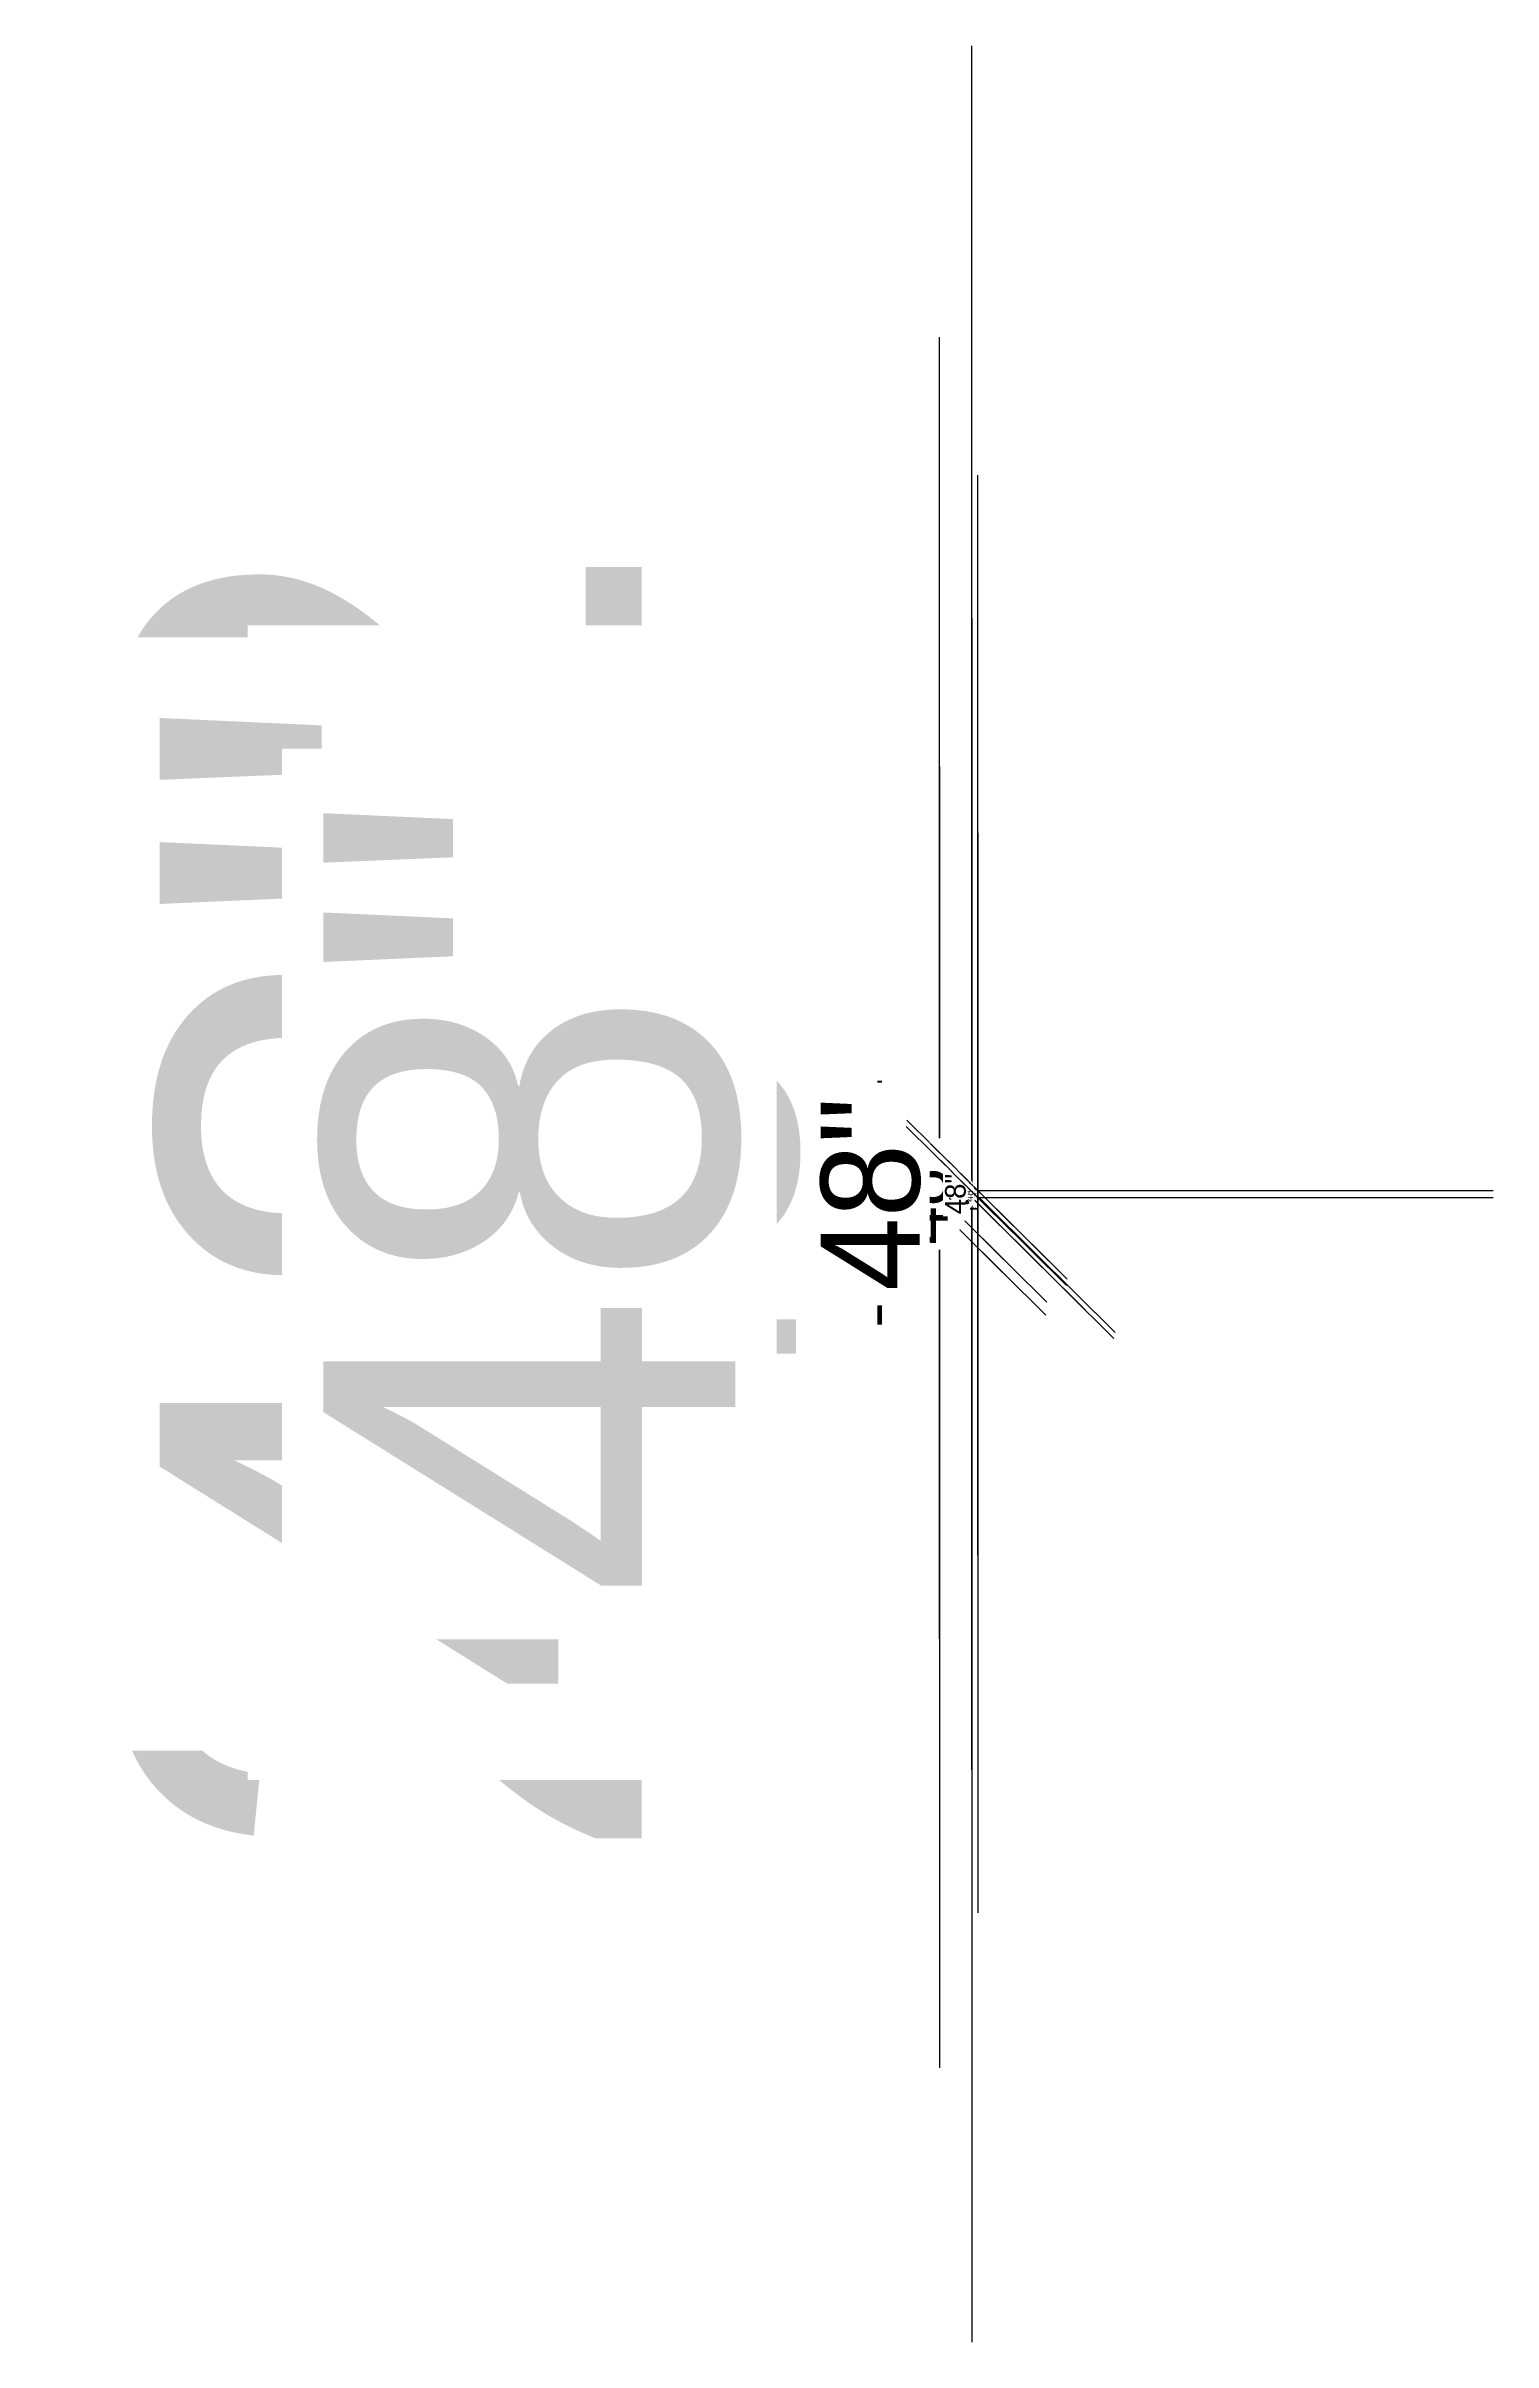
# Model space of a CAD drawing. Header units: millimetres. Extents: x 19442 to 19711, y 4351 to 4752.
# Drawn here: x 19458.3 to 19711, y 4350.5 to 4751.8 of the extents above; entities that cross this region are included whole.
import ezdxf
from ezdxf import colors
from ezdxf.entities.mleader import LeaderData, LeaderLine
from ezdxf.enums import TextEntityAlignment as Align
from ezdxf.math import Vec2, Vec3

# ---------------------------------------------------------------- set-up
doc = ezdxf.new("R2010")
doc.units = ezdxf.units.MM
doc.set_wipeout_variables(frame=1)
doc.linetypes.add('BORDER', pattern=[44.45, 12.7, -6.35, 12.7, -6.35, 0, -6.35])
doc.linetypes.add('CENTER', pattern=[2, 1.25, -0.25, 0.25, -0.25])
for name, color, linetype in [('0 @ 0.5', 7, 'Continuous'), ('ambiente @ 0.5', 2, 'Continuous'), ('cotas', 1, 'Continuous'), ('cotas @ 0.02', 1, 'Continuous'), ('cotas @ 0.04', 1, 'Continuous'), ('cotas @ 0.05', 1, 'Continuous'), ('cotas @ 0.08', 1, 'Continuous'), ('cotas @ 0.1', 1, 'Continuous'), ('cotas @ 0.12', 1, 'Continuous'), ('cotas @ 0.125', 1, 'Continuous'), ('cotas @ 0.16', 1, 'Continuous'), ('cotas @ 0.2', 1, 'Continuous'), ('cotas @ 0.24', 1, 'Continuous'), ('cotas @ 0.25', 1, 'Continuous'), ('cotas @ 0.33', 1, 'Continuous'), ('cotas @ 0.48', 1, 'Continuous'), ('cotas @ 0.5', 1, 'Continuous'), ('cotas @ 0.64', 1, 'Continuous'), ('cotas @ 0.75', 1, 'Continuous'), ('cotas @ 0.96', 1, 'Continuous'), ('cotas @ 1', 1, 'Continuous'), ('cotas @ 1.2', 1, 'Continuous'), ('cotas @ 1.25', 1, 'Continuous'), ('cotas @ 1.5', 1, 'Continuous'), ('cotas @ 1.92', 1, 'Continuous'), ('cotas @ 10', 1, 'Continuous'), ('cotas @ 10.8', 1, 'Continuous'), ('cotas @ 100', 1, 'Continuous'), ('cotas @ 12', 1, 'Continuous'), ('cotas @ 15.36', 1, 'Continuous'), ('cotas @ 16', 1, 'Continuous'), ('cotas @ 2', 1, 'Continuous'), ('cotas @ 2.4', 1, 'Continuous'), ('cotas @ 2.5', 1, 'Continuous'), ('cotas @ 20', 1, 'Continuous'), ('cotas @ 200', 1, 'Continuous'), ('cotas @ 24', 1, 'Continuous'), ('cotas @ 3.6', 1, 'Continuous'), ('cotas @ 3.84', 1, 'Continuous'), ('cotas @ 30', 1, 'Continuous'), ('cotas @ 300', 1, 'Continuous'), ('cotas @ 36', 1, 'Continuous'), ('cotas @ 4', 1, 'Continuous'), ('cotas @ 4.8', 1, 'Continuous'), ('cotas @ 40', 1, 'Continuous'), ('cotas @ 400', 1, 'Continuous'), ('cotas @ 48', 1, 'Continuous'), ('cotas @ 5', 1, 'Continuous'), ('cotas @ 50', 1, 'Continuous'), ('cotas @ 500', 1, 'Continuous'), ('cotas @ 6', 1, 'Continuous'), ('cotas @ 7.2', 1, 'Continuous'), ('cotas @ 7.68', 1, 'Continuous'), ('cotas @ 8', 1, 'Continuous'), ('cotas @ 8.4', 1, 'Continuous'), ('cotas @ 9.6', 1, 'Continuous'), ('cotas @ 95.9969', 1, 'Continuous'), ('EJES', 2, 'CENTER'), ('EJES @ 0.2', 2, 'CENTER'), ('EJES @ 0.5', 2, 'CENTER'), ('NIVELES @ 0.5', 2, 'Continuous'), ('NUMVyP', 3, 'Continuous'), ('SECCIONES', 3, 'Continuous'), ('SECCIONES @ 0.5', 3, 'Continuous'), ('SIMBOLOGIA ELEVACIONES @ 0.5', 2, 'Continuous'), ('SIMBOLOS DE MUEBLES', 2, 'Continuous'), ('SIMBOLOS DE MUEBLES @ 1', 2, 'Continuous'), ('SIMBOLOS PUERTAS Y VENTANAS', 2, 'Continuous'), ('SIMBOLOS PUERTAS Y VENTANAS @ 0.5', 2, 'Continuous'), ('TEXTO @ 0.5', 2, 'Continuous'), ('TEXTOS TITULOS @ 0.5', 3, 'Continuous')]:
    doc.layers.add(name, color=color, linetype=linetype)
doc.styles.add('century gothic', font='GOTHIC.TTF')
doc.styles.add('century gothic smc', font='GOTHIC.TTF')
doc.styles.add('COTAS SMC', font='GOTHIC.TTF')
doc.styles.add('NOTAS', font='GOTHIC.TTF')
doc.styles.add('SANSSERIF', font='sanssb__.ttf', dxfattribs={"width": 1.5})
doc.styles.add('SMCtitulos', font='sanss___.ttf')
doc.styles.get("Standard").update_dxf_attribs({"font": 'arial.ttf'})
doc.styles.add('SW', font='swissk.ttf')
doc.styles.add('verdana negrita', font='romans.shx')
doc.dimstyles.new('ANOTATIVE 100 SMCONSTRUCCIONES', dxfattribs={"dimscale": 0, "dimtxt": 0.18, "dimasz": 0.15, "dimexe": 0.18, "dimexo": 0.09, "dimgap": 0.1, "dimtad": 1, "dimzin": 0, "dimdsep": 46, "dimtxsty": 'century gothic', "dimblk1": 'FLECHA1', "dimblk2": 'FLECHA1', "dimsah": 1, "dimcen": 0.18, "dimdle": 0.075, "dimclrd": 1, "dimclre": 1, "dimclrt": 2, "dimaunit": 1, "dimadec": 0, "dimazin": 0, "dimtfac": 0.75, "dimtix": 1, "dimtmove": 2, "dimatfit": 3, "dimfxl": 0.09, "dimtvp": 1.5, "dimtfill": 1, "dimtolj": 1, "dimtzin": 0, "dimarcsym": 0})
doc.dimstyles.new('PIES SMCONSTRUCCIONES', dxfattribs={"dimscale": 0, "dimtxt": 0.18, "dimasz": 0.2, "dimexe": 0.18, "dimexo": 0, "dimgap": 0.1, "dimtad": 1, "dimdec": 0, "dimlfac": 39.370079, "dimzin": 0, "dimdsep": 46, "dimlunit": 4, "dimtxsty": 'COTAS SMC', "dimblk1": 'FLECHA1', "dimblk2": 'FLECHA1', "dimsah": 1, "dimcen": 0.2, "dimdle": 0.075, "dimclrd": 1, "dimclre": 1, "dimclrt": 2, "dimaunit": 1, "dimadec": 0, "dimazin": 0, "dimtfac": 0.75, "dimtdec": 0, "dimtix": 1, "dimtmove": 2, "dimatfit": 3, "dimfxl": 0.09, "dimtvp": 1.5, "dimtfill": 1, "dimtolj": 1, "dimtzin": 0, "dimarcsym": 0})
doc.dimstyles.new('PULGADAS SMCONSTRUCCIONES', dxfattribs={"dimscale": 0, "dimtxt": 0.18, "dimasz": 0.125, "dimexe": 0.18, "dimexo": 0, "dimgap": 0.1, "dimtad": 1, "dimdec": 0, "dimlfac": 39.370079, "dimzin": 0, "dimdsep": 46, "dimtxsty": 'COTAS SMC', "dimblk1": 'FLECHA1', "dimblk2": 'FLECHA1', "dimsah": 1, "dimcen": 0.18, "dimdle": 0.075, "dimclrd": 1, "dimclre": 1, "dimclrt": 2, "dimaunit": 1, "dimadec": 0, "dimazin": 0, "dimtfac": 0.75, "dimtdec": 0, "dimtix": 1, "dimtmove": 2, "dimatfit": 3, "dimfxl": 0.09, "dimtvp": 1.5, "dimtfill": 1, "dimtolj": 1, "dimtzin": 0, "dimarcsym": 0})

# ---------------------------------------------------------------- blocks, each defined once
blk = doc.blocks.new('*U14')
at = {"color": 2}
blk.add_line((0, 0.05), (8.97, 0.05), dxfattribs=at)
at = {"color": 250}
blk.add_line((0, 0), (8.97, 0), dxfattribs=at)
at = {"color": 7}
blk.add_line((0, -0.05), (8.97, -0.05), dxfattribs=at)
at = {"color": 0, "linetype": 'ByBlock', "lineweight": -2, "style": 'NOTAS'}
for tag, p in [('2TITLE', (-0.04, 0.18)), ('1TITLE', (0.03, 1.01))]:
    blk.add_attdef(tag, p, '', height=0.3, dxfattribs=at)
blk.add_attdef('SCALE', text='', height=0.18, dxfattribs=at).set_placement((-0.04, -0.15), align=Align.TOP_LEFT)
blk = doc.blocks.new('FLECHA1')
at = {"color": 4}
blk.add_line((-0.2462, -0.2481), (0.2481, 0.25), dxfattribs=at)
at = {"color": 1}
blk.add_line((-1, 0), (0.4962, 0), dxfattribs=at)
blk = doc.blocks.new('*D453')
at = {"layer": 'cotas', "color": 1, "lineweight": -2, "transparency": 16777216}
for p, q in [((19615.94, 4550.84), (19614.24, 4550.84)), ((19614.33, 4548.5), (19614.33, 4550.77)), ((19615.49, 4548.43), (19614.24, 4548.43))]:
    blk.add_line(p, q, dxfattribs=at)
at = {"layer": 'cotas', "color": 1, "lineweight": -2, "transparency": 16777216, "xscale": 0.075, "yscale": 0.075, "zscale": 0.075}
for p, rotation in [((19614.33, 4550.84), 90), ((19614.33, 4548.43), 270)]:
    blk.add_blockref('FLECHA1', p, dxfattribs=dict(at, rotation=rotation))
at = {"layer": 'cotas', "color": 2, "transparency": 16777216, "insert": (19614.23, 4549.64), "char_height": 0.09, "attachment_point": 5, "rotation": 90, "style": 'century gothic', "bg_fill": 3, "box_fill_scale": 1.1, "bg_fill_color": 256, "bg_fill_true_color": 13158600, "bg_fill_transparency": 0}
blk.add_mtext('\\A1;2.42', dxfattribs=at)
at = {"layer": 'Defpoints', "color": 0, "transparency": 16777216}
for p in [(19614.33, 4550.84), (19615.98, 4550.84), (19615.53, 4548.43)]:
    blk.add_point(p, dxfattribs=at)
blk = doc.blocks.new('*D454')
at = {"layer": 'cotas', "color": 1, "lineweight": -2, "transparency": 16777216}
for p, q in [((19614.33, 4625.84), (19614.33, 4700.84)), ((19570.98, 4550.84), (19524.33, 4550.84)), ((19614.33, 4548.43), (19614.33, 4550.84)), ((19570.53, 4548.43), (19524.33, 4548.43)), ((19614.33, 4473.43), (19614.33, 4398.43))]:
    blk.add_line(p, q, dxfattribs=at)
at = {"layer": 'Defpoints', "color": 0, "transparency": 16777216}
for p in [(19614.33, 4550.84), (19615.98, 4550.84), (19615.53, 4548.43)]:
    blk.add_point(p, dxfattribs=at)
at = {"layer": 'cotas', "color": 1, "lineweight": -2, "transparency": 16777216, "xscale": 75, "yscale": 75, "zscale": 75}
for p, rotation in [((19614.33, 4550.84), 270), ((19614.33, 4548.43), 90)]:
    blk.add_blockref('FLECHA1', p, dxfattribs=dict(at, rotation=rotation))
at = {"layer": 'cotas', "color": 2, "transparency": 16777216, "insert": (19517.34, 4549.64), "char_height": 90, "attachment_point": 5, "rotation": 90, "style": 'century gothic', "bg_fill": 3, "box_fill_scale": 1.1, "bg_fill_color": 256, "bg_fill_true_color": 13158600, "bg_fill_transparency": 0}
blk.add_mtext('\\A1;2.42', dxfattribs=at)
blk = doc.blocks.new('*D455')
at = {"layer": 'cotas', "color": 1, "lineweight": -2, "transparency": 16777216}
for p, q in [((19615.98, 4550.84), (19614.32, 4550.84)), ((19614.33, 4548.44), (19614.33, 4550.84)), ((19615.53, 4548.43), (19614.32, 4548.43))]:
    blk.add_line(p, q, dxfattribs=at)
at = {"layer": 'cotas', "color": 1, "lineweight": -2, "transparency": 16777216, "xscale": 0.0075, "yscale": 0.0075, "zscale": 0.0075}
for p, rotation in [((19614.33, 4550.84), 90), ((19614.33, 4548.43), 270)]:
    blk.add_blockref('FLECHA1', p, dxfattribs=dict(at, rotation=rotation))
at = {"layer": 'cotas', "color": 2, "transparency": 16777216, "insert": (19614.32, 4549.64), "char_height": 0.009, "attachment_point": 5, "rotation": 90, "style": 'century gothic', "bg_fill": 3, "box_fill_scale": 1.1, "bg_fill_color": 256, "bg_fill_true_color": 13158600, "bg_fill_transparency": 0}
blk.add_mtext('\\A1;2.42', dxfattribs=at)
at = {"layer": 'Defpoints', "color": 0, "transparency": 16777216}
for p in [(19614.33, 4550.84), (19615.98, 4550.84), (19615.53, 4548.43)]:
    blk.add_point(p, dxfattribs=at)
blk = doc.blocks.new('*D456')
at = {"layer": 'cotas', "color": 1, "lineweight": -2, "transparency": 16777216}
for p, q in [((19615.8, 4550.84), (19613.97, 4550.84)), ((19614.33, 4548.73), (19614.33, 4550.54)), ((19615.35, 4548.43), (19613.97, 4548.43))]:
    blk.add_line(p, q, dxfattribs=at)
at = {"layer": 'cotas', "color": 1, "lineweight": -2, "transparency": 16777216, "xscale": 0.3, "yscale": 0.3, "zscale": 0.3}
for p, rotation in [((19614.33, 4550.84), 90), ((19614.33, 4548.43), 270)]:
    blk.add_blockref('FLECHA1', p, dxfattribs=dict(at, rotation=rotation))
at = {"layer": 'cotas', "color": 2, "transparency": 16777216, "insert": (19613.94, 4549.64), "char_height": 0.36, "attachment_point": 5, "rotation": 90, "style": 'century gothic', "bg_fill": 3, "box_fill_scale": 1.1, "bg_fill_color": 256, "bg_fill_true_color": 13158600, "bg_fill_transparency": 0}
blk.add_mtext('\\A1;2.42', dxfattribs=at)
at = {"layer": 'Defpoints', "color": 0, "transparency": 16777216}
for p in [(19614.33, 4550.84), (19615.98, 4550.84), (19615.53, 4548.43)]:
    blk.add_point(p, dxfattribs=at)
blk = doc.blocks.new('*D457')
at = {"layer": 'cotas', "color": 1, "lineweight": -2, "transparency": 16777216}
for p, q in [((19614.33, 4558.04), (19614.33, 4565.24)), ((19611.66, 4550.84), (19605.69, 4550.84)), ((19614.33, 4548.43), (19614.33, 4550.84)), ((19611.21, 4548.43), (19605.69, 4548.43)), ((19614.33, 4541.23), (19614.33, 4534.03))]:
    blk.add_line(p, q, dxfattribs=at)
at = {"layer": 'Defpoints', "color": 0, "transparency": 16777216}
for p in [(19614.33, 4550.84), (19615.98, 4550.84), (19615.53, 4548.43)]:
    blk.add_point(p, dxfattribs=at)
at = {"layer": 'cotas', "color": 1, "lineweight": -2, "transparency": 16777216, "xscale": 7.200000000000012, "yscale": 7.200000000000012, "zscale": 7.200000000000012}
for p, rotation in [((19614.33, 4550.84), 270), ((19614.33, 4548.43), 90)]:
    blk.add_blockref('FLECHA1', p, dxfattribs=dict(at, rotation=rotation))
at = {"layer": 'cotas', "color": 2, "transparency": 16777216, "insert": (19605.02, 4549.64), "char_height": 8.64, "attachment_point": 5, "rotation": 90, "style": 'century gothic', "bg_fill": 3, "box_fill_scale": 1.1, "bg_fill_color": 256, "bg_fill_true_color": 13158600, "bg_fill_transparency": 0}
blk.add_mtext('\\A1;2.42', dxfattribs=at)
blk = doc.blocks.new('*D458')
at = {"layer": 'cotas', "color": 1, "lineweight": -2, "transparency": 16777216}
for p, q in [((19614.33, 4552.46), (19614.33, 4554.08)), ((19615.01, 4550.84), (19612.38, 4550.84)), ((19614.33, 4548.43), (19614.33, 4550.84)), ((19614.56, 4548.43), (19612.38, 4548.43)), ((19614.33, 4546.81), (19614.33, 4545.19))]:
    blk.add_line(p, q, dxfattribs=at)
at = {"layer": 'Defpoints', "color": 0, "transparency": 16777216}
for p in [(19615.98, 4550.84), (19615.53, 4548.43)]:
    blk.add_point(p, dxfattribs=at)
at = {"layer": 'cotas', "color": 1, "lineweight": -2, "transparency": 16777216, "xscale": 1.619992872031363, "yscale": 1.619992872031363, "zscale": 1.619992872031363}
for p, rotation in [((19614.33, 4550.84), 270), ((19614.33, 4548.43), 90)]:
    blk.add_blockref('FLECHA1', p, dxfattribs=dict(at, rotation=rotation))
at = {"layer": 'cotas', "color": 2, "transparency": 16777216, "insert": (19612.23, 4549.64), "char_height": 1.944, "attachment_point": 5, "rotation": 90, "style": 'century gothic', "bg_fill": 3, "box_fill_scale": 1.1, "bg_fill_color": 256, "bg_fill_true_color": 13158600, "bg_fill_transparency": 0}
blk.add_mtext('\\A1;2.42', dxfattribs=at)
at = {"layer": 'Defpoints', "color": 0, "transparency": 16777216}
blk.add_point((19614.33, 4550.84), dxfattribs=at)
blk = doc.blocks.new('*D459')
at = {"layer": 'cotas', "color": 1, "lineweight": -2, "transparency": 16777216}
for p, q in [((19615.12, 4550.84), (19612.6, 4550.84)), ((19614.33, 4552.28), (19614.33, 4553.72)), ((19614.33, 4548.43), (19614.33, 4550.84)), ((19614.67, 4548.43), (19612.6, 4548.43)), ((19614.33, 4546.99), (19614.33, 4545.55))]:
    blk.add_line(p, q, dxfattribs=at)
at = {"layer": 'Defpoints', "color": 0, "transparency": 16777216}
for p in [(19615.98, 4550.84), (19615.53, 4548.43)]:
    blk.add_point(p, dxfattribs=at)
at = {"layer": 'cotas', "color": 1, "lineweight": -2, "transparency": 16777216, "xscale": 1.439995392014745, "yscale": 1.439995392014745, "zscale": 1.439995392014745}
for p, rotation in [((19614.33, 4550.84), 270), ((19614.33, 4548.43), 90)]:
    blk.add_blockref('FLECHA1', p, dxfattribs=dict(at, rotation=rotation))
at = {"layer": 'cotas', "color": 2, "transparency": 16777216, "insert": (19612.46, 4549.64), "char_height": 1.728, "attachment_point": 5, "rotation": 90, "style": 'century gothic', "bg_fill": 3, "box_fill_scale": 1.1, "bg_fill_color": 256, "bg_fill_true_color": 13158600, "bg_fill_transparency": 0}
blk.add_mtext('\\A1;2.42', dxfattribs=at)
at = {"layer": 'Defpoints', "color": 0, "transparency": 16777216}
blk.add_point((19614.33, 4550.84), dxfattribs=at)
blk = doc.blocks.new('*D460')
at = {"layer": 'cotas', "color": 1, "lineweight": -2, "transparency": 16777216}
for p, q in [((19615.98, 4550.84), (19614.32, 4550.84)), ((19614.33, 4548.43), (19614.33, 4550.84)), ((19615.53, 4548.43), (19614.32, 4548.43))]:
    blk.add_line(p, q, dxfattribs=at)
at = {"layer": 'cotas', "color": 1, "lineweight": -2, "transparency": 16777216, "xscale": 0.003, "yscale": 0.003, "zscale": 0.003}
for p, rotation in [((19614.33, 4550.84), 90), ((19614.33, 4548.43), 270)]:
    blk.add_blockref('FLECHA1', p, dxfattribs=dict(at, rotation=rotation))
at = {"layer": 'cotas', "color": 2, "transparency": 16777216, "insert": (19614.32, 4549.64), "char_height": 0.0036, "attachment_point": 5, "rotation": 90, "style": 'century gothic', "bg_fill": 3, "box_fill_scale": 1.1, "bg_fill_color": 256, "bg_fill_true_color": 13158600, "bg_fill_transparency": 0}
blk.add_mtext('\\A1;2.42', dxfattribs=at)
at = {"layer": 'Defpoints', "color": 0, "transparency": 16777216}
for p in [(19614.33, 4550.84), (19615.98, 4550.84), (19615.53, 4548.43)]:
    blk.add_point(p, dxfattribs=at)
blk = doc.blocks.new('*D461')
at = {"layer": 'cotas', "color": 1, "lineweight": -2, "transparency": 16777216}
for p, q in [((19614.33, 4556.24), (19614.33, 4561.64)), ((19612.74, 4550.84), (19607.85, 4550.84)), ((19614.33, 4548.43), (19614.33, 4550.84)), ((19612.29, 4548.43), (19607.85, 4548.43)), ((19614.33, 4543.03), (19614.33, 4537.63))]:
    blk.add_line(p, q, dxfattribs=at)
at = {"layer": 'Defpoints', "color": 0, "transparency": 16777216}
for p in [(19614.33, 4550.84), (19615.98, 4550.84), (19615.53, 4548.43)]:
    blk.add_point(p, dxfattribs=at)
at = {"layer": 'cotas', "color": 1, "lineweight": -2, "transparency": 16777216, "xscale": 5.399999999999999, "yscale": 5.399999999999999, "zscale": 5.399999999999999}
for p, rotation in [((19614.33, 4550.84), 270), ((19614.33, 4548.43), 90)]:
    blk.add_blockref('FLECHA1', p, dxfattribs=dict(at, rotation=rotation))
at = {"layer": 'cotas', "color": 2, "transparency": 16777216, "insert": (19607.34, 4549.64), "char_height": 6.48, "attachment_point": 5, "rotation": 90, "style": 'century gothic', "bg_fill": 3, "box_fill_scale": 1.1, "bg_fill_color": 256, "bg_fill_true_color": 13158600, "bg_fill_transparency": 0}
blk.add_mtext('\\A1;2.42', dxfattribs=at)
blk = doc.blocks.new('*D462')
at = {"layer": 'cotas', "color": 1, "lineweight": -2, "transparency": 16777216}
for p, q in [((19615.97, 4550.84), (19614.31, 4550.84)), ((19614.33, 4548.44), (19614.33, 4550.83)), ((19615.52, 4548.43), (19614.31, 4548.43))]:
    blk.add_line(p, q, dxfattribs=at)
at = {"layer": 'cotas', "color": 1, "lineweight": -2, "transparency": 16777216, "xscale": 0.015, "yscale": 0.015, "zscale": 0.015}
for p, rotation in [((19614.33, 4550.84), 90), ((19614.33, 4548.43), 270)]:
    blk.add_blockref('FLECHA1', p, dxfattribs=dict(at, rotation=rotation))
at = {"layer": 'cotas', "color": 2, "transparency": 16777216, "insert": (19614.31, 4549.64), "char_height": 0.018, "attachment_point": 5, "rotation": 90, "style": 'century gothic', "bg_fill": 3, "box_fill_scale": 1.1, "bg_fill_color": 256, "bg_fill_true_color": 13158600, "bg_fill_transparency": 0}
blk.add_mtext('\\A1;2.42', dxfattribs=at)
at = {"layer": 'Defpoints', "color": 0, "transparency": 16777216}
for p in [(19614.33, 4550.84), (19615.98, 4550.84), (19615.53, 4548.43)]:
    blk.add_point(p, dxfattribs=at)
blk = doc.blocks.new('*D463')
at = {"layer": 'cotas', "color": 1, "lineweight": -2, "transparency": 16777216}
for p, q in [((19614.33, 4554.44), (19614.33, 4558.04)), ((19613.82, 4550.84), (19610.01, 4550.84)), ((19614.33, 4548.43), (19614.33, 4550.84)), ((19613.37, 4548.43), (19610.01, 4548.43)), ((19614.33, 4544.83), (19614.33, 4541.23))]:
    blk.add_line(p, q, dxfattribs=at)
at = {"layer": 'Defpoints', "color": 0, "transparency": 16777216}
for p in [(19614.33, 4550.84), (19615.98, 4550.84), (19615.53, 4548.43)]:
    blk.add_point(p, dxfattribs=at)
at = {"layer": 'cotas', "color": 1, "lineweight": -2, "transparency": 16777216, "xscale": 3.599999999999997, "yscale": 3.599999999999997, "zscale": 3.599999999999997}
for p, rotation in [((19614.33, 4550.84), 270), ((19614.33, 4548.43), 90)]:
    blk.add_blockref('FLECHA1', p, dxfattribs=dict(at, rotation=rotation))
at = {"layer": 'cotas', "color": 2, "transparency": 16777216, "insert": (19609.67, 4549.64), "char_height": 4.32, "attachment_point": 5, "rotation": 90, "style": 'century gothic', "bg_fill": 3, "box_fill_scale": 1.1, "bg_fill_color": 256, "bg_fill_true_color": 13158600, "bg_fill_transparency": 0}
blk.add_mtext('\\A1;2.42', dxfattribs=at)
blk = doc.blocks.new('*D464')
at = {"layer": 'cotas', "color": 1, "lineweight": -2, "transparency": 16777216}
for p, q in [((19614.33, 4555.34), (19614.33, 4559.84)), ((19613.28, 4550.84), (19608.93, 4550.84)), ((19614.33, 4548.43), (19614.33, 4550.84)), ((19612.83, 4548.43), (19608.93, 4548.43)), ((19614.33, 4543.93), (19614.33, 4539.43))]:
    blk.add_line(p, q, dxfattribs=at)
at = {"layer": 'Defpoints', "color": 0, "transparency": 16777216}
for p in [(19614.33, 4550.84), (19615.98, 4550.84), (19615.53, 4548.43)]:
    blk.add_point(p, dxfattribs=at)
at = {"layer": 'cotas', "color": 1, "lineweight": -2, "transparency": 16777216, "xscale": 4.5, "yscale": 4.5, "zscale": 4.5}
for p, rotation in [((19614.33, 4550.84), 270), ((19614.33, 4548.43), 90)]:
    blk.add_blockref('FLECHA1', p, dxfattribs=dict(at, rotation=rotation))
at = {"layer": 'cotas', "color": 2, "transparency": 16777216, "insert": (19608.51, 4549.64), "char_height": 5.4, "attachment_point": 5, "rotation": 90, "style": 'century gothic', "bg_fill": 3, "box_fill_scale": 1.1, "bg_fill_color": 256, "bg_fill_true_color": 13158600, "bg_fill_transparency": 0}
blk.add_mtext('\\A1;2.42', dxfattribs=at)
blk = doc.blocks.new('*D465')
at = {"layer": 'cotas', "color": 1, "lineweight": -2, "transparency": 16777216}
for p, q in [((19615.34, 4550.84), (19613.03, 4550.84)), ((19614.33, 4551.92), (19614.33, 4553)), ((19614.33, 4548.43), (19614.33, 4550.84)), ((19614.89, 4548.43), (19613.03, 4548.43)), ((19614.33, 4547.35), (19614.33, 4546.27))]:
    blk.add_line(p, q, dxfattribs=at)
at = {"layer": 'Defpoints', "color": 0, "transparency": 16777216}
blk.add_point((19615.98, 4550.84), dxfattribs=at)
at = {"layer": 'cotas', "color": 1, "lineweight": -2, "transparency": 16777216, "xscale": 1.08, "yscale": 1.08, "zscale": 1.08}
for p, rotation in [((19614.33, 4550.84), 270), ((19614.33, 4548.43), 90)]:
    blk.add_blockref('FLECHA1', p, dxfattribs=dict(at, rotation=rotation))
at = {"layer": 'cotas', "color": 2, "transparency": 16777216, "insert": (19612.93, 4549.64), "char_height": 1.296, "attachment_point": 5, "rotation": 90, "style": 'century gothic', "bg_fill": 3, "box_fill_scale": 1.1, "bg_fill_color": 256, "bg_fill_true_color": 13158600, "bg_fill_transparency": 0}
blk.add_mtext('\\A1;2.42', dxfattribs=at)
at = {"layer": 'Defpoints', "color": 0, "transparency": 16777216}
for p in [(19614.33, 4550.84), (19615.53, 4548.43)]:
    blk.add_point(p, dxfattribs=at)
blk = doc.blocks.new('*D466')
at = {"layer": 'cotas', "color": 1, "lineweight": -2, "transparency": 16777216}
for p, q in [((19614.33, 4553.15), (19614.33, 4555.45)), ((19614.6, 4550.84), (19611.56, 4550.84)), ((19614.33, 4548.43), (19614.33, 4550.84)), ((19614.15, 4548.43), (19611.56, 4548.43)), ((19614.33, 4546.13), (19614.33, 4543.82))]:
    blk.add_line(p, q, dxfattribs=at)
at = {"layer": 'Defpoints', "color": 0, "transparency": 16777216}
for p in [(19615.98, 4550.84), (19615.53, 4548.43)]:
    blk.add_point(p, dxfattribs=at)
at = {"layer": 'cotas', "color": 1, "lineweight": -2, "transparency": 16777216, "xscale": 2.3040058982551, "yscale": 2.3040058982551, "zscale": 2.3040058982551}
for p, rotation in [((19614.33, 4550.84), 270), ((19614.33, 4548.43), 90)]:
    blk.add_blockref('FLECHA1', p, dxfattribs=dict(at, rotation=rotation))
at = {"layer": 'cotas', "color": 2, "transparency": 16777216, "insert": (19611.35, 4549.64), "char_height": 2.765, "attachment_point": 5, "rotation": 90, "style": 'century gothic', "bg_fill": 3, "box_fill_scale": 1.1, "bg_fill_color": 256, "bg_fill_true_color": 13158600, "bg_fill_transparency": 0}
blk.add_mtext('\\A1;2.42', dxfattribs=at)
at = {"layer": 'Defpoints', "color": 0, "transparency": 16777216}
blk.add_point((19614.33, 4550.84), dxfattribs=at)
blk = doc.blocks.new('*D467')
at = {"layer": 'cotas', "color": 1, "lineweight": -2, "transparency": 16777216}
for p, q in [((19614.33, 4552.64), (19614.33, 4554.44)), ((19614.9, 4550.84), (19612.17, 4550.84)), ((19614.33, 4548.43), (19614.33, 4550.84)), ((19614.45, 4548.43), (19612.17, 4548.43)), ((19614.33, 4546.63), (19614.33, 4544.83))]:
    blk.add_line(p, q, dxfattribs=at)
at = {"layer": 'Defpoints', "color": 0, "transparency": 16777216}
for p in [(19615.98, 4550.84), (19615.53, 4548.43)]:
    blk.add_point(p, dxfattribs=at)
at = {"layer": 'cotas', "color": 1, "lineweight": -2, "transparency": 16777216, "xscale": 1.8, "yscale": 1.8, "zscale": 1.8}
for p, rotation in [((19614.33, 4550.84), 270), ((19614.33, 4548.43), 90)]:
    blk.add_blockref('FLECHA1', p, dxfattribs=dict(at, rotation=rotation))
at = {"layer": 'cotas', "color": 2, "transparency": 16777216, "insert": (19612, 4549.64), "char_height": 2.16, "attachment_point": 5, "rotation": 90, "style": 'century gothic', "bg_fill": 3, "box_fill_scale": 1.1, "bg_fill_color": 256, "bg_fill_true_color": 13158600, "bg_fill_transparency": 0}
blk.add_mtext('\\A1;2.42', dxfattribs=at)
at = {"layer": 'Defpoints', "color": 0, "transparency": 16777216}
blk.add_point((19614.33, 4550.84), dxfattribs=at)
blk = doc.blocks.new('*D468')
at = {"layer": 'cotas', "color": 1, "lineweight": -2, "transparency": 16777216}
for p, q in [((19615.87, 4550.84), (19614.1, 4550.84)), ((19614.33, 4548.62), (19614.33, 4550.66)), ((19615.42, 4548.43), (19614.1, 4548.43))]:
    blk.add_line(p, q, dxfattribs=at)
at = {"layer": 'cotas', "color": 1, "lineweight": -2, "transparency": 16777216, "xscale": 0.1875, "yscale": 0.1875, "zscale": 0.1875}
for p, rotation in [((19614.33, 4550.84), 90), ((19614.33, 4548.43), 270)]:
    blk.add_blockref('FLECHA1', p, dxfattribs=dict(at, rotation=rotation))
at = {"layer": 'cotas', "color": 2, "transparency": 16777216, "insert": (19614.08, 4549.64), "char_height": 0.225, "attachment_point": 5, "rotation": 90, "style": 'century gothic', "bg_fill": 3, "box_fill_scale": 1.1, "bg_fill_color": 256, "bg_fill_true_color": 13158600, "bg_fill_transparency": 0}
blk.add_mtext('\\A1;2.42', dxfattribs=at)
at = {"layer": 'Defpoints', "color": 0, "transparency": 16777216}
for p in [(19614.33, 4550.84), (19615.98, 4550.84), (19615.53, 4548.43)]:
    blk.add_point(p, dxfattribs=at)
blk = doc.blocks.new('*D469')
at = {"layer": 'cotas', "color": 1, "lineweight": -2, "transparency": 16777216}
for p, q in [((19615.66, 4550.84), (19613.68, 4550.84)), ((19614.33, 4548.97), (19614.33, 4550.3)), ((19615.21, 4548.43), (19613.68, 4548.43))]:
    blk.add_line(p, q, dxfattribs=at)
at = {"layer": 'cotas', "color": 1, "lineweight": -2, "transparency": 16777216, "xscale": 0.5399999999999999, "yscale": 0.5399999999999999, "zscale": 0.5399999999999999}
for p, rotation in [((19614.33, 4550.84), 90), ((19614.33, 4548.43), 270)]:
    blk.add_blockref('FLECHA1', p, dxfattribs=dict(at, rotation=rotation))
at = {"layer": 'cotas', "color": 2, "transparency": 16777216, "insert": (19613.63, 4549.64), "char_height": 0.648, "attachment_point": 5, "rotation": 90, "style": 'century gothic', "bg_fill": 3, "box_fill_scale": 1.1, "bg_fill_color": 256, "bg_fill_true_color": 13158600, "bg_fill_transparency": 0}
blk.add_mtext('\\A1;2.42', dxfattribs=at)
at = {"layer": 'Defpoints', "color": 0, "transparency": 16777216}
for p in [(19614.33, 4550.84), (19615.98, 4550.84), (19615.53, 4548.43)]:
    blk.add_point(p, dxfattribs=at)
blk = doc.blocks.new('*D470')
at = {"layer": 'cotas', "color": 1, "lineweight": -2, "transparency": 16777216}
for p, q in [((19615.53, 4550.84), (19613.43, 4550.84)), ((19614.33, 4551.59), (19614.33, 4552.34)), ((19614.33, 4548.43), (19614.33, 4550.84)), ((19615.08, 4548.43), (19613.43, 4548.43)), ((19614.33, 4547.68), (19614.33, 4546.93))]:
    blk.add_line(p, q, dxfattribs=at)
at = {"layer": 'Defpoints', "color": 0, "transparency": 16777216}
blk.add_point((19615.98, 4550.84), dxfattribs=at)
at = {"layer": 'cotas', "color": 1, "lineweight": -2, "transparency": 16777216, "xscale": 0.75, "yscale": 0.75, "zscale": 0.75}
for p, rotation in [((19614.33, 4550.84), 270), ((19614.33, 4548.43), 90)]:
    blk.add_blockref('FLECHA1', p, dxfattribs=dict(at, rotation=rotation))
at = {"layer": 'cotas', "color": 2, "transparency": 16777216, "insert": (19613.36, 4549.64), "char_height": 0.9, "attachment_point": 5, "rotation": 90, "style": 'century gothic', "bg_fill": 3, "box_fill_scale": 1.1, "bg_fill_color": 256, "bg_fill_true_color": 13158600, "bg_fill_transparency": 0}
blk.add_mtext('\\A1;2.42', dxfattribs=at)
at = {"layer": 'Defpoints', "color": 0, "transparency": 16777216}
for p in [(19614.33, 4550.84), (19615.53, 4548.43)]:
    blk.add_point(p, dxfattribs=at)
blk = doc.blocks.new('*D471')
at = {"layer": 'cotas', "color": 1, "lineweight": -2, "transparency": 16777216}
for p, q in [((19615.88, 4550.84), (19614.11, 4550.84)), ((19614.33, 4548.61), (19614.33, 4550.66)), ((19615.43, 4548.43), (19614.11, 4548.43))]:
    blk.add_line(p, q, dxfattribs=at)
at = {"layer": 'cotas', "color": 1, "lineweight": -2, "transparency": 16777216, "xscale": 0.18, "yscale": 0.18, "zscale": 0.18}
for p, rotation in [((19614.33, 4550.84), 90), ((19614.33, 4548.43), 270)]:
    blk.add_blockref('FLECHA1', p, dxfattribs=dict(at, rotation=rotation))
at = {"layer": 'cotas', "color": 2, "transparency": 16777216, "insert": (19614.09, 4549.64), "char_height": 0.216, "attachment_point": 5, "rotation": 90, "style": 'century gothic', "bg_fill": 3, "box_fill_scale": 1.1, "bg_fill_color": 256, "bg_fill_true_color": 13158600, "bg_fill_transparency": 0}
blk.add_mtext('\\A1;2.42', dxfattribs=at)
at = {"layer": 'Defpoints', "color": 0, "transparency": 16777216}
for p in [(19614.33, 4550.84), (19615.98, 4550.84), (19615.53, 4548.43)]:
    blk.add_point(p, dxfattribs=at)
blk = doc.blocks.new('*D472')
at = {"layer": 'cotas', "color": 1, "lineweight": -2, "transparency": 16777216}
for p, q in [((19615.26, 4550.84), (19612.89, 4550.84)), ((19614.33, 4552.04), (19614.33, 4553.24)), ((19614.33, 4548.43), (19614.33, 4550.84)), ((19614.81, 4548.43), (19612.89, 4548.43)), ((19614.33, 4547.23), (19614.33, 4546.03))]:
    blk.add_line(p, q, dxfattribs=at)
at = {"layer": 'Defpoints', "color": 0, "transparency": 16777216}
blk.add_point((19615.98, 4550.84), dxfattribs=at)
at = {"layer": 'cotas', "color": 1, "lineweight": -2, "transparency": 16777216, "xscale": 1.2, "yscale": 1.2, "zscale": 1.2}
for p, rotation in [((19614.33, 4550.84), 270), ((19614.33, 4548.43), 90)]:
    blk.add_blockref('FLECHA1', p, dxfattribs=dict(at, rotation=rotation))
at = {"layer": 'cotas', "color": 2, "transparency": 16777216, "insert": (19612.77, 4549.64), "char_height": 1.44, "attachment_point": 5, "rotation": 90, "style": 'century gothic', "bg_fill": 3, "box_fill_scale": 1.1, "bg_fill_color": 256, "bg_fill_true_color": 13158600, "bg_fill_transparency": 0}
blk.add_mtext('\\A1;2.42', dxfattribs=at)
at = {"layer": 'Defpoints', "color": 0, "transparency": 16777216}
for p in [(19614.33, 4550.84), (19615.53, 4548.43)]:
    blk.add_point(p, dxfattribs=at)
blk = doc.blocks.new('*D473')
at = {"layer": 'cotas', "color": 1, "lineweight": -2, "transparency": 16777216}
for p, q in [((19615.64, 4550.84), (19613.63, 4550.84)), ((19614.33, 4551.42), (19614.33, 4552)), ((19614.33, 4548.43), (19614.33, 4550.84)), ((19615.19, 4548.43), (19613.63, 4548.43)), ((19614.33, 4547.85), (19614.33, 4547.28))]:
    blk.add_line(p, q, dxfattribs=at)
at = {"layer": 'cotas', "color": 1, "lineweight": -2, "transparency": 16777216, "xscale": 0.5759992627209437, "yscale": 0.5759992627209437, "zscale": 0.5759992627209437}
for p, rotation in [((19614.33, 4550.84), 270), ((19614.33, 4548.43), 90)]:
    blk.add_blockref('FLECHA1', p, dxfattribs=dict(at, rotation=rotation))
at = {"layer": 'cotas', "color": 2, "transparency": 16777216, "insert": (19613.58, 4549.64), "char_height": 0.691, "attachment_point": 5, "rotation": 90, "style": 'century gothic', "bg_fill": 3, "box_fill_scale": 1.1, "bg_fill_color": 256, "bg_fill_true_color": 13158600, "bg_fill_transparency": 0}
blk.add_mtext('\\A1;2.42', dxfattribs=at)
at = {"layer": 'Defpoints', "color": 0, "transparency": 16777216}
for p in [(19614.33, 4550.84), (19615.98, 4550.84), (19615.53, 4548.43)]:
    blk.add_point(p, dxfattribs=at)
blk = doc.blocks.new('*D474')
at = {"layer": 'cotas', "color": 1, "lineweight": -2, "transparency": 16777216}
for p, q in [((19615.81, 4550.84), (19613.98, 4550.84)), ((19614.33, 4548.72), (19614.33, 4550.56)), ((19615.36, 4548.43), (19613.98, 4548.43))]:
    blk.add_line(p, q, dxfattribs=at)
at = {"layer": 'cotas', "color": 1, "lineweight": -2, "transparency": 16777216, "xscale": 0.288, "yscale": 0.288, "zscale": 0.288}
for p, rotation in [((19614.33, 4550.84), 90), ((19614.33, 4548.43), 270)]:
    blk.add_blockref('FLECHA1', p, dxfattribs=dict(at, rotation=rotation))
at = {"layer": 'cotas', "color": 2, "transparency": 16777216, "insert": (19613.95, 4549.64), "char_height": 0.346, "attachment_point": 5, "rotation": 90, "style": 'century gothic', "bg_fill": 3, "box_fill_scale": 1.1, "bg_fill_color": 256, "bg_fill_true_color": 13158600, "bg_fill_transparency": 0}
blk.add_mtext('\\A1;2.42', dxfattribs=at)
at = {"layer": 'Defpoints', "color": 0, "transparency": 16777216}
for p in [(19614.33, 4550.84), (19615.98, 4550.84), (19615.53, 4548.43)]:
    blk.add_point(p, dxfattribs=at)
blk = doc.blocks.new('*D475')
at = {"layer": 'cotas', "color": 1, "lineweight": -2, "transparency": 16777216}
for p, q in [((19614.33, 4556.84), (19614.33, 4562.84)), ((19612.38, 4550.84), (19607.13, 4550.84)), ((19614.33, 4548.43), (19614.33, 4550.84)), ((19611.93, 4548.43), (19607.13, 4548.43)), ((19614.33, 4542.43), (19614.33, 4536.43))]:
    blk.add_line(p, q, dxfattribs=at)
at = {"layer": 'Defpoints', "color": 0, "transparency": 16777216}
for p in [(19614.33, 4550.84), (19615.98, 4550.84), (19615.53, 4548.43)]:
    blk.add_point(p, dxfattribs=at)
at = {"layer": 'cotas', "color": 1, "lineweight": -2, "transparency": 16777216, "xscale": 6, "yscale": 6, "zscale": 6}
for p, rotation in [((19614.33, 4550.84), 270), ((19614.33, 4548.43), 90)]:
    blk.add_blockref('FLECHA1', p, dxfattribs=dict(at, rotation=rotation))
at = {"layer": 'cotas', "color": 2, "transparency": 16777216, "insert": (19606.57, 4549.64), "char_height": 7.2, "attachment_point": 5, "rotation": 90, "style": 'century gothic', "bg_fill": 3, "box_fill_scale": 1.1, "bg_fill_color": 256, "bg_fill_true_color": 13158600, "bg_fill_transparency": 0}
blk.add_mtext('\\A1;2.42', dxfattribs=at)
blk = doc.blocks.new('*D476')
at = {"layer": 'cotas', "color": 1, "lineweight": -2, "transparency": 16777216}
for p, q in [((19615.44, 4550.84), (19613.25, 4550.84)), ((19614.33, 4551.74), (19614.33, 4552.64)), ((19614.33, 4548.43), (19614.33, 4550.84)), ((19614.99, 4548.43), (19613.25, 4548.43)), ((19614.33, 4547.53), (19614.33, 4546.63))]:
    blk.add_line(p, q, dxfattribs=at)
at = {"layer": 'Defpoints', "color": 0, "transparency": 16777216}
blk.add_point((19615.98, 4550.84), dxfattribs=at)
at = {"layer": 'cotas', "color": 1, "lineweight": -2, "transparency": 16777216, "xscale": 0.8999999999999999, "yscale": 0.8999999999999999, "zscale": 0.8999999999999999}
for p, rotation in [((19614.33, 4550.84), 270), ((19614.33, 4548.43), 90)]:
    blk.add_blockref('FLECHA1', p, dxfattribs=dict(at, rotation=rotation))
at = {"layer": 'cotas', "color": 2, "transparency": 16777216, "insert": (19613.16, 4549.64), "char_height": 1.08, "attachment_point": 5, "rotation": 90, "style": 'century gothic', "bg_fill": 3, "box_fill_scale": 1.1, "bg_fill_color": 256, "bg_fill_true_color": 13158600, "bg_fill_transparency": 0}
blk.add_mtext('\\A1;2.42', dxfattribs=at)
at = {"layer": 'Defpoints', "color": 0, "transparency": 16777216}
for p in [(19614.33, 4550.84), (19615.53, 4548.43)]:
    blk.add_point(p, dxfattribs=at)
blk = doc.blocks.new('*D477')
at = {"layer": 'cotas', "color": 1, "lineweight": -2, "transparency": 16777216}
for p, q in [((19614.33, 4565.84), (19614.33, 4580.84)), ((19606.98, 4550.84), (19596.33, 4550.84)), ((19614.33, 4548.43), (19614.33, 4550.84)), ((19606.53, 4548.43), (19596.33, 4548.43)), ((19614.33, 4533.43), (19614.33, 4518.43))]:
    blk.add_line(p, q, dxfattribs=at)
at = {"layer": 'Defpoints', "color": 0, "transparency": 16777216}
for p in [(19614.33, 4550.84), (19615.98, 4550.84), (19615.53, 4548.43)]:
    blk.add_point(p, dxfattribs=at)
at = {"layer": 'cotas', "color": 1, "lineweight": -2, "transparency": 16777216, "xscale": 15, "yscale": 15, "zscale": 15}
for p, rotation in [((19614.33, 4550.84), 270), ((19614.33, 4548.43), 90)]:
    blk.add_blockref('FLECHA1', p, dxfattribs=dict(at, rotation=rotation))
at = {"layer": 'cotas', "color": 2, "transparency": 16777216, "insert": (19594.93, 4549.64), "char_height": 18, "attachment_point": 5, "rotation": 90, "style": 'century gothic', "bg_fill": 3, "box_fill_scale": 1.1, "bg_fill_color": 256, "bg_fill_true_color": 13158600, "bg_fill_transparency": 0}
blk.add_mtext('\\A1;2.42', dxfattribs=at)
blk = doc.blocks.new('*D478')
at = {"layer": 'cotas', "color": 1, "lineweight": -2, "transparency": 16777216}
for p, q in [((19615.55, 4550.84), (19613.46, 4550.84)), ((19614.33, 4551.56), (19614.33, 4552.28)), ((19614.33, 4548.43), (19614.33, 4550.84)), ((19615.1, 4548.43), (19613.46, 4548.43)), ((19614.33, 4547.71), (19614.33, 4546.99))]:
    blk.add_line(p, q, dxfattribs=at)
at = {"layer": 'Defpoints', "color": 0, "transparency": 16777216}
blk.add_point((19615.98, 4550.84), dxfattribs=at)
at = {"layer": 'cotas', "color": 1, "lineweight": -2, "transparency": 16777216, "xscale": 0.7200000000000001, "yscale": 0.7200000000000001, "zscale": 0.7200000000000001}
for p, rotation in [((19614.33, 4550.84), 270), ((19614.33, 4548.43), 90)]:
    blk.add_blockref('FLECHA1', p, dxfattribs=dict(at, rotation=rotation))
at = {"layer": 'cotas', "color": 2, "transparency": 16777216, "insert": (19613.39, 4549.64), "char_height": 0.864, "attachment_point": 5, "rotation": 90, "style": 'century gothic', "bg_fill": 3, "box_fill_scale": 1.1, "bg_fill_color": 256, "bg_fill_true_color": 13158600, "bg_fill_transparency": 0}
blk.add_mtext('\\A1;2.42', dxfattribs=at)
at = {"layer": 'Defpoints', "color": 0, "transparency": 16777216}
for p in [(19614.33, 4550.84), (19615.53, 4548.43)]:
    blk.add_point(p, dxfattribs=at)
blk = doc.blocks.new('*D479')
at = {"layer": 'cotas', "color": 1, "lineweight": -2, "transparency": 16777216}
for p, q in [((19615.95, 4550.84), (19614.27, 4550.84)), ((19614.33, 4548.48), (19614.33, 4550.8)), ((19615.5, 4548.43), (19614.27, 4548.43))]:
    blk.add_line(p, q, dxfattribs=at)
at = {"layer": 'cotas', "color": 1, "lineweight": -2, "transparency": 16777216, "xscale": 0.0495, "yscale": 0.0495, "zscale": 0.0495}
for p, rotation in [((19614.33, 4550.84), 90), ((19614.33, 4548.43), 270)]:
    blk.add_blockref('FLECHA1', p, dxfattribs=dict(at, rotation=rotation))
at = {"layer": 'cotas', "color": 2, "transparency": 16777216, "insert": (19614.26, 4549.64), "char_height": 0.0594, "attachment_point": 5, "rotation": 90, "style": 'century gothic', "bg_fill": 3, "box_fill_scale": 1.1, "bg_fill_color": 256, "bg_fill_true_color": 13158600, "bg_fill_transparency": 0}
blk.add_mtext('\\A1;2.42', dxfattribs=at)
at = {"layer": 'Defpoints', "color": 0, "transparency": 16777216}
for p in [(19614.33, 4550.84), (19615.98, 4550.84), (19615.53, 4548.43)]:
    blk.add_point(p, dxfattribs=at)
blk = doc.blocks.new('*D480')
at = {"layer": 'cotas', "color": 1, "lineweight": -2, "transparency": 16777216}
for p, q in [((19615.97, 4550.84), (19614.3, 4550.84)), ((19614.33, 4548.45), (19614.33, 4550.82)), ((19615.52, 4548.43), (19614.3, 4548.43))]:
    blk.add_line(p, q, dxfattribs=at)
at = {"layer": 'cotas', "color": 1, "lineweight": -2, "transparency": 16777216, "xscale": 0.024, "yscale": 0.024, "zscale": 0.024}
for p, rotation in [((19614.33, 4550.84), 90), ((19614.33, 4548.43), 270)]:
    blk.add_blockref('FLECHA1', p, dxfattribs=dict(at, rotation=rotation))
at = {"layer": 'cotas', "color": 2, "transparency": 16777216, "insert": (19614.3, 4549.64), "char_height": 0.0288, "attachment_point": 5, "rotation": 90, "style": 'century gothic', "bg_fill": 3, "box_fill_scale": 1.1, "bg_fill_color": 256, "bg_fill_true_color": 13158600, "bg_fill_transparency": 0}
blk.add_mtext('\\A1;2.42', dxfattribs=at)
at = {"layer": 'Defpoints', "color": 0, "transparency": 16777216}
for p in [(19614.33, 4550.84), (19615.98, 4550.84), (19615.53, 4548.43)]:
    blk.add_point(p, dxfattribs=at)
blk = doc.blocks.new('*D481')
at = {"layer": 'cotas', "color": 1, "lineweight": -2, "transparency": 16777216}
for p, q in [((19615.97, 4550.84), (19614.3, 4550.84)), ((19614.33, 4548.45), (19614.33, 4550.83)), ((19615.52, 4548.43), (19614.3, 4548.43))]:
    blk.add_line(p, q, dxfattribs=at)
at = {"layer": 'cotas', "color": 1, "lineweight": -2, "transparency": 16777216, "xscale": 0.01800000000000001, "yscale": 0.01800000000000001, "zscale": 0.01800000000000001}
for p, rotation in [((19614.33, 4550.84), 90), ((19614.33, 4548.43), 270)]:
    blk.add_blockref('FLECHA1', p, dxfattribs=dict(at, rotation=rotation))
at = {"layer": 'cotas', "color": 2, "transparency": 16777216, "insert": (19614.3, 4549.64), "char_height": 0.0216, "attachment_point": 5, "rotation": 90, "style": 'century gothic', "bg_fill": 3, "box_fill_scale": 1.1, "bg_fill_color": 256, "bg_fill_true_color": 13158600, "bg_fill_transparency": 0}
blk.add_mtext('\\A1;2.42', dxfattribs=at)
at = {"layer": 'Defpoints', "color": 0, "transparency": 16777216}
for p in [(19614.33, 4550.84), (19615.98, 4550.84), (19615.53, 4548.43)]:
    blk.add_point(p, dxfattribs=at)
blk = doc.blocks.new('*D482')
at = {"layer": 'cotas', "color": 1, "lineweight": -2, "transparency": 16777216}
for p, q in [((19615.93, 4550.84), (19614.21, 4550.84)), ((19614.33, 4548.53), (19614.33, 4550.75)), ((19615.48, 4548.43), (19614.21, 4548.43))]:
    blk.add_line(p, q, dxfattribs=at)
at = {"layer": 'cotas', "color": 1, "lineweight": -2, "transparency": 16777216, "xscale": 0.096, "yscale": 0.096, "zscale": 0.096}
for p, rotation in [((19614.33, 4550.84), 90), ((19614.33, 4548.43), 270)]:
    blk.add_blockref('FLECHA1', p, dxfattribs=dict(at, rotation=rotation))
at = {"layer": 'cotas', "color": 2, "transparency": 16777216, "insert": (19614.2, 4549.64), "char_height": 0.115, "attachment_point": 5, "rotation": 90, "style": 'century gothic', "bg_fill": 3, "box_fill_scale": 1.1, "bg_fill_color": 256, "bg_fill_true_color": 13158600, "bg_fill_transparency": 0}
blk.add_mtext('\\A1;2.42', dxfattribs=at)
at = {"layer": 'Defpoints', "color": 0, "transparency": 16777216}
for p in [(19614.33, 4550.84), (19615.98, 4550.84), (19615.53, 4548.43)]:
    blk.add_point(p, dxfattribs=at)
blk = doc.blocks.new('*D483')
at = {"layer": 'cotas', "color": 1, "lineweight": -2, "transparency": 16777216}
for p, q in [((19614.33, 4580.84), (19614.33, 4610.84)), ((19597.98, 4550.84), (19578.33, 4550.84)), ((19614.33, 4548.43), (19614.33, 4550.84)), ((19597.53, 4548.43), (19578.33, 4548.43)), ((19614.33, 4518.43), (19614.33, 4488.43))]:
    blk.add_line(p, q, dxfattribs=at)
at = {"layer": 'Defpoints', "color": 0, "transparency": 16777216}
for p in [(19614.33, 4550.84), (19615.98, 4550.84), (19615.53, 4548.43)]:
    blk.add_point(p, dxfattribs=at)
at = {"layer": 'cotas', "color": 1, "lineweight": -2, "transparency": 16777216, "xscale": 30, "yscale": 30, "zscale": 30}
for p, rotation in [((19614.33, 4550.84), 270), ((19614.33, 4548.43), 90)]:
    blk.add_blockref('FLECHA1', p, dxfattribs=dict(at, rotation=rotation))
at = {"layer": 'cotas', "color": 2, "transparency": 16777216, "insert": (19575.53, 4549.64), "char_height": 36, "attachment_point": 5, "rotation": 90, "style": 'century gothic', "bg_fill": 3, "box_fill_scale": 1.1, "bg_fill_color": 256, "bg_fill_true_color": 13158600, "bg_fill_transparency": 0}
blk.add_mtext('\\A1;2.42', dxfattribs=at)
blk = doc.blocks.new('*D484')
at = {"layer": 'cotas', "color": 1, "lineweight": -2, "transparency": 16777216}
for p, q in [((19615.9, 4550.84), (19614.15, 4550.84)), ((19614.33, 4548.57), (19614.33, 4550.7)), ((19615.45, 4548.43), (19614.15, 4548.43))]:
    blk.add_line(p, q, dxfattribs=at)
at = {"layer": 'cotas', "color": 1, "lineweight": -2, "transparency": 16777216, "xscale": 0.144, "yscale": 0.144, "zscale": 0.144}
for p, rotation in [((19614.33, 4550.84), 90), ((19614.33, 4548.43), 270)]:
    blk.add_blockref('FLECHA1', p, dxfattribs=dict(at, rotation=rotation))
at = {"layer": 'cotas', "color": 2, "transparency": 16777216, "insert": (19614.14, 4549.64), "char_height": 0.173, "attachment_point": 5, "rotation": 90, "style": 'century gothic', "bg_fill": 3, "box_fill_scale": 1.1, "bg_fill_color": 256, "bg_fill_true_color": 13158600, "bg_fill_transparency": 0}
blk.add_mtext('\\A1;2.42', dxfattribs=at)
at = {"layer": 'Defpoints', "color": 0, "transparency": 16777216}
for p in [(19614.33, 4550.84), (19615.98, 4550.84), (19615.53, 4548.43)]:
    blk.add_point(p, dxfattribs=at)
blk = doc.blocks.new('*D485')
at = {"layer": 'cotas', "color": 1, "lineweight": -2, "transparency": 16777216}
for p, q in [((19615.97, 4550.84), (19614.3, 4550.84)), ((19614.33, 4548.45), (19614.33, 4550.83)), ((19615.52, 4548.43), (19614.3, 4548.43))]:
    blk.add_line(p, q, dxfattribs=at)
at = {"layer": 'cotas', "color": 1, "lineweight": -2, "transparency": 16777216, "xscale": 0.01875, "yscale": 0.01875, "zscale": 0.01875}
for p, rotation in [((19614.33, 4550.84), 90), ((19614.33, 4548.43), 270)]:
    blk.add_blockref('FLECHA1', p, dxfattribs=dict(at, rotation=rotation))
at = {"layer": 'cotas', "color": 2, "transparency": 16777216, "insert": (19614.3, 4549.64), "char_height": 0.0225, "attachment_point": 5, "rotation": 90, "style": 'century gothic', "bg_fill": 3, "box_fill_scale": 1.1, "bg_fill_color": 256, "bg_fill_true_color": 13158600, "bg_fill_transparency": 0}
blk.add_mtext('\\A1;2.42', dxfattribs=at)
at = {"layer": 'Defpoints', "color": 0, "transparency": 16777216}
for p in [(19614.33, 4550.84), (19615.98, 4550.84), (19615.53, 4548.43)]:
    blk.add_point(p, dxfattribs=at)
blk = doc.blocks.new('*D486')
at = {"layer": 'cotas', "color": 1, "lineweight": -2, "transparency": 16777216}
for p, q in [((19615.98, 4550.84), (19614.32, 4550.84)), ((19614.33, 4548.44), (19614.33, 4550.84)), ((19615.53, 4548.43), (19614.32, 4548.43))]:
    blk.add_line(p, q, dxfattribs=at)
at = {"layer": 'cotas', "color": 1, "lineweight": -2, "transparency": 16777216, "xscale": 0.006, "yscale": 0.006, "zscale": 0.006}
for p, rotation in [((19614.33, 4550.84), 90), ((19614.33, 4548.43), 270)]:
    blk.add_blockref('FLECHA1', p, dxfattribs=dict(at, rotation=rotation))
at = {"layer": 'cotas', "color": 2, "transparency": 16777216, "insert": (19614.32, 4549.64), "char_height": 0.0072, "attachment_point": 5, "rotation": 90, "style": 'century gothic', "bg_fill": 3, "box_fill_scale": 1.1, "bg_fill_color": 256, "bg_fill_true_color": 13158600, "bg_fill_transparency": 0}
blk.add_mtext('\\A1;2.42', dxfattribs=at)
at = {"layer": 'Defpoints', "color": 0, "transparency": 16777216}
for p in [(19614.33, 4550.84), (19615.98, 4550.84), (19615.53, 4548.43)]:
    blk.add_point(p, dxfattribs=at)
blk = doc.blocks.new('*D487')
at = {"layer": 'cotas', "color": 1, "lineweight": -2, "transparency": 16777216}
for p, q in [((19615.76, 4550.84), (19613.88, 4550.84)), ((19614.33, 4548.8), (19614.33, 4550.47)), ((19615.31, 4548.43), (19613.88, 4548.43))]:
    blk.add_line(p, q, dxfattribs=at)
at = {"layer": 'cotas', "color": 1, "lineweight": -2, "transparency": 16777216, "xscale": 0.375, "yscale": 0.375, "zscale": 0.375}
for p, rotation in [((19614.33, 4550.84), 90), ((19614.33, 4548.43), 270)]:
    blk.add_blockref('FLECHA1', p, dxfattribs=dict(at, rotation=rotation))
at = {"layer": 'cotas', "color": 2, "transparency": 16777216, "insert": (19613.84, 4549.64), "char_height": 0.45, "attachment_point": 5, "rotation": 90, "style": 'century gothic', "bg_fill": 3, "box_fill_scale": 1.1, "bg_fill_color": 256, "bg_fill_true_color": 13158600, "bg_fill_transparency": 0}
blk.add_mtext('\\A1;2.42', dxfattribs=at)
at = {"layer": 'Defpoints', "color": 0, "transparency": 16777216}
for p in [(19614.33, 4550.84), (19615.98, 4550.84), (19615.53, 4548.43)]:
    blk.add_point(p, dxfattribs=at)
blk = doc.blocks.new('*D488')
at = {"layer": 'cotas', "color": 1, "lineweight": -2, "transparency": 16777216}
for p, q in [((19615.94, 4550.84), (19614.24, 4550.84)), ((19614.33, 4548.5), (19614.33, 4550.77)), ((19615.49, 4548.43), (19614.24, 4548.43))]:
    blk.add_line(p, q, dxfattribs=at)
at = {"layer": 'cotas', "color": 1, "lineweight": -2, "transparency": 16777216, "xscale": 0.07200000000000002, "yscale": 0.07200000000000002, "zscale": 0.07200000000000002}
for p, rotation in [((19614.33, 4550.84), 90), ((19614.33, 4548.43), 270)]:
    blk.add_blockref('FLECHA1', p, dxfattribs=dict(at, rotation=rotation))
at = {"layer": 'cotas', "color": 2, "transparency": 16777216, "insert": (19614.23, 4549.64), "char_height": 0.0864, "attachment_point": 5, "rotation": 90, "style": 'century gothic', "bg_fill": 3, "box_fill_scale": 1.1, "bg_fill_color": 256, "bg_fill_true_color": 13158600, "bg_fill_transparency": 0}
blk.add_mtext('\\A1;2.42', dxfattribs=at)
at = {"layer": 'Defpoints', "color": 0, "transparency": 16777216}
for p in [(19614.33, 4550.84), (19615.98, 4550.84), (19615.53, 4548.43)]:
    blk.add_point(p, dxfattribs=at)
blk = doc.blocks.new('*D489')
at = {"layer": 'cotas', "color": 1, "lineweight": -2, "transparency": 16777216}
for p, q in [((19615.97, 4550.84), (19614.29, 4550.84)), ((19614.33, 4548.46), (19614.33, 4550.81)), ((19615.52, 4548.43), (19614.29, 4548.43))]:
    blk.add_line(p, q, dxfattribs=at)
at = {"layer": 'cotas', "color": 1, "lineweight": -2, "transparency": 16777216, "xscale": 0.03, "yscale": 0.03, "zscale": 0.03}
for p, rotation in [((19614.33, 4550.84), 90), ((19614.33, 4548.43), 270)]:
    blk.add_blockref('FLECHA1', p, dxfattribs=dict(at, rotation=rotation))
at = {"layer": 'cotas', "color": 2, "transparency": 16777216, "insert": (19614.29, 4549.64), "char_height": 0.036, "attachment_point": 5, "rotation": 90, "style": 'century gothic', "bg_fill": 3, "box_fill_scale": 1.1, "bg_fill_color": 256, "bg_fill_true_color": 13158600, "bg_fill_transparency": 0}
blk.add_mtext('\\A1;2.42', dxfattribs=at)
at = {"layer": 'Defpoints', "color": 0, "transparency": 16777216}
for p in [(19614.33, 4550.84), (19615.98, 4550.84), (19615.53, 4548.43)]:
    blk.add_point(p, dxfattribs=at)
blk = doc.blocks.new('*D490')
at = {"layer": 'cotas', "color": 1, "lineweight": -2, "transparency": 16777216}
for p, q in [((19615.85, 4550.84), (19614.06, 4550.84)), ((19614.33, 4548.65), (19614.33, 4550.62)), ((19615.4, 4548.43), (19614.06, 4548.43))]:
    blk.add_line(p, q, dxfattribs=at)
at = {"layer": 'cotas', "color": 1, "lineweight": -2, "transparency": 16777216, "xscale": 0.225, "yscale": 0.225, "zscale": 0.225}
for p, rotation in [((19614.33, 4550.84), 90), ((19614.33, 4548.43), 270)]:
    blk.add_blockref('FLECHA1', p, dxfattribs=dict(at, rotation=rotation))
at = {"layer": 'cotas', "color": 2, "transparency": 16777216, "insert": (19614.04, 4549.64), "char_height": 0.27, "attachment_point": 5, "rotation": 90, "style": 'century gothic', "bg_fill": 3, "box_fill_scale": 1.1, "bg_fill_color": 256, "bg_fill_true_color": 13158600, "bg_fill_transparency": 0}
blk.add_mtext('\\A1;2.42', dxfattribs=at)
at = {"layer": 'Defpoints', "color": 0, "transparency": 16777216}
for p in [(19614.33, 4550.84), (19615.98, 4550.84), (19615.53, 4548.43)]:
    blk.add_point(p, dxfattribs=at)
blk = doc.blocks.new('*D491')
at = {"layer": 'cotas', "color": 1, "lineweight": -2, "transparency": 16777216}
for p, q in [((19615.23, 4550.84), (19612.81, 4550.84)), ((19614.33, 4552.1), (19614.33, 4553.36)), ((19614.33, 4548.43), (19614.33, 4550.84)), ((19614.78, 4548.43), (19612.81, 4548.43)), ((19614.33, 4547.17), (19614.33, 4545.91))]:
    blk.add_line(p, q, dxfattribs=at)
at = {"layer": 'Defpoints', "color": 0, "transparency": 16777216}
blk.add_point((19615.98, 4550.84), dxfattribs=at)
at = {"layer": 'cotas', "color": 1, "lineweight": -2, "transparency": 16777216, "xscale": 1.259995968012902, "yscale": 1.259995968012902, "zscale": 1.259995968012902}
for p, rotation in [((19614.33, 4550.84), 270), ((19614.33, 4548.43), 90)]:
    blk.add_blockref('FLECHA1', p, dxfattribs=dict(at, rotation=rotation))
at = {"layer": 'cotas', "color": 2, "transparency": 16777216, "insert": (19612.7, 4549.64), "char_height": 1.512, "attachment_point": 5, "rotation": 90, "style": 'century gothic', "bg_fill": 3, "box_fill_scale": 1.1, "bg_fill_color": 256, "bg_fill_true_color": 13158600, "bg_fill_transparency": 0}
blk.add_mtext('\\A1;2.42', dxfattribs=at)
at = {"layer": 'Defpoints', "color": 0, "transparency": 16777216}
for p in [(19614.33, 4550.84), (19615.53, 4548.43)]:
    blk.add_point(p, dxfattribs=at)
blk = doc.blocks.new('*D492')
at = {"layer": 'cotas', "color": 1, "lineweight": -2, "transparency": 16777216}
for p, q in [((19614.33, 4553.24), (19614.33, 4555.64)), ((19614.54, 4550.84), (19611.45, 4550.84)), ((19614.33, 4548.43), (19614.33, 4550.84)), ((19614.09, 4548.43), (19611.45, 4548.43)), ((19614.33, 4546.03), (19614.33, 4543.63))]:
    blk.add_line(p, q, dxfattribs=at)
at = {"layer": 'Defpoints', "color": 0, "transparency": 16777216}
for p in [(19615.98, 4550.84), (19615.53, 4548.43)]:
    blk.add_point(p, dxfattribs=at)
at = {"layer": 'cotas', "color": 1, "lineweight": -2, "transparency": 16777216, "xscale": 2.4, "yscale": 2.4, "zscale": 2.4}
for p, rotation in [((19614.33, 4550.84), 270), ((19614.33, 4548.43), 90)]:
    blk.add_blockref('FLECHA1', p, dxfattribs=dict(at, rotation=rotation))
at = {"layer": 'cotas', "color": 2, "transparency": 16777216, "insert": (19611.22, 4549.64), "char_height": 2.88, "attachment_point": 5, "rotation": 90, "style": 'century gothic', "bg_fill": 3, "box_fill_scale": 1.1, "bg_fill_color": 256, "bg_fill_true_color": 13158600, "bg_fill_transparency": 0}
blk.add_mtext('\\A1;2.42', dxfattribs=at)
at = {"layer": 'Defpoints', "color": 0, "transparency": 16777216}
blk.add_point((19614.33, 4550.84), dxfattribs=at)
blk = doc.blocks.new('*D493')
at = {"layer": 'cotas', "color": 1, "lineweight": -2, "transparency": 16777216}
for p, q in [((19615.98, 4550.84), (19614.31, 4550.84)), ((19614.33, 4548.44), (19614.33, 4550.83)), ((19615.53, 4548.43), (19614.31, 4548.43))]:
    blk.add_line(p, q, dxfattribs=at)
at = {"layer": 'cotas', "color": 1, "lineweight": -2, "transparency": 16777216, "xscale": 0.012, "yscale": 0.012, "zscale": 0.012}
for p, rotation in [((19614.33, 4550.84), 90), ((19614.33, 4548.43), 270)]:
    blk.add_blockref('FLECHA1', p, dxfattribs=dict(at, rotation=rotation))
at = {"layer": 'cotas', "color": 2, "transparency": 16777216, "insert": (19614.31, 4549.64), "char_height": 0.0144, "attachment_point": 5, "rotation": 90, "style": 'century gothic', "bg_fill": 3, "box_fill_scale": 1.1, "bg_fill_color": 256, "bg_fill_true_color": 13158600, "bg_fill_transparency": 0}
blk.add_mtext('\\A1;2.42', dxfattribs=at)
at = {"layer": 'Defpoints', "color": 0, "transparency": 16777216}
for p in [(19614.33, 4550.84), (19615.98, 4550.84), (19615.53, 4548.43)]:
    blk.add_point(p, dxfattribs=at)
blk = doc.blocks.new('*D494')
at = {"layer": 'cotas', "color": 1, "lineweight": -2, "transparency": 16777216}
for p, q in [((19615.62, 4550.84), (19613.61, 4550.84)), ((19614.33, 4551.44), (19614.33, 4552.04)), ((19614.33, 4548.43), (19614.33, 4550.84)), ((19615.17, 4548.43), (19613.61, 4548.43)), ((19614.33, 4547.83), (19614.33, 4547.23))]:
    blk.add_line(p, q, dxfattribs=at)
at = {"layer": 'cotas', "color": 1, "lineweight": -2, "transparency": 16777216, "xscale": 0.6, "yscale": 0.6, "zscale": 0.6}
for p, rotation in [((19614.33, 4550.84), 270), ((19614.33, 4548.43), 90)]:
    blk.add_blockref('FLECHA1', p, dxfattribs=dict(at, rotation=rotation))
at = {"layer": 'cotas', "color": 2, "transparency": 16777216, "insert": (19613.55, 4549.64), "char_height": 0.72, "attachment_point": 5, "rotation": 90, "style": 'century gothic', "bg_fill": 3, "box_fill_scale": 1.1, "bg_fill_color": 256, "bg_fill_true_color": 13158600, "bg_fill_transparency": 0}
blk.add_mtext('\\A1;2.42', dxfattribs=at)
at = {"layer": 'Defpoints', "color": 0, "transparency": 16777216}
for p in [(19614.33, 4550.84), (19615.98, 4550.84), (19615.53, 4548.43)]:
    blk.add_point(p, dxfattribs=at)
blk = doc.blocks.new('*D495')
at = {"layer": 'cotas', "color": 1, "lineweight": -2, "transparency": 16777216}
for p, q in [((19615.08, 4550.84), (19612.53, 4550.84)), ((19614.33, 4552.34), (19614.33, 4553.84)), ((19614.33, 4548.43), (19614.33, 4550.84)), ((19614.63, 4548.43), (19612.53, 4548.43)), ((19614.33, 4546.93), (19614.33, 4545.43))]:
    blk.add_line(p, q, dxfattribs=at)
at = {"layer": 'Defpoints', "color": 0, "transparency": 16777216}
for p in [(19615.98, 4550.84), (19615.53, 4548.43)]:
    blk.add_point(p, dxfattribs=at)
at = {"layer": 'cotas', "color": 1, "lineweight": -2, "transparency": 16777216, "xscale": 1.5, "yscale": 1.5, "zscale": 1.5}
for p, rotation in [((19614.33, 4550.84), 270), ((19614.33, 4548.43), 90)]:
    blk.add_blockref('FLECHA1', p, dxfattribs=dict(at, rotation=rotation))
at = {"layer": 'cotas', "color": 2, "transparency": 16777216, "insert": (19612.39, 4549.64), "char_height": 1.8, "attachment_point": 5, "rotation": 90, "style": 'century gothic', "bg_fill": 3, "box_fill_scale": 1.1, "bg_fill_color": 256, "bg_fill_true_color": 13158600, "bg_fill_transparency": 0}
blk.add_mtext('\\A1;2.42', dxfattribs=at)
at = {"layer": 'Defpoints', "color": 0, "transparency": 16777216}
blk.add_point((19614.33, 4550.84), dxfattribs=at)
blk = doc.blocks.new('*D496')
at = {"layer": 'cotas', "color": 1, "lineweight": -2, "transparency": 16777216}
for p, q in [((19615.29, 4550.84), (19612.94, 4550.84)), ((19614.33, 4552), (19614.33, 4553.15)), ((19614.33, 4548.43), (19614.33, 4550.84)), ((19614.84, 4548.43), (19612.94, 4548.43)), ((19614.33, 4547.28), (19614.33, 4546.13))]:
    blk.add_line(p, q, dxfattribs=at)
at = {"layer": 'Defpoints', "color": 0, "transparency": 16777216}
blk.add_point((19615.98, 4550.84), dxfattribs=at)
at = {"layer": 'cotas', "color": 1, "lineweight": -2, "transparency": 16777216, "xscale": 1.15200294912755, "yscale": 1.15200294912755, "zscale": 1.15200294912755}
for p, rotation in [((19614.33, 4550.84), 270), ((19614.33, 4548.43), 90)]:
    blk.add_blockref('FLECHA1', p, dxfattribs=dict(at, rotation=rotation))
at = {"layer": 'cotas', "color": 2, "transparency": 16777216, "insert": (19612.84, 4549.64), "char_height": 1.382, "attachment_point": 5, "rotation": 90, "style": 'century gothic', "bg_fill": 3, "box_fill_scale": 1.1, "bg_fill_color": 256, "bg_fill_true_color": 13158600, "bg_fill_transparency": 0}
blk.add_mtext('\\A1;2.42', dxfattribs=at)
at = {"layer": 'Defpoints', "color": 0, "transparency": 16777216}
for p in [(19614.33, 4550.84), (19615.53, 4548.43)]:
    blk.add_point(p, dxfattribs=at)
blk = doc.blocks.new('*D497')
at = {"layer": 'cotas', "color": 1, "lineweight": -2, "transparency": 16777216}
for p, q in [((19615.92, 4550.84), (19614.19, 4550.84)), ((19614.33, 4548.54), (19614.33, 4550.73)), ((19615.47, 4548.43), (19614.19, 4548.43))]:
    blk.add_line(p, q, dxfattribs=at)
at = {"layer": 'cotas', "color": 1, "lineweight": -2, "transparency": 16777216, "xscale": 0.112500028125007, "yscale": 0.112500028125007, "zscale": 0.112500028125007}
for p, rotation in [((19614.33, 4550.84), 90), ((19614.33, 4548.43), 270)]:
    blk.add_blockref('FLECHA1', p, dxfattribs=dict(at, rotation=rotation))
at = {"layer": 'cotas', "color": 2, "transparency": 16777216, "insert": (19614.18, 4549.64), "char_height": 0.135, "attachment_point": 5, "rotation": 90, "style": 'century gothic', "bg_fill": 3, "box_fill_scale": 1.1, "bg_fill_color": 256, "bg_fill_true_color": 13158600, "bg_fill_transparency": 0}
blk.add_mtext('\\A1;2.42', dxfattribs=at)
at = {"layer": 'Defpoints', "color": 0, "transparency": 16777216}
for p in [(19614.33, 4550.84), (19615.98, 4550.84), (19615.53, 4548.43)]:
    blk.add_point(p, dxfattribs=at)
blk = doc.blocks.new('*D498')
at = {"layer": 'cotas', "color": 1, "lineweight": -2, "transparency": 16777216}
for p, q in [((19615.89, 4550.84), (19614.15, 4550.84)), ((19614.33, 4548.58), (19614.33, 4550.69)), ((19615.44, 4548.43), (19614.15, 4548.43))]:
    blk.add_line(p, q, dxfattribs=at)
at = {"layer": 'cotas', "color": 1, "lineweight": -2, "transparency": 16777216, "xscale": 0.15, "yscale": 0.15, "zscale": 0.15}
for p, rotation in [((19614.33, 4550.84), 90), ((19614.33, 4548.43), 270)]:
    blk.add_blockref('FLECHA1', p, dxfattribs=dict(at, rotation=rotation))
at = {"layer": 'cotas', "color": 2, "transparency": 16777216, "insert": (19614.13, 4549.64), "char_height": 0.18, "attachment_point": 5, "rotation": 90, "style": 'century gothic', "bg_fill": 3, "box_fill_scale": 1.1, "bg_fill_color": 256, "bg_fill_true_color": 13158600, "bg_fill_transparency": 0}
blk.add_mtext('\\A1;2.42', dxfattribs=at)
at = {"layer": 'Defpoints', "color": 0, "transparency": 16777216}
for p in [(19614.33, 4550.84), (19615.98, 4550.84), (19615.53, 4548.43)]:
    blk.add_point(p, dxfattribs=at)
blk = doc.blocks.new('*D499')
at = {"layer": 'cotas', "color": 1, "lineweight": -2, "transparency": 16777216}
for p, q in [((19614.33, 4558.34), (19614.33, 4565.84)), ((19611.48, 4550.84), (19605.33, 4550.84)), ((19614.33, 4548.43), (19614.33, 4550.84)), ((19611.03, 4548.43), (19605.33, 4548.43)), ((19614.33, 4540.93), (19614.33, 4533.43))]:
    blk.add_line(p, q, dxfattribs=at)
at = {"layer": 'Defpoints', "color": 0, "transparency": 16777216}
for p in [(19614.33, 4550.84), (19615.98, 4550.84), (19615.53, 4548.43)]:
    blk.add_point(p, dxfattribs=at)
at = {"layer": 'cotas', "color": 1, "lineweight": -2, "transparency": 16777216, "xscale": 7.5, "yscale": 7.5, "zscale": 7.5}
for p, rotation in [((19614.33, 4550.84), 270), ((19614.33, 4548.43), 90)]:
    blk.add_blockref('FLECHA1', p, dxfattribs=dict(at, rotation=rotation))
at = {"layer": 'cotas', "color": 2, "transparency": 16777216, "insert": (19604.63, 4549.64), "char_height": 9, "attachment_point": 5, "rotation": 90, "style": 'century gothic', "bg_fill": 3, "box_fill_scale": 1.1, "bg_fill_color": 256, "bg_fill_true_color": 13158600, "bg_fill_transparency": 0}
blk.add_mtext('\\A1;2.42', dxfattribs=at)
blk = doc.blocks.new('*D500')
at = {"layer": 'cotas', "color": 1, "lineweight": -2, "transparency": 16777216}
for p, q in [((19614.33, 4595.84), (19614.33, 4640.84)), ((19588.98, 4550.84), (19560.33, 4550.84)), ((19614.33, 4548.43), (19614.33, 4550.84)), ((19588.53, 4548.43), (19560.33, 4548.43)), ((19614.33, 4503.43), (19614.33, 4458.43))]:
    blk.add_line(p, q, dxfattribs=at)
at = {"layer": 'Defpoints', "color": 0, "transparency": 16777216}
for p in [(19614.33, 4550.84), (19615.98, 4550.84), (19615.53, 4548.43)]:
    blk.add_point(p, dxfattribs=at)
at = {"layer": 'cotas', "color": 1, "lineweight": -2, "transparency": 16777216, "xscale": 45, "yscale": 45, "zscale": 45}
for p, rotation in [((19614.33, 4550.84), 270), ((19614.33, 4548.43), 90)]:
    blk.add_blockref('FLECHA1', p, dxfattribs=dict(at, rotation=rotation))
at = {"layer": 'cotas', "color": 2, "transparency": 16777216, "insert": (19556.13, 4549.64), "char_height": 54, "attachment_point": 5, "rotation": 90, "style": 'century gothic', "bg_fill": 3, "box_fill_scale": 1.1, "bg_fill_color": 256, "bg_fill_true_color": 13158600, "bg_fill_transparency": 0}
blk.add_mtext('\\A1;2.42', dxfattribs=at)
blk = doc.blocks.new('*D501')
at = {"layer": 'cotas', "color": 1, "lineweight": -2, "transparency": 16777216}
for p, q in [((19615.77, 4550.84), (19613.89, 4550.84)), ((19614.33, 4548.79), (19614.33, 4550.48)), ((19615.32, 4548.43), (19613.89, 4548.43))]:
    blk.add_line(p, q, dxfattribs=at)
at = {"layer": 'cotas', "color": 1, "lineweight": -2, "transparency": 16777216, "xscale": 0.36, "yscale": 0.36, "zscale": 0.36}
for p, rotation in [((19614.33, 4550.84), 90), ((19614.33, 4548.43), 270)]:
    blk.add_blockref('FLECHA1', p, dxfattribs=dict(at, rotation=rotation))
at = {"layer": 'cotas', "color": 2, "transparency": 16777216, "insert": (19613.86, 4549.64), "char_height": 0.432, "attachment_point": 5, "rotation": 90, "style": 'century gothic', "bg_fill": 3, "box_fill_scale": 1.1, "bg_fill_color": 256, "bg_fill_true_color": 13158600, "bg_fill_transparency": 0}
blk.add_mtext('\\A1;2.42', dxfattribs=at)
at = {"layer": 'Defpoints', "color": 0, "transparency": 16777216}
for p in [(19614.33, 4550.84), (19615.98, 4550.84), (19615.53, 4548.43)]:
    blk.add_point(p, dxfattribs=at)
blk = doc.blocks.new('*D502')
at = {"layer": 'cotas', "color": 1, "lineweight": -2, "transparency": 16777216}
for p, q in [((19614.33, 4553.84), (19614.33, 4556.84)), ((19614.18, 4550.84), (19610.73, 4550.84)), ((19614.33, 4548.43), (19614.33, 4550.84)), ((19613.73, 4548.43), (19610.73, 4548.43)), ((19614.33, 4545.43), (19614.33, 4542.43))]:
    blk.add_line(p, q, dxfattribs=at)
at = {"layer": 'Defpoints', "color": 0, "transparency": 16777216}
for p in [(19615.98, 4550.84), (19615.53, 4548.43)]:
    blk.add_point(p, dxfattribs=at)
at = {"layer": 'cotas', "color": 1, "lineweight": -2, "transparency": 16777216, "xscale": 3, "yscale": 3, "zscale": 3}
for p, rotation in [((19614.33, 4550.84), 270), ((19614.33, 4548.43), 90)]:
    blk.add_blockref('FLECHA1', p, dxfattribs=dict(at, rotation=rotation))
at = {"layer": 'cotas', "color": 2, "transparency": 16777216, "insert": (19610.45, 4549.64), "char_height": 3.6, "attachment_point": 5, "rotation": 90, "style": 'century gothic', "bg_fill": 3, "box_fill_scale": 1.1, "bg_fill_color": 256, "bg_fill_true_color": 13158600, "bg_fill_transparency": 0}
blk.add_mtext('\\A1;2.42', dxfattribs=at)
at = {"layer": 'Defpoints', "color": 0, "transparency": 16777216}
blk.add_point((19614.33, 4550.84), dxfattribs=at)
blk = doc.blocks.new('*D503')
at = {"layer": 'cotas', "color": 1, "lineweight": -2, "transparency": 16777216}
for p, q in [((19615.96, 4550.84), (19614.28, 4550.84)), ((19614.33, 4548.47), (19614.33, 4550.81)), ((19615.51, 4548.43), (19614.28, 4548.43))]:
    blk.add_line(p, q, dxfattribs=at)
at = {"layer": 'cotas', "color": 1, "lineweight": -2, "transparency": 16777216, "xscale": 0.0375, "yscale": 0.0375, "zscale": 0.0375}
for p, rotation in [((19614.33, 4550.84), 90), ((19614.33, 4548.43), 270)]:
    blk.add_blockref('FLECHA1', p, dxfattribs=dict(at, rotation=rotation))
at = {"layer": 'cotas', "color": 2, "transparency": 16777216, "insert": (19614.28, 4549.64), "char_height": 0.045, "attachment_point": 5, "rotation": 90, "style": 'century gothic', "bg_fill": 3, "box_fill_scale": 1.1, "bg_fill_color": 256, "bg_fill_true_color": 13158600, "bg_fill_transparency": 0}
blk.add_mtext('\\A1;2.42', dxfattribs=at)
at = {"layer": 'Defpoints', "color": 0, "transparency": 16777216}
for p in [(19614.33, 4550.84), (19615.98, 4550.84), (19615.53, 4548.43)]:
    blk.add_point(p, dxfattribs=at)
blk = doc.blocks.new('*D504')
at = {"layer": 'cotas', "color": 1, "lineweight": -2, "transparency": 16777216}
for p, q in [((19614.33, 4565.24), (19614.33, 4579.64)), ((19607.34, 4550.84), (19597.05, 4550.84)), ((19614.33, 4548.43), (19614.33, 4550.84)), ((19606.89, 4548.43), (19597.05, 4548.43)), ((19614.33, 4534.03), (19614.33, 4519.63))]:
    blk.add_line(p, q, dxfattribs=at)
at = {"layer": 'Defpoints', "color": 0, "transparency": 16777216}
for p in [(19614.33, 4550.84), (19615.98, 4550.84), (19615.53, 4548.43)]:
    blk.add_point(p, dxfattribs=at)
at = {"layer": 'cotas', "color": 1, "lineweight": -2, "transparency": 16777216, "xscale": 14.39953921474513, "yscale": 14.39953921474513, "zscale": 14.39953921474513}
for p, rotation in [((19614.33, 4550.84), 270), ((19614.33, 4548.43), 90)]:
    blk.add_blockref('FLECHA1', p, dxfattribs=dict(at, rotation=rotation))
at = {"layer": 'cotas', "color": 2, "transparency": 16777216, "insert": (19595.7, 4549.64), "char_height": 17.279, "attachment_point": 5, "rotation": 90, "style": 'century gothic', "bg_fill": 3, "box_fill_scale": 1.1, "bg_fill_color": 256, "bg_fill_true_color": 13158600, "bg_fill_transparency": 0}
blk.add_mtext('\\A1;2.42', dxfattribs=at)
blk = doc.blocks.new('*D505')
at = {"layer": 'cotas', "color": 1, "lineweight": -2, "transparency": 16777216}
for p, q in [((19615.96, 4550.84), (19614.28, 4550.84)), ((19614.33, 4548.47), (19614.33, 4550.81)), ((19615.51, 4548.43), (19614.28, 4548.43))]:
    blk.add_line(p, q, dxfattribs=at)
at = {"layer": 'cotas', "color": 1, "lineweight": -2, "transparency": 16777216, "xscale": 0.03600000000000001, "yscale": 0.03600000000000001, "zscale": 0.03600000000000001}
for p, rotation in [((19614.33, 4550.84), 90), ((19614.33, 4548.43), 270)]:
    blk.add_blockref('FLECHA1', p, dxfattribs=dict(at, rotation=rotation))
at = {"layer": 'cotas', "color": 2, "transparency": 16777216, "insert": (19614.28, 4549.64), "char_height": 0.0432, "attachment_point": 5, "rotation": 90, "style": 'century gothic', "bg_fill": 3, "box_fill_scale": 1.1, "bg_fill_color": 256, "bg_fill_true_color": 13158600, "bg_fill_transparency": 0}
blk.add_mtext('\\A1;2.42', dxfattribs=at)
at = {"layer": 'Defpoints', "color": 0, "transparency": 16777216}
for p in [(19614.33, 4550.84), (19615.98, 4550.84), (19615.53, 4548.43)]:
    blk.add_point(p, dxfattribs=at)
blk = doc.blocks.new('*D506')
at = {"layer": 'cotas', "color": 1, "lineweight": -2, "transparency": 16777216}
for p, q in [((19614.33, 4610.84), (19614.33, 4670.84)), ((19579.98, 4550.84), (19542.33, 4550.84)), ((19614.33, 4548.43), (19614.33, 4550.84)), ((19579.53, 4548.43), (19542.33, 4548.43)), ((19614.33, 4488.43), (19614.33, 4428.43))]:
    blk.add_line(p, q, dxfattribs=at)
at = {"layer": 'Defpoints', "color": 0, "transparency": 16777216}
for p in [(19614.33, 4550.84), (19615.98, 4550.84), (19615.53, 4548.43)]:
    blk.add_point(p, dxfattribs=at)
at = {"layer": 'cotas', "color": 1, "lineweight": -2, "transparency": 16777216, "xscale": 60, "yscale": 60, "zscale": 60}
for p, rotation in [((19614.33, 4550.84), 270), ((19614.33, 4548.43), 90)]:
    blk.add_blockref('FLECHA1', p, dxfattribs=dict(at, rotation=rotation))
at = {"layer": 'cotas', "color": 2, "transparency": 16777216, "insert": (19536.74, 4549.64), "char_height": 72, "attachment_point": 5, "rotation": 90, "style": 'century gothic', "bg_fill": 3, "box_fill_scale": 1.1, "bg_fill_color": 256, "bg_fill_true_color": 13158600, "bg_fill_transparency": 0}
blk.add_mtext('\\A1;2.42', dxfattribs=at)
blk = doc.blocks.new('nivel planta')
h = blk.add_hatch(color=1)
h.paths.add_polyline_path([(-0.07, 0, -0.414214), (0, 0.07), (0, 0)])
h.paths.add_polyline_path([(0.07, 0, -0.414214), (0, -0.07), (0, 0)])
at = {"color": 1}
for p, q in [((0.59, 0), (-0.19, 0)), ((0, -0.19), (0, 0.19))]:
    blk.add_line(p, q, dxfattribs=at)
at = {"color": 3}
blk.add_circle((0, 0), 0.0732, dxfattribs=at)
at = {"color": 3, "style": 'NOTAS', "flags": 4}
blk.add_attdef('NIVEL', (0.11, 0.04), '', height=0.15, dxfattribs=at)
blk = doc.blocks.new('ejes')
at = {"color": 2, "linetype": 'Continuous'}
blk.add_wipeout([(-0.11, 0.28), (-0.06, 0.29), (-0.01, 0.3), (0.06, 0.3), (0.1, 0.29), (0.16, 0.26), (0.18, 0.25), (0.21, 0.22), (0.24, 0.19), (0.27, 0.15), (0.27, 0.15), (0.29, 0.1), (0.3, 0.06), (0.31, 0.03), (0.31, 0), (0.31, -0.03), (0.31, -0.03), (0.3, -0.08), (0.29, -0.11), (0.28, -0.13), (0.26, -0.17), (0.24, -0.19), (0.22, -0.22), (0.19, -0.24), (0.16, -0.26), (0.13, -0.28), (0.09, -0.29), (0.05, -0.3), (0.01, -0.3), (-0.04, -0.3), (-0.07, -0.29), (-0.1, -0.28), (-0.14, -0.26), (-0.17, -0.24), (-0.19, -0.22), (-0.22, -0.2), (-0.22, -0.2), (-0.26, -0.14), (-0.27, -0.1), (-0.27, -0.1), (-0.29, -0.03), (-0.29, 0), (-0.29, 0.04), (-0.28, 0.07), (-0.27, 0.1), (-0.26, 0.13), (-0.23, 0.17), (-0.22, 0.2), (-0.2, 0.22), (-0.18, 0.24), (-0.15, 0.25), (-0.13, 0.27), (-0.13, 0.27), (-0.12, 0.27)], dxfattribs=at)
at = {"layer": 'EJES', "color": 3}
blk.add_attdef('EJES', text='', height=0.3, dxfattribs=at).set_placement((0.01, -0.17), align=Align.CENTER)
blk = doc.blocks.new('*U702')
at = {"layer": 'EJES @ 0.5'}
ref = blk.add_blockref('ejes', (19616.05, 4551.35), dxfattribs=dict(at, xscale=0.5000000000009095, yscale=0.5000000000009095, zscale=0.5000000000009095))
ref.add_attrib('EJES', 'A', dxfattribs={"layer": 'EJES', "color": 3, "height": 0.2, "style": 'century gothic'}).set_placement((19616.06, 4551.26), align=Align.CENTER)
at = {"layer": 'EJES @ 0.2'}
ref = blk.add_blockref('ejes', (19616.05, 4551.35), dxfattribs=dict(at, xscale=0.2000000000003638, yscale=0.2000000000003638, zscale=0.2000000000003638))
ref.add_attrib('EJES', 'A', dxfattribs={"layer": 'EJES', "color": 3, "height": 0.08, "style": 'century gothic'}).set_placement((19616.06, 4551.31), align=Align.CENTER)
blk = doc.blocks.new('elevacion planta')
blk.add_wipeout([(0, 0.6), (-0.9, -0.3), (0.9, -0.3)])
blk.add_line((0.6, 0), (-0.6, 0))
at = {"color": 3, "linetype": 'ByBlock', "style": 'SANSSERIF', "width": 1.5, "flags": 4}
blk.add_attdef('EL', text='', height=0.27, dxfattribs=at).set_placement((0.1, 0.1), align=Align.CENTER)
at = {"color": 3, "linetype": 'ByBlock', "style": 'verdana negrita', "flags": 4}
blk.add_attdef('A-1', text='', height=0.175, dxfattribs=at).set_placement((0, -0.2), align=Align.CENTER)
blk = doc.blocks.new('*U15')
blk.add_hatch(color=250).paths.add_polyline_path([(-0.5, 0, -0.414214), (0, 0.5, -0.414214), (0.5, 0), (0.8, 0), (0, 0.7), (-0.8, 0)])
at = {"color": 3}
blk.add_line((-0.5, 0), (0.5, 0), dxfattribs=at)
blk.add_lwpolyline([(-0.8, 0), (-0.5, 0, -0.414214), (0, 0.5, -0.414214), (0.5, 0), (0.8, 0), (0, 0.7), (-0.8, 0)], format="xyb", close=True)
blk.add_lwpolyline([(-0.8, 0), (-0.5, 0, -0.414214), (0, 0.5, -0.414214), (0.5, 0), (0.8, 0), (0, 0.7), (-0.8, 0)], format="xyb", close=True)
blk.add_circle((0, 0), 0.467, dxfattribs=at)
at = {"color": 2}
for tag, p, height, style in [('CORTE', (-0.3, 0.1), 0.3, 'SW'), ('HOJA', (-0.2, -0.3), 0.2, 'century gothic smc')]:
    blk.add_attdef(tag, p, '', height=height, dxfattribs=dict(at, style=style))
blk = doc.blocks.new('nivel elevacion')
blk.add_hatch(color=250).paths.add_polyline_path([(-0.11, 0.11), (0, 0), (0.11, 0.11)])
blk.add_lwpolyline([(0, 0), (0.11, 0.11), (-0.11, 0.11)], close=True)
blk.add_lwpolyline([(0.11, 0.11), (-0.11, 0.11)])
at = {"style": 'NOTAS'}
blk.add_attdef('ELEVATION', (-0.13, 0.18), '', height=0.15, dxfattribs=at)
blk = doc.blocks.new('SIMB DE PUERTA')
blk.add_wipeout([(-0.25, -0.03), (-0.25, -0.04), (-0.25, -0.04), (-0.24, -0.07), (-0.24, -0.07), (-0.23, -0.1), (-0.23, -0.1), (-0.21, -0.13), (-0.2, -0.16), (-0.2, -0.16), (-0.18, -0.17), (-0.18, -0.17), (-0.16, -0.2), (-0.16, -0.2), (-0.14, -0.21), (-0.14, -0.21), (-0.11, -0.23), (-0.09, -0.23), (-0.06, -0.24), (-0.06, -0.24), (-0.05, -0.25), (-0.03, -0.25), (-0.03, -0.25), (0, -0.25), (0, -0.25), (0.03, -0.25), (0.03, -0.25), (0.06, -0.24), (0.08, -0.24), (0.09, -0.23), (0.09, -0.23), (0.12, -0.22), (0.13, -0.21), (0.14, -0.21), (0.15, -0.2), (0.16, -0.19), (0.17, -0.18), (0.18, -0.17), (0.19, -0.16), (0.2, -0.15), (0.21, -0.14), (0.21, -0.14), (0.21, -0.14), (0.22, -0.11), (0.22, -0.11), (0.23, -0.09), (0.23, -0.09), (0.24, -0.06), (0.24, -0.06), (0.25, -0.03), (0.25, -0.03), (0.25, 0), (0.25, 0), (0.25, 0), (0.25, 0.02), (0.25, 0.02), (0.25, 0.04), (0.25, 0.04), (0.24, 0.06), (0.24, 0.06), (0.24, 0.07), (0.24, 0.07), (0.24, 0.07), (0.23, 0.1), (0.23, 0.1), (0.22, 0.12), (0.22, 0.12), (0.21, 0.14), (0.21, 0.14), (0.2, 0.15), (0.19, 0.16), (0.18, 0.17), (0.17, 0.18), (0.16, 0.19), (0.16, 0.19), (0.14, 0.21), (0.14, 0.21), (0.11, 0.23), (0.11, 0.23), (0.09, 0.23), (0.09, 0.23), (0.07, 0.24), (0.07, 0.24), (0.05, 0.24), (0.04, 0.25), (0.04, 0.25), (0.04, 0.25), (0, 0.25), (0, 0.25), (0, 0.25), (-0.03, 0.25), (-0.03, 0.25), (-0.05, 0.25), (-0.06, 0.24), (-0.06, 0.24), (-0.08, 0.24), (-0.1, 0.23), (-0.1, 0.23), (-0.11, 0.23), (-0.12, 0.22), (-0.14, 0.21), (-0.14, 0.21), (-0.16, 0.19), (-0.17, 0.18), (-0.18, 0.17), (-0.19, 0.16), (-0.2, 0.15), (-0.21, 0.13), (-0.21, 0.13), (-0.23, 0.1), (-0.24, 0.08), (-0.24, 0.07), (-0.25, 0.05), (-0.25, 0.02), (-0.25, 0.02), (-0.25, 0), (-0.25, 0), (-0.25, -0.01)])
blk.add_line((-0.25, 0), (0.25, 0))
blk.add_circle((0, 0), 0.25)
at = {"layer": 'NUMVyP', "style": 'SMCtitulos', "flags": 4}
blk.add_attdef('P', text='', height=0.18, dxfattribs=at).set_placement((0, 0.03), align=Align.CENTER)
at = {"layer": 'NUMVyP', "style": 'SMCtitulos'}
blk.add_attdef('#', text='', height=0.18, dxfattribs=at).set_placement((0, -0.2), align=Align.CENTER)
blk = doc.blocks.new('AMBIENTE')
at = {"linetype": 'BORDER'}
blk.add_wipeout([(-0.52, 0.3), (0.52, 0.3), (0.52, -0.3), (-0.52, -0.3)], dxfattribs=at)
blk.add_line((-0.52, 0), (0.52, 0))
at = {"style": 'NOTAS', "flags": 4}
for p in [(0, 0.85), (0, 0.57), (0.01, 0.33), (0, 0.06), (0, -0.23)]:
    blk.add_attdef('1', text='', height=0.2, dxfattribs=at).set_placement(p, align=Align.CENTER)
blk = doc.blocks.new('*D508')
at = {"layer": 'cotas', "color": 1, "lineweight": -2, "transparency": 16777216}
for p, q in [((19620.42, 4551.75), (19619.92, 4551.75)), ((19620.42, 4550.53), (19619.92, 4550.53)), ((19620.01, 4550.63), (19620.01, 4551.65))]:
    blk.add_line(p, q, dxfattribs=at)
at = {"layer": 'cotas', "color": 1, "lineweight": -2, "transparency": 16777216, "xscale": 0.1, "yscale": 0.1, "zscale": 0.1}
for p, rotation in [((19620.01, 4551.75), 90), ((19620.01, 4550.53), 270)]:
    blk.add_blockref('FLECHA1', p, dxfattribs=dict(at, rotation=rotation))
at = {"layer": 'cotas', "color": 2, "transparency": 16777216, "insert": (19619.92, 4551.14), "char_height": 0.09, "attachment_point": 5, "rotation": 90, "style": 'COTAS SMC', "bg_fill": 3, "box_fill_scale": 1.1, "bg_fill_color": 256, "bg_fill_true_color": 13158600, "bg_fill_transparency": 0}
blk.add_mtext("\\A1;4'", dxfattribs=at)
at = {"layer": 'Defpoints', "color": 0, "transparency": 16777216}
for p in [(19620.01, 4551.75), (19620.42, 4551.75), (19620.42, 4550.53)]:
    blk.add_point(p, dxfattribs=at)
blk = doc.blocks.new('*D509')
at = {"layer": 'cotas', "color": 1, "lineweight": -2, "transparency": 16777216}
for p, q in [((19620.01, 4651.75), (19620.01, 4751.75)), ((19620.42, 4551.75), (19530.01, 4551.75)), ((19620.42, 4550.53), (19530.01, 4550.53)), ((19620.01, 4550.53), (19620.01, 4551.75)), ((19620.01, 4450.53), (19620.01, 4350.53))]:
    blk.add_line(p, q, dxfattribs=at)
at = {"layer": 'Defpoints', "color": 0, "transparency": 16777216}
for p in [(19620.01, 4551.75), (19620.42, 4551.75), (19620.42, 4550.53)]:
    blk.add_point(p, dxfattribs=at)
at = {"layer": 'cotas', "color": 1, "lineweight": -2, "transparency": 16777216, "xscale": 100, "yscale": 100, "zscale": 100}
for p, rotation in [((19620.01, 4551.75), 270), ((19620.01, 4550.53), 90)]:
    blk.add_blockref('FLECHA1', p, dxfattribs=dict(at, rotation=rotation))
at = {"layer": 'cotas', "color": 2, "transparency": 16777216, "insert": (19523.88, 4551.14), "char_height": 90, "attachment_point": 5, "rotation": 90, "style": 'COTAS SMC', "bg_fill": 3, "box_fill_scale": 1.1, "bg_fill_color": 256, "bg_fill_true_color": 13158600, "bg_fill_transparency": 0}
blk.add_mtext("\\A1;4'", dxfattribs=at)
blk = doc.blocks.new('*D510')
at = {"layer": 'cotas', "color": 1, "lineweight": -2, "transparency": 16777216}
for p, q in [((19620.42, 4551.75), (19620, 4551.75)), ((19620.42, 4550.53), (19620, 4550.53)), ((19620.01, 4550.54), (19620.01, 4551.74))]:
    blk.add_line(p, q, dxfattribs=at)
at = {"layer": 'cotas', "color": 1, "lineweight": -2, "transparency": 16777216, "xscale": 0.01, "yscale": 0.01, "zscale": 0.01}
for p, rotation in [((19620.01, 4551.75), 90), ((19620.01, 4550.53), 270)]:
    blk.add_blockref('FLECHA1', p, dxfattribs=dict(at, rotation=rotation))
at = {"layer": 'cotas', "color": 2, "transparency": 16777216, "insert": (19620, 4551.14), "char_height": 0.009, "attachment_point": 5, "rotation": 90, "style": 'COTAS SMC', "bg_fill": 3, "box_fill_scale": 1.1, "bg_fill_color": 256, "bg_fill_true_color": 13158600, "bg_fill_transparency": 0}
blk.add_mtext("\\A1;4'", dxfattribs=at)
at = {"layer": 'Defpoints', "color": 0, "transparency": 16777216}
for p in [(19620.01, 4551.75), (19620.42, 4551.75), (19620.42, 4550.53)]:
    blk.add_point(p, dxfattribs=at)
blk = doc.blocks.new('*D511')
at = {"layer": 'cotas', "color": 1, "lineweight": -2, "transparency": 16777216}
for p, q in [((19620.42, 4551.75), (19619.65, 4551.75)), ((19620.42, 4550.53), (19619.65, 4550.53)), ((19620.01, 4550.93), (19620.01, 4551.35))]:
    blk.add_line(p, q, dxfattribs=at)
at = {"layer": 'cotas', "color": 1, "lineweight": -2, "transparency": 16777216, "xscale": 0.4, "yscale": 0.4, "zscale": 0.4}
for p, rotation in [((19620.01, 4551.75), 90), ((19620.01, 4550.53), 270)]:
    blk.add_blockref('FLECHA1', p, dxfattribs=dict(at, rotation=rotation))
at = {"layer": 'cotas', "color": 2, "transparency": 16777216, "insert": (19619.63, 4551.14), "char_height": 0.36, "attachment_point": 5, "rotation": 90, "style": 'COTAS SMC', "bg_fill": 3, "box_fill_scale": 1.1, "bg_fill_color": 256, "bg_fill_true_color": 13158600, "bg_fill_transparency": 0}
blk.add_mtext("\\A1;4'", dxfattribs=at)
at = {"layer": 'Defpoints', "color": 0, "transparency": 16777216}
for p in [(19620.01, 4551.75), (19620.42, 4551.75), (19620.42, 4550.53)]:
    blk.add_point(p, dxfattribs=at)
blk = doc.blocks.new('*D512')
at = {"layer": 'cotas', "color": 1, "lineweight": -2, "transparency": 16777216}
for p, q in [((19620.01, 4561.35), (19620.01, 4570.95)), ((19620.42, 4551.75), (19611.37, 4551.75)), ((19620.42, 4550.53), (19611.37, 4550.53)), ((19620.01, 4550.53), (19620.01, 4551.75)), ((19620.01, 4540.93), (19620.01, 4531.33))]:
    blk.add_line(p, q, dxfattribs=at)
at = {"layer": 'Defpoints', "color": 0, "transparency": 16777216}
for p in [(19620.01, 4551.75), (19620.42, 4551.75), (19620.42, 4550.53)]:
    blk.add_point(p, dxfattribs=at)
at = {"layer": 'cotas', "color": 1, "lineweight": -2, "transparency": 16777216, "xscale": 9.600000000000016, "yscale": 9.600000000000016, "zscale": 9.600000000000016}
for p, rotation in [((19620.01, 4551.75), 270), ((19620.01, 4550.53), 90)]:
    blk.add_blockref('FLECHA1', p, dxfattribs=dict(at, rotation=rotation))
at = {"layer": 'cotas', "color": 2, "transparency": 16777216, "insert": (19610.78, 4551.14), "char_height": 8.64, "attachment_point": 5, "rotation": 90, "style": 'COTAS SMC', "bg_fill": 3, "box_fill_scale": 1.1, "bg_fill_color": 256, "bg_fill_true_color": 13158600, "bg_fill_transparency": 0}
blk.add_mtext("\\A1;4'", dxfattribs=at)
blk = doc.blocks.new('*D513')
at = {"layer": 'cotas', "color": 1, "lineweight": -2, "transparency": 16777216}
for p, q in [((19620.01, 4553.91), (19620.01, 4556.07)), ((19620.42, 4551.75), (19618.07, 4551.75)), ((19620.42, 4550.53), (19618.07, 4550.53)), ((19620.01, 4550.53), (19620.01, 4551.75)), ((19620.01, 4548.37), (19620.01, 4546.21))]:
    blk.add_line(p, q, dxfattribs=at)
at = {"layer": 'cotas', "color": 1, "lineweight": -2, "transparency": 16777216, "xscale": 2.159990496041817, "yscale": 2.159990496041817, "zscale": 2.159990496041817}
for p, rotation in [((19620.01, 4551.75), 270), ((19620.01, 4550.53), 90)]:
    blk.add_blockref('FLECHA1', p, dxfattribs=dict(at, rotation=rotation))
at = {"layer": 'cotas', "color": 2, "transparency": 16777216, "insert": (19617.94, 4551.14), "char_height": 1.944, "attachment_point": 5, "rotation": 90, "style": 'COTAS SMC', "bg_fill": 3, "box_fill_scale": 1.1, "bg_fill_color": 256, "bg_fill_true_color": 13158600, "bg_fill_transparency": 0}
blk.add_mtext("\\A1;4'", dxfattribs=at)
at = {"layer": 'Defpoints', "color": 0, "transparency": 16777216}
for p in [(19620.01, 4551.75), (19620.42, 4551.75), (19620.42, 4550.53)]:
    blk.add_point(p, dxfattribs=at)
blk = doc.blocks.new('*D514')
at = {"layer": 'cotas', "color": 1, "lineweight": -2, "transparency": 16777216}
for p, q in [((19620.01, 4553.67), (19620.01, 4555.59)), ((19620.42, 4551.75), (19618.28, 4551.75)), ((19620.42, 4550.53), (19618.28, 4550.53)), ((19620.01, 4550.53), (19620.01, 4551.75)), ((19620.01, 4548.61), (19620.01, 4546.69))]:
    blk.add_line(p, q, dxfattribs=at)
at = {"layer": 'cotas', "color": 1, "lineweight": -2, "transparency": 16777216, "xscale": 1.919993856019661, "yscale": 1.919993856019661, "zscale": 1.919993856019661}
for p, rotation in [((19620.01, 4550.53), 90), ((19620.01, 4551.75), 270)]:
    blk.add_blockref('FLECHA1', p, dxfattribs=dict(at, rotation=rotation))
at = {"layer": 'cotas', "color": 2, "transparency": 16777216, "insert": (19618.17, 4551.14), "char_height": 1.728, "attachment_point": 5, "rotation": 90, "style": 'COTAS SMC', "bg_fill": 3, "box_fill_scale": 1.1, "bg_fill_color": 256, "bg_fill_true_color": 13158600, "bg_fill_transparency": 0}
blk.add_mtext("\\A1;4'", dxfattribs=at)
at = {"layer": 'Defpoints', "color": 0, "transparency": 16777216}
for p in [(19620.01, 4551.75), (19620.42, 4551.75), (19620.42, 4550.53)]:
    blk.add_point(p, dxfattribs=at)
blk = doc.blocks.new('*D515')
at = {"layer": 'cotas', "color": 1, "lineweight": -2, "transparency": 16777216}
for p, q in [((19620.42, 4551.75), (19620.01, 4551.75)), ((19620.01, 4550.54), (19620.01, 4551.75)), ((19620.42, 4550.53), (19620.01, 4550.53))]:
    blk.add_line(p, q, dxfattribs=at)
at = {"layer": 'cotas', "color": 1, "lineweight": -2, "transparency": 16777216, "xscale": 0.004, "yscale": 0.004, "zscale": 0.004}
for p, rotation in [((19620.01, 4551.75), 90), ((19620.01, 4550.53), 270)]:
    blk.add_blockref('FLECHA1', p, dxfattribs=dict(at, rotation=rotation))
at = {"layer": 'cotas', "color": 2, "transparency": 16777216, "insert": (19620.01, 4551.14), "char_height": 0.0036, "attachment_point": 5, "rotation": 90, "style": 'COTAS SMC', "bg_fill": 3, "box_fill_scale": 1.1, "bg_fill_color": 256, "bg_fill_true_color": 13158600, "bg_fill_transparency": 0}
blk.add_mtext("\\A1;4'", dxfattribs=at)
at = {"layer": 'Defpoints', "color": 0, "transparency": 16777216}
for p in [(19620.01, 4551.75), (19620.42, 4551.75), (19620.42, 4550.53)]:
    blk.add_point(p, dxfattribs=at)
blk = doc.blocks.new('*D516')
at = {"layer": 'cotas', "color": 1, "lineweight": -2, "transparency": 16777216}
for p, q in [((19620.01, 4558.95), (19620.01, 4566.15)), ((19620.42, 4551.75), (19613.53, 4551.75)), ((19620.42, 4550.53), (19613.53, 4550.53)), ((19620.01, 4550.53), (19620.01, 4551.75)), ((19620.01, 4543.33), (19620.01, 4536.13))]:
    blk.add_line(p, q, dxfattribs=at)
at = {"layer": 'Defpoints', "color": 0, "transparency": 16777216}
for p in [(19620.01, 4551.75), (19620.42, 4551.75), (19620.42, 4550.53)]:
    blk.add_point(p, dxfattribs=at)
at = {"layer": 'cotas', "color": 1, "lineweight": -2, "transparency": 16777216, "xscale": 7.2, "yscale": 7.2, "zscale": 7.2}
for p, rotation in [((19620.01, 4551.75), 270), ((19620.01, 4550.53), 90)]:
    blk.add_blockref('FLECHA1', p, dxfattribs=dict(at, rotation=rotation))
at = {"layer": 'cotas', "color": 2, "transparency": 16777216, "insert": (19613.09, 4551.14), "char_height": 6.48, "attachment_point": 5, "rotation": 90, "style": 'COTAS SMC', "bg_fill": 3, "box_fill_scale": 1.1, "bg_fill_color": 256, "bg_fill_true_color": 13158600, "bg_fill_transparency": 0}
blk.add_mtext("\\A1;4'", dxfattribs=at)
blk = doc.blocks.new('*D517')
at = {"layer": 'cotas', "color": 1, "lineweight": -2, "transparency": 16777216}
for p, q in [((19620.42, 4551.75), (19619.99, 4551.75)), ((19620.42, 4550.53), (19619.99, 4550.53)), ((19620.01, 4550.55), (19620.01, 4551.73))]:
    blk.add_line(p, q, dxfattribs=at)
at = {"layer": 'cotas', "color": 1, "lineweight": -2, "transparency": 16777216, "xscale": 0.02, "yscale": 0.02, "zscale": 0.02}
for p, rotation in [((19620.01, 4551.75), 90), ((19620.01, 4550.53), 270)]:
    blk.add_blockref('FLECHA1', p, dxfattribs=dict(at, rotation=rotation))
at = {"layer": 'cotas', "color": 2, "transparency": 16777216, "insert": (19619.99, 4551.14), "char_height": 0.018, "attachment_point": 5, "rotation": 90, "style": 'COTAS SMC', "bg_fill": 3, "box_fill_scale": 1.1, "bg_fill_color": 256, "bg_fill_true_color": 13158600, "bg_fill_transparency": 0}
blk.add_mtext("\\A1;4'", dxfattribs=at)
at = {"layer": 'Defpoints', "color": 0, "transparency": 16777216}
for p in [(19620.01, 4551.75), (19620.42, 4551.75), (19620.42, 4550.53)]:
    blk.add_point(p, dxfattribs=at)
blk = doc.blocks.new('*D518')
at = {"layer": 'cotas', "color": 1, "lineweight": -2, "transparency": 16777216}
for p, q in [((19620.01, 4556.55), (19620.01, 4561.35)), ((19620.42, 4551.75), (19615.69, 4551.75)), ((19620.42, 4550.53), (19615.69, 4550.53)), ((19620.01, 4550.53), (19620.01, 4551.75)), ((19620.01, 4545.73), (19620.01, 4540.93))]:
    blk.add_line(p, q, dxfattribs=at)
at = {"layer": 'Defpoints', "color": 0, "transparency": 16777216}
for p in [(19620.01, 4551.75), (19620.42, 4551.75), (19620.42, 4550.53)]:
    blk.add_point(p, dxfattribs=at)
at = {"layer": 'cotas', "color": 1, "lineweight": -2, "transparency": 16777216, "xscale": 4.799999999999996, "yscale": 4.799999999999996, "zscale": 4.799999999999996}
for p, rotation in [((19620.01, 4551.75), 270), ((19620.01, 4550.53), 90)]:
    blk.add_blockref('FLECHA1', p, dxfattribs=dict(at, rotation=rotation))
at = {"layer": 'cotas', "color": 2, "transparency": 16777216, "insert": (19615.4, 4551.14), "char_height": 4.32, "attachment_point": 5, "rotation": 90, "style": 'COTAS SMC', "bg_fill": 3, "box_fill_scale": 1.1, "bg_fill_color": 256, "bg_fill_true_color": 13158600, "bg_fill_transparency": 0}
blk.add_mtext("\\A1;4'", dxfattribs=at)
blk = doc.blocks.new('*D519')
at = {"layer": 'cotas', "color": 1, "lineweight": -2, "transparency": 16777216}
for p, q in [((19620.01, 4557.75), (19620.01, 4563.75)), ((19620.42, 4551.75), (19614.61, 4551.75)), ((19620.42, 4550.53), (19614.61, 4550.53)), ((19620.01, 4550.53), (19620.01, 4551.75)), ((19620.01, 4544.53), (19620.01, 4538.53))]:
    blk.add_line(p, q, dxfattribs=at)
at = {"layer": 'Defpoints', "color": 0, "transparency": 16777216}
for p in [(19620.01, 4551.75), (19620.42, 4551.75), (19620.42, 4550.53)]:
    blk.add_point(p, dxfattribs=at)
at = {"layer": 'cotas', "color": 1, "lineweight": -2, "transparency": 16777216, "xscale": 6, "yscale": 6, "zscale": 6}
for p, rotation in [((19620.01, 4551.75), 270), ((19620.01, 4550.53), 90)]:
    blk.add_blockref('FLECHA1', p, dxfattribs=dict(at, rotation=rotation))
at = {"layer": 'cotas', "color": 2, "transparency": 16777216, "insert": (19614.24, 4551.14), "char_height": 5.4, "attachment_point": 5, "rotation": 90, "style": 'COTAS SMC', "bg_fill": 3, "box_fill_scale": 1.1, "bg_fill_color": 256, "bg_fill_true_color": 13158600, "bg_fill_transparency": 0}
blk.add_mtext("\\A1;4'", dxfattribs=at)
blk = doc.blocks.new('*D520')
at = {"layer": 'cotas', "color": 1, "lineweight": -2, "transparency": 16777216}
for p, q in [((19620.01, 4553.19), (19620.01, 4554.63)), ((19620.42, 4551.75), (19618.72, 4551.75)), ((19620.42, 4550.53), (19618.72, 4550.53)), ((19620.01, 4550.53), (19620.01, 4551.75)), ((19620.01, 4549.09), (19620.01, 4547.65))]:
    blk.add_line(p, q, dxfattribs=at)
at = {"layer": 'cotas', "color": 1, "lineweight": -2, "transparency": 16777216, "xscale": 1.44, "yscale": 1.44, "zscale": 1.44}
for p, rotation in [((19620.01, 4550.53), 90), ((19620.01, 4551.75), 270)]:
    blk.add_blockref('FLECHA1', p, dxfattribs=dict(at, rotation=rotation))
at = {"layer": 'cotas', "color": 2, "transparency": 16777216, "insert": (19618.63, 4551.14), "char_height": 1.296, "attachment_point": 5, "rotation": 90, "style": 'COTAS SMC', "bg_fill": 3, "box_fill_scale": 1.1, "bg_fill_color": 256, "bg_fill_true_color": 13158600, "bg_fill_transparency": 0}
blk.add_mtext("\\A1;4'", dxfattribs=at)
at = {"layer": 'Defpoints', "color": 0, "transparency": 16777216}
for p in [(19620.01, 4551.75), (19620.42, 4551.75), (19620.42, 4550.53)]:
    blk.add_point(p, dxfattribs=at)
blk = doc.blocks.new('*D521')
at = {"layer": 'cotas', "color": 1, "lineweight": -2, "transparency": 16777216}
for p, q in [((19620.01, 4554.83), (19620.01, 4557.9)), ((19620.42, 4551.75), (19617.25, 4551.75)), ((19620.42, 4550.53), (19617.25, 4550.53)), ((19620.01, 4550.53), (19620.01, 4551.75)), ((19620.01, 4547.46), (19620.01, 4544.39))]:
    blk.add_line(p, q, dxfattribs=at)
at = {"layer": 'cotas', "color": 1, "lineweight": -2, "transparency": 16777216, "xscale": 3.072007864340133, "yscale": 3.072007864340133, "zscale": 3.072007864340133}
for p, rotation in [((19620.01, 4551.75), 270), ((19620.01, 4550.53), 90)]:
    blk.add_blockref('FLECHA1', p, dxfattribs=dict(at, rotation=rotation))
at = {"layer": 'cotas', "color": 2, "transparency": 16777216, "insert": (19617.06, 4551.14), "char_height": 2.765, "attachment_point": 5, "rotation": 90, "style": 'COTAS SMC', "bg_fill": 3, "box_fill_scale": 1.1, "bg_fill_color": 256, "bg_fill_true_color": 13158600, "bg_fill_transparency": 0}
blk.add_mtext("\\A1;4'", dxfattribs=at)
at = {"layer": 'Defpoints', "color": 0, "transparency": 16777216}
for p in [(19620.01, 4551.75), (19620.42, 4551.75), (19620.42, 4550.53)]:
    blk.add_point(p, dxfattribs=at)
blk = doc.blocks.new('*D522')
at = {"layer": 'cotas', "color": 1, "lineweight": -2, "transparency": 16777216}
for p, q in [((19620.01, 4554.15), (19620.01, 4556.55)), ((19620.42, 4551.75), (19617.85, 4551.75)), ((19620.42, 4550.53), (19617.85, 4550.53)), ((19620.01, 4550.53), (19620.01, 4551.75)), ((19620.01, 4548.13), (19620.01, 4545.73))]:
    blk.add_line(p, q, dxfattribs=at)
at = {"layer": 'cotas', "color": 1, "lineweight": -2, "transparency": 16777216, "xscale": 2.4, "yscale": 2.4, "zscale": 2.4}
for p, rotation in [((19620.01, 4551.75), 270), ((19620.01, 4550.53), 90)]:
    blk.add_blockref('FLECHA1', p, dxfattribs=dict(at, rotation=rotation))
at = {"layer": 'cotas', "color": 2, "transparency": 16777216, "insert": (19617.71, 4551.14), "char_height": 2.16, "attachment_point": 5, "rotation": 90, "style": 'COTAS SMC', "bg_fill": 3, "box_fill_scale": 1.1, "bg_fill_color": 256, "bg_fill_true_color": 13158600, "bg_fill_transparency": 0}
blk.add_mtext("\\A1;4'", dxfattribs=at)
at = {"layer": 'Defpoints', "color": 0, "transparency": 16777216}
for p in [(19620.01, 4551.75), (19620.42, 4551.75), (19620.42, 4550.53)]:
    blk.add_point(p, dxfattribs=at)
blk = doc.blocks.new('*D523')
at = {"layer": 'cotas', "color": 1, "lineweight": -2, "transparency": 16777216}
for p, q in [((19620.42, 4551.75), (19619.79, 4551.75)), ((19620.42, 4550.53), (19619.79, 4550.53)), ((19620.01, 4550.78), (19620.01, 4551.5))]:
    blk.add_line(p, q, dxfattribs=at)
at = {"layer": 'cotas', "color": 1, "lineweight": -2, "transparency": 16777216, "xscale": 0.25, "yscale": 0.25, "zscale": 0.25}
for p, rotation in [((19620.01, 4551.75), 90), ((19620.01, 4550.53), 270)]:
    blk.add_blockref('FLECHA1', p, dxfattribs=dict(at, rotation=rotation))
at = {"layer": 'cotas', "color": 2, "transparency": 16777216, "insert": (19619.77, 4551.14), "char_height": 0.225, "attachment_point": 5, "rotation": 90, "style": 'COTAS SMC', "bg_fill": 3, "box_fill_scale": 1.1, "bg_fill_color": 256, "bg_fill_true_color": 13158600, "bg_fill_transparency": 0}
blk.add_mtext("\\A1;4'", dxfattribs=at)
at = {"layer": 'Defpoints', "color": 0, "transparency": 16777216}
for p in [(19620.01, 4551.75), (19620.42, 4551.75), (19620.42, 4550.53)]:
    blk.add_point(p, dxfattribs=at)
blk = doc.blocks.new('*D524')
at = {"layer": 'cotas', "color": 1, "lineweight": -2, "transparency": 16777216}
for p, q in [((19620.42, 4551.75), (19619.36, 4551.75)), ((19620.42, 4550.53), (19619.36, 4550.53)), ((19620.01, 4552.47), (19620.01, 4553.19)), ((19620.01, 4550.53), (19620.01, 4551.75)), ((19620.01, 4549.81), (19620.01, 4549.09))]:
    blk.add_line(p, q, dxfattribs=at)
at = {"layer": 'cotas', "color": 1, "lineweight": -2, "transparency": 16777216, "xscale": 0.72, "yscale": 0.72, "zscale": 0.72}
for p, rotation in [((19620.01, 4551.75), 270), ((19620.01, 4550.53), 90)]:
    blk.add_blockref('FLECHA1', p, dxfattribs=dict(at, rotation=rotation))
at = {"layer": 'cotas', "color": 2, "transparency": 16777216, "insert": (19619.32, 4551.14), "char_height": 0.648, "attachment_point": 5, "rotation": 90, "style": 'COTAS SMC', "bg_fill": 3, "box_fill_scale": 1.1, "bg_fill_color": 256, "bg_fill_true_color": 13158600, "bg_fill_transparency": 0}
blk.add_mtext("\\A1;4'", dxfattribs=at)
at = {"layer": 'Defpoints', "color": 0, "transparency": 16777216}
for p in [(19620.01, 4551.75), (19620.42, 4551.75), (19620.42, 4550.53)]:
    blk.add_point(p, dxfattribs=at)
blk = doc.blocks.new('*D525')
at = {"layer": 'cotas', "color": 1, "lineweight": -2, "transparency": 16777216}
for p, q in [((19620.42, 4551.75), (19619.11, 4551.75)), ((19620.42, 4550.53), (19619.11, 4550.53)), ((19620.01, 4552.75), (19620.01, 4553.75)), ((19620.01, 4550.53), (19620.01, 4551.75)), ((19620.01, 4549.53), (19620.01, 4548.53))]:
    blk.add_line(p, q, dxfattribs=at)
for p, rotation in [((19620.01, 4551.75), 270), ((19620.01, 4550.53), 90)]:
    blk.add_blockref('FLECHA1', p, dxfattribs=dict(at, rotation=rotation))
at = {"layer": 'cotas', "color": 2, "transparency": 16777216, "insert": (19619.05, 4551.14), "char_height": 0.9, "attachment_point": 5, "rotation": 90, "style": 'COTAS SMC', "bg_fill": 3, "box_fill_scale": 1.1, "bg_fill_color": 256, "bg_fill_true_color": 13158600, "bg_fill_transparency": 0}
blk.add_mtext("\\A1;4'", dxfattribs=at)
at = {"layer": 'Defpoints', "color": 0, "transparency": 16777216}
for p in [(19620.01, 4551.75), (19620.42, 4551.75), (19620.42, 4550.53)]:
    blk.add_point(p, dxfattribs=at)
blk = doc.blocks.new('*D526')
at = {"layer": 'cotas', "color": 1, "lineweight": -2, "transparency": 16777216}
for p, q in [((19620.42, 4551.75), (19619.8, 4551.75)), ((19620.42, 4550.53), (19619.8, 4550.53)), ((19620.01, 4550.77), (19620.01, 4551.51))]:
    blk.add_line(p, q, dxfattribs=at)
at = {"layer": 'cotas', "color": 1, "lineweight": -2, "transparency": 16777216, "xscale": 0.24, "yscale": 0.24, "zscale": 0.24}
for p, rotation in [((19620.01, 4551.75), 90), ((19620.01, 4550.53), 270)]:
    blk.add_blockref('FLECHA1', p, dxfattribs=dict(at, rotation=rotation))
at = {"layer": 'cotas', "color": 2, "transparency": 16777216, "insert": (19619.78, 4551.14), "char_height": 0.216, "attachment_point": 5, "rotation": 90, "style": 'COTAS SMC', "bg_fill": 3, "box_fill_scale": 1.1, "bg_fill_color": 256, "bg_fill_true_color": 13158600, "bg_fill_transparency": 0}
blk.add_mtext("\\A1;4'", dxfattribs=at)
at = {"layer": 'Defpoints', "color": 0, "transparency": 16777216}
for p in [(19620.01, 4551.75), (19620.42, 4551.75), (19620.42, 4550.53)]:
    blk.add_point(p, dxfattribs=at)
blk = doc.blocks.new('*D527')
at = {"layer": 'cotas', "color": 1, "lineweight": -2, "transparency": 16777216}
for p, q in [((19620.01, 4553.35), (19620.01, 4554.95)), ((19620.42, 4551.75), (19618.57, 4551.75)), ((19620.42, 4550.53), (19618.57, 4550.53)), ((19620.01, 4550.53), (19620.01, 4551.75)), ((19620.01, 4548.93), (19620.01, 4547.33))]:
    blk.add_line(p, q, dxfattribs=at)
at = {"layer": 'cotas', "color": 1, "lineweight": -2, "transparency": 16777216, "xscale": 1.6, "yscale": 1.6, "zscale": 1.6}
for p, rotation in [((19620.01, 4550.53), 90), ((19620.01, 4551.75), 270)]:
    blk.add_blockref('FLECHA1', p, dxfattribs=dict(at, rotation=rotation))
at = {"layer": 'cotas', "color": 2, "transparency": 16777216, "insert": (19618.47, 4551.14), "char_height": 1.44, "attachment_point": 5, "rotation": 90, "style": 'COTAS SMC', "bg_fill": 3, "box_fill_scale": 1.1, "bg_fill_color": 256, "bg_fill_true_color": 13158600, "bg_fill_transparency": 0}
blk.add_mtext("\\A1;4'", dxfattribs=at)
at = {"layer": 'Defpoints', "color": 0, "transparency": 16777216}
for p in [(19620.01, 4551.75), (19620.42, 4551.75), (19620.42, 4550.53)]:
    blk.add_point(p, dxfattribs=at)
blk = doc.blocks.new('*D528')
at = {"layer": 'cotas', "color": 1, "lineweight": -2, "transparency": 16777216}
for p, q in [((19620.42, 4551.75), (19619.32, 4551.75)), ((19620.42, 4550.53), (19619.32, 4550.53)), ((19620.01, 4552.52), (19620.01, 4553.29)), ((19620.01, 4550.53), (19620.01, 4551.75)), ((19620.01, 4549.77), (19620.01, 4549))]:
    blk.add_line(p, q, dxfattribs=at)
at = {"layer": 'cotas', "color": 1, "lineweight": -2, "transparency": 16777216, "xscale": 0.7679990169612583, "yscale": 0.7679990169612583, "zscale": 0.7679990169612583}
for p, rotation in [((19620.01, 4551.75), 270), ((19620.01, 4550.53), 90)]:
    blk.add_blockref('FLECHA1', p, dxfattribs=dict(at, rotation=rotation))
at = {"layer": 'cotas', "color": 2, "transparency": 16777216, "insert": (19619.27, 4551.14), "char_height": 0.691, "attachment_point": 5, "rotation": 90, "style": 'COTAS SMC', "bg_fill": 3, "box_fill_scale": 1.1, "bg_fill_color": 256, "bg_fill_true_color": 13158600, "bg_fill_transparency": 0}
blk.add_mtext("\\A1;4'", dxfattribs=at)
at = {"layer": 'Defpoints', "color": 0, "transparency": 16777216}
for p in [(19620.01, 4551.75), (19620.42, 4551.75), (19620.42, 4550.53)]:
    blk.add_point(p, dxfattribs=at)
blk = doc.blocks.new('*D529')
at = {"layer": 'cotas', "color": 1, "lineweight": -2, "transparency": 16777216}
for p, q in [((19620.42, 4551.75), (19619.67, 4551.75)), ((19620.42, 4550.53), (19619.67, 4550.53)), ((19620.01, 4550.92), (19620.01, 4551.37))]:
    blk.add_line(p, q, dxfattribs=at)
at = {"layer": 'cotas', "color": 1, "lineweight": -2, "transparency": 16777216, "xscale": 0.3840000000000001, "yscale": 0.3840000000000001, "zscale": 0.3840000000000001}
for p, rotation in [((19620.01, 4551.75), 90), ((19620.01, 4550.53), 270)]:
    blk.add_blockref('FLECHA1', p, dxfattribs=dict(at, rotation=rotation))
at = {"layer": 'cotas', "color": 2, "transparency": 16777216, "insert": (19619.64, 4551.14), "char_height": 0.346, "attachment_point": 5, "rotation": 90, "style": 'COTAS SMC', "bg_fill": 3, "box_fill_scale": 1.1, "bg_fill_color": 256, "bg_fill_true_color": 13158600, "bg_fill_transparency": 0}
blk.add_mtext("\\A1;4'", dxfattribs=at)
at = {"layer": 'Defpoints', "color": 0, "transparency": 16777216}
for p in [(19620.01, 4551.75), (19620.42, 4551.75), (19620.42, 4550.53)]:
    blk.add_point(p, dxfattribs=at)
blk = doc.blocks.new('*D530')
at = {"layer": 'cotas', "color": 1, "lineweight": -2, "transparency": 16777216}
for p, q in [((19620.01, 4559.75), (19620.01, 4567.75)), ((19620.42, 4551.75), (19612.81, 4551.75)), ((19620.42, 4550.53), (19612.81, 4550.53)), ((19620.01, 4550.53), (19620.01, 4551.75)), ((19620.01, 4542.53), (19620.01, 4534.53))]:
    blk.add_line(p, q, dxfattribs=at)
at = {"layer": 'Defpoints', "color": 0, "transparency": 16777216}
for p in [(19620.01, 4551.75), (19620.42, 4551.75), (19620.42, 4550.53)]:
    blk.add_point(p, dxfattribs=at)
at = {"layer": 'cotas', "color": 1, "lineweight": -2, "transparency": 16777216, "xscale": 8, "yscale": 8, "zscale": 8}
for p, rotation in [((19620.01, 4551.75), 270), ((19620.01, 4550.53), 90)]:
    blk.add_blockref('FLECHA1', p, dxfattribs=dict(at, rotation=rotation))
at = {"layer": 'cotas', "color": 2, "transparency": 16777216, "insert": (19612.32, 4551.14), "char_height": 7.2, "attachment_point": 5, "rotation": 90, "style": 'COTAS SMC', "bg_fill": 3, "box_fill_scale": 1.1, "bg_fill_color": 256, "bg_fill_true_color": 13158600, "bg_fill_transparency": 0}
blk.add_mtext("\\A1;4'", dxfattribs=at)
blk = doc.blocks.new('*D531')
at = {"layer": 'cotas', "color": 1, "lineweight": -2, "transparency": 16777216}
for p, q in [((19620.01, 4552.95), (19620.01, 4554.15)), ((19620.42, 4551.75), (19618.93, 4551.75)), ((19620.42, 4550.53), (19618.93, 4550.53)), ((19620.01, 4550.53), (19620.01, 4551.75)), ((19620.01, 4549.33), (19620.01, 4548.13))]:
    blk.add_line(p, q, dxfattribs=at)
at = {"layer": 'cotas', "color": 1, "lineweight": -2, "transparency": 16777216, "xscale": 1.2, "yscale": 1.2, "zscale": 1.2}
for p, rotation in [((19620.01, 4550.53), 90), ((19620.01, 4551.75), 270)]:
    blk.add_blockref('FLECHA1', p, dxfattribs=dict(at, rotation=rotation))
at = {"layer": 'cotas', "color": 2, "transparency": 16777216, "insert": (19618.86, 4551.14), "char_height": 1.08, "attachment_point": 5, "rotation": 90, "style": 'COTAS SMC', "bg_fill": 3, "box_fill_scale": 1.1, "bg_fill_color": 256, "bg_fill_true_color": 13158600, "bg_fill_transparency": 0}
blk.add_mtext("\\A1;4'", dxfattribs=at)
at = {"layer": 'Defpoints', "color": 0, "transparency": 16777216}
for p in [(19620.01, 4551.75), (19620.42, 4551.75), (19620.42, 4550.53)]:
    blk.add_point(p, dxfattribs=at)
blk = doc.blocks.new('*D532')
at = {"layer": 'cotas', "color": 1, "lineweight": -2, "transparency": 16777216}
for p, q in [((19620.01, 4571.75), (19620.01, 4591.75)), ((19620.42, 4551.75), (19602.01, 4551.75)), ((19620.42, 4550.53), (19602.01, 4550.53)), ((19620.01, 4550.53), (19620.01, 4551.75)), ((19620.01, 4530.53), (19620.01, 4510.53))]:
    blk.add_line(p, q, dxfattribs=at)
at = {"layer": 'Defpoints', "color": 0, "transparency": 16777216}
for p in [(19620.01, 4551.75), (19620.42, 4551.75), (19620.42, 4550.53)]:
    blk.add_point(p, dxfattribs=at)
at = {"layer": 'cotas', "color": 1, "lineweight": -2, "transparency": 16777216, "xscale": 20, "yscale": 20, "zscale": 20}
for p, rotation in [((19620.01, 4551.75), 270), ((19620.01, 4550.53), 90)]:
    blk.add_blockref('FLECHA1', p, dxfattribs=dict(at, rotation=rotation))
at = {"layer": 'cotas', "color": 2, "transparency": 16777216, "insert": (19600.79, 4551.14), "char_height": 18, "attachment_point": 5, "rotation": 90, "style": 'COTAS SMC', "bg_fill": 3, "box_fill_scale": 1.1, "bg_fill_color": 256, "bg_fill_true_color": 13158600, "bg_fill_transparency": 0}
blk.add_mtext("\\A1;4'", dxfattribs=at)
blk = doc.blocks.new('*D533')
at = {"layer": 'cotas', "color": 1, "lineweight": -2, "transparency": 16777216}
for p, q in [((19620.42, 4551.75), (19619.15, 4551.75)), ((19620.42, 4550.53), (19619.15, 4550.53)), ((19620.01, 4552.71), (19620.01, 4553.67)), ((19620.01, 4550.53), (19620.01, 4551.75)), ((19620.01, 4549.57), (19620.01, 4548.61))]:
    blk.add_line(p, q, dxfattribs=at)
at = {"layer": 'cotas', "color": 1, "lineweight": -2, "transparency": 16777216, "xscale": 0.9600000000000002, "yscale": 0.9600000000000002, "zscale": 0.9600000000000002}
for p, rotation in [((19620.01, 4551.75), 270), ((19620.01, 4550.53), 90)]:
    blk.add_blockref('FLECHA1', p, dxfattribs=dict(at, rotation=rotation))
at = {"layer": 'cotas', "color": 2, "transparency": 16777216, "insert": (19619.09, 4551.14), "char_height": 0.864, "attachment_point": 5, "rotation": 90, "style": 'COTAS SMC', "bg_fill": 3, "box_fill_scale": 1.1, "bg_fill_color": 256, "bg_fill_true_color": 13158600, "bg_fill_transparency": 0}
blk.add_mtext("\\A1;4'", dxfattribs=at)
at = {"layer": 'Defpoints', "color": 0, "transparency": 16777216}
for p in [(19620.01, 4551.75), (19620.42, 4551.75), (19620.42, 4550.53)]:
    blk.add_point(p, dxfattribs=at)
blk = doc.blocks.new('*D534')
at = {"layer": 'cotas', "color": 1, "lineweight": -2, "transparency": 16777216}
for p, q in [((19620.01, 4591.75), (19620.01, 4631.75)), ((19620.42, 4551.75), (19584.01, 4551.75)), ((19620.42, 4550.53), (19584.01, 4550.53)), ((19620.01, 4550.53), (19620.01, 4551.75)), ((19620.01, 4510.53), (19620.01, 4470.53))]:
    blk.add_line(p, q, dxfattribs=at)
at = {"layer": 'Defpoints', "color": 0, "transparency": 16777216}
for p in [(19620.01, 4551.75), (19620.42, 4551.75), (19620.42, 4550.53)]:
    blk.add_point(p, dxfattribs=at)
at = {"layer": 'cotas', "color": 1, "lineweight": -2, "transparency": 16777216, "xscale": 40, "yscale": 40, "zscale": 40}
for p, rotation in [((19620.01, 4551.75), 270), ((19620.01, 4550.53), 90)]:
    blk.add_blockref('FLECHA1', p, dxfattribs=dict(at, rotation=rotation))
at = {"layer": 'cotas', "color": 2, "transparency": 16777216, "insert": (19581.56, 4551.14), "char_height": 36, "attachment_point": 5, "rotation": 90, "style": 'COTAS SMC', "bg_fill": 3, "box_fill_scale": 1.1, "bg_fill_color": 256, "bg_fill_true_color": 13158600, "bg_fill_transparency": 0}
blk.add_mtext("\\A1;4'", dxfattribs=at)
blk = doc.blocks.new('*D535')
at = {"layer": 'cotas', "color": 1, "lineweight": -2, "transparency": 16777216}
for p, q in [((19620.42, 4551.75), (19619.98, 4551.75)), ((19620.42, 4550.53), (19619.98, 4550.53)), ((19620.01, 4550.57), (19620.01, 4551.72))]:
    blk.add_line(p, q, dxfattribs=at)
at = {"layer": 'cotas', "color": 1, "lineweight": -2, "transparency": 16777216, "xscale": 0.032, "yscale": 0.032, "zscale": 0.032}
for p, rotation in [((19620.01, 4551.75), 90), ((19620.01, 4550.53), 270)]:
    blk.add_blockref('FLECHA1', p, dxfattribs=dict(at, rotation=rotation))
at = {"layer": 'cotas', "color": 2, "transparency": 16777216, "insert": (19619.98, 4551.14), "char_height": 0.0288, "attachment_point": 5, "rotation": 90, "style": 'COTAS SMC', "bg_fill": 3, "box_fill_scale": 1.1, "bg_fill_color": 256, "bg_fill_true_color": 13158600, "bg_fill_transparency": 0}
blk.add_mtext("\\A1;4'", dxfattribs=at)
at = {"layer": 'Defpoints', "color": 0, "transparency": 16777216}
for p in [(19620.01, 4551.75), (19620.42, 4551.75), (19620.42, 4550.53)]:
    blk.add_point(p, dxfattribs=at)
blk = doc.blocks.new('*D536')
at = {"layer": 'cotas', "color": 1, "lineweight": -2, "transparency": 16777216}
for p, q in [((19620.42, 4551.75), (19619.99, 4551.75)), ((19620.42, 4550.53), (19619.99, 4550.53)), ((19620.01, 4550.56), (19620.01, 4551.73))]:
    blk.add_line(p, q, dxfattribs=at)
at = {"layer": 'cotas', "color": 1, "lineweight": -2, "transparency": 16777216, "xscale": 0.02400000000000001, "yscale": 0.02400000000000001, "zscale": 0.02400000000000001}
for p, rotation in [((19620.01, 4551.75), 90), ((19620.01, 4550.53), 270)]:
    blk.add_blockref('FLECHA1', p, dxfattribs=dict(at, rotation=rotation))
at = {"layer": 'cotas', "color": 2, "transparency": 16777216, "insert": (19619.99, 4551.14), "char_height": 0.0216, "attachment_point": 5, "rotation": 90, "style": 'COTAS SMC', "bg_fill": 3, "box_fill_scale": 1.1, "bg_fill_color": 256, "bg_fill_true_color": 13158600, "bg_fill_transparency": 0}
blk.add_mtext("\\A1;4'", dxfattribs=at)
at = {"layer": 'Defpoints', "color": 0, "transparency": 16777216}
for p in [(19620.01, 4551.75), (19620.42, 4551.75), (19620.42, 4550.53)]:
    blk.add_point(p, dxfattribs=at)
blk = doc.blocks.new('*D537')
at = {"layer": 'cotas', "color": 1, "lineweight": -2, "transparency": 16777216}
for p, q in [((19620.42, 4551.75), (19619.84, 4551.75)), ((19620.42, 4550.53), (19619.84, 4550.53)), ((19620.01, 4550.73), (19620.01, 4551.56))]:
    blk.add_line(p, q, dxfattribs=at)
at = {"layer": 'cotas', "color": 1, "lineweight": -2, "transparency": 16777216, "xscale": 0.1920000000000001, "yscale": 0.1920000000000001, "zscale": 0.1920000000000001}
for p, rotation in [((19620.01, 4551.75), 90), ((19620.01, 4550.53), 270)]:
    blk.add_blockref('FLECHA1', p, dxfattribs=dict(at, rotation=rotation))
at = {"layer": 'cotas', "color": 2, "transparency": 16777216, "insert": (19619.83, 4551.14), "char_height": 0.173, "attachment_point": 5, "rotation": 90, "style": 'COTAS SMC', "bg_fill": 3, "box_fill_scale": 1.1, "bg_fill_color": 256, "bg_fill_true_color": 13158600, "bg_fill_transparency": 0}
blk.add_mtext("\\A1;4'", dxfattribs=at)
at = {"layer": 'Defpoints', "color": 0, "transparency": 16777216}
for p in [(19620.01, 4551.75), (19620.42, 4551.75), (19620.42, 4550.53)]:
    blk.add_point(p, dxfattribs=at)
blk = doc.blocks.new('*D538')
at = {"layer": 'cotas', "color": 1, "lineweight": -2, "transparency": 16777216}
for p, q in [((19620.42, 4551.75), (19619.99, 4551.75)), ((19620.42, 4550.53), (19619.99, 4550.53)), ((19620.01, 4550.56), (19620.01, 4551.73))]:
    blk.add_line(p, q, dxfattribs=at)
at = {"layer": 'cotas', "color": 1, "lineweight": -2, "transparency": 16777216, "xscale": 0.025, "yscale": 0.025, "zscale": 0.025}
for p, rotation in [((19620.01, 4551.75), 90), ((19620.01, 4550.53), 270)]:
    blk.add_blockref('FLECHA1', p, dxfattribs=dict(at, rotation=rotation))
at = {"layer": 'cotas', "color": 2, "transparency": 16777216, "insert": (19619.99, 4551.14), "char_height": 0.0225, "attachment_point": 5, "rotation": 90, "style": 'COTAS SMC', "bg_fill": 3, "box_fill_scale": 1.1, "bg_fill_color": 256, "bg_fill_true_color": 13158600, "bg_fill_transparency": 0}
blk.add_mtext("\\A1;4'", dxfattribs=at)
at = {"layer": 'Defpoints', "color": 0, "transparency": 16777216}
for p in [(19620.01, 4551.75), (19620.42, 4551.75), (19620.42, 4550.53)]:
    blk.add_point(p, dxfattribs=at)
blk = doc.blocks.new('*D539')
at = {"layer": 'cotas', "color": 1, "lineweight": -2, "transparency": 16777216}
for p, q in [((19620.42, 4551.75), (19619.93, 4551.75)), ((19620.42, 4550.53), (19619.93, 4550.53)), ((19620.01, 4550.63), (19620.01, 4551.66))]:
    blk.add_line(p, q, dxfattribs=at)
at = {"layer": 'cotas', "color": 1, "lineweight": -2, "transparency": 16777216, "xscale": 0.09600000000000003, "yscale": 0.09600000000000003, "zscale": 0.09600000000000003}
for p, rotation in [((19620.01, 4551.75), 90), ((19620.01, 4550.53), 270)]:
    blk.add_blockref('FLECHA1', p, dxfattribs=dict(at, rotation=rotation))
at = {"layer": 'cotas', "color": 2, "transparency": 16777216, "insert": (19619.92, 4551.14), "char_height": 0.0864, "attachment_point": 5, "rotation": 90, "style": 'COTAS SMC', "bg_fill": 3, "box_fill_scale": 1.1, "bg_fill_color": 256, "bg_fill_true_color": 13158600, "bg_fill_transparency": 0}
blk.add_mtext("\\A1;4'", dxfattribs=at)
at = {"layer": 'Defpoints', "color": 0, "transparency": 16777216}
for p in [(19620.01, 4551.75), (19620.42, 4551.75), (19620.42, 4550.53)]:
    blk.add_point(p, dxfattribs=at)
blk = doc.blocks.new('*D540')
at = {"layer": 'cotas', "color": 1, "lineweight": -2, "transparency": 16777216}
for p, q in [((19620.42, 4551.75), (19619.98, 4551.75)), ((19620.42, 4550.53), (19619.98, 4550.53)), ((19620.01, 4550.57), (19620.01, 4551.71))]:
    blk.add_line(p, q, dxfattribs=at)
at = {"layer": 'cotas', "color": 1, "lineweight": -2, "transparency": 16777216, "xscale": 0.04000000000000001, "yscale": 0.04000000000000001, "zscale": 0.04000000000000001}
for p, rotation in [((19620.01, 4551.75), 90), ((19620.01, 4550.53), 270)]:
    blk.add_blockref('FLECHA1', p, dxfattribs=dict(at, rotation=rotation))
at = {"layer": 'cotas', "color": 2, "transparency": 16777216, "insert": (19619.97, 4551.14), "char_height": 0.036, "attachment_point": 5, "rotation": 90, "style": 'COTAS SMC', "bg_fill": 3, "box_fill_scale": 1.1, "bg_fill_color": 256, "bg_fill_true_color": 13158600, "bg_fill_transparency": 0}
blk.add_mtext("\\A1;4'", dxfattribs=at)
at = {"layer": 'Defpoints', "color": 0, "transparency": 16777216}
for p in [(19620.01, 4551.75), (19620.42, 4551.75), (19620.42, 4550.53)]:
    blk.add_point(p, dxfattribs=at)
blk = doc.blocks.new('*D541')
at = {"layer": 'cotas', "color": 1, "lineweight": -2, "transparency": 16777216}
for p, q in [((19620.42, 4551.75), (19620.01, 4551.75)), ((19620.01, 4550.54), (19620.01, 4551.75)), ((19620.42, 4550.53), (19620.01, 4550.53))]:
    blk.add_line(p, q, dxfattribs=at)
at = {"layer": 'cotas', "color": 1, "lineweight": -2, "transparency": 16777216, "xscale": 0.008, "yscale": 0.008, "zscale": 0.008}
for p, rotation in [((19620.01, 4551.75), 90), ((19620.01, 4550.53), 270)]:
    blk.add_blockref('FLECHA1', p, dxfattribs=dict(at, rotation=rotation))
at = {"layer": 'cotas', "color": 2, "transparency": 16777216, "insert": (19620.01, 4551.14), "char_height": 0.0072, "attachment_point": 5, "rotation": 90, "style": 'COTAS SMC', "bg_fill": 3, "box_fill_scale": 1.1, "bg_fill_color": 256, "bg_fill_true_color": 13158600, "bg_fill_transparency": 0}
blk.add_mtext("\\A1;4'", dxfattribs=at)
at = {"layer": 'Defpoints', "color": 0, "transparency": 16777216}
for p in [(19620.01, 4551.75), (19620.42, 4551.75), (19620.42, 4550.53)]:
    blk.add_point(p, dxfattribs=at)
blk = doc.blocks.new('*D542')
at = {"layer": 'cotas', "color": 1, "lineweight": -2, "transparency": 16777216}
for p, q in [((19620.42, 4551.75), (19619.56, 4551.75)), ((19620.42, 4550.53), (19619.56, 4550.53)), ((19620.01, 4552.25), (19620.01, 4552.75)), ((19620.01, 4550.53), (19620.01, 4551.75)), ((19620.01, 4550.03), (19620.01, 4549.53))]:
    blk.add_line(p, q, dxfattribs=at)
at = {"layer": 'cotas', "color": 1, "lineweight": -2, "transparency": 16777216, "xscale": 0.5, "yscale": 0.5, "zscale": 0.5}
for p, rotation in [((19620.01, 4551.75), 270), ((19620.01, 4550.53), 90)]:
    blk.add_blockref('FLECHA1', p, dxfattribs=dict(at, rotation=rotation))
at = {"layer": 'cotas', "color": 2, "transparency": 16777216, "insert": (19619.53, 4551.14), "char_height": 0.45, "attachment_point": 5, "rotation": 90, "style": 'COTAS SMC', "bg_fill": 3, "box_fill_scale": 1.1, "bg_fill_color": 256, "bg_fill_true_color": 13158600, "bg_fill_transparency": 0}
blk.add_mtext("\\A1;4'", dxfattribs=at)
at = {"layer": 'Defpoints', "color": 0, "transparency": 16777216}
for p in [(19620.01, 4551.75), (19620.42, 4551.75), (19620.42, 4550.53)]:
    blk.add_point(p, dxfattribs=at)
blk = doc.blocks.new('*D543')
at = {"layer": 'cotas', "color": 1, "lineweight": -2, "transparency": 16777216}
for p, q in [((19620.42, 4551.75), (19619.74, 4551.75)), ((19620.42, 4550.53), (19619.74, 4550.53)), ((19620.01, 4550.83), (19620.01, 4551.45))]:
    blk.add_line(p, q, dxfattribs=at)
at = {"layer": 'cotas', "color": 1, "lineweight": -2, "transparency": 16777216, "xscale": 0.3, "yscale": 0.3, "zscale": 0.3}
for p, rotation in [((19620.01, 4551.75), 90), ((19620.01, 4550.53), 270)]:
    blk.add_blockref('FLECHA1', p, dxfattribs=dict(at, rotation=rotation))
at = {"layer": 'cotas', "color": 2, "transparency": 16777216, "insert": (19619.72, 4551.14), "char_height": 0.27, "attachment_point": 5, "rotation": 90, "style": 'COTAS SMC', "bg_fill": 3, "box_fill_scale": 1.1, "bg_fill_color": 256, "bg_fill_true_color": 13158600, "bg_fill_transparency": 0}
blk.add_mtext("\\A1;4'", dxfattribs=at)
at = {"layer": 'Defpoints', "color": 0, "transparency": 16777216}
for p in [(19620.01, 4551.75), (19620.42, 4551.75), (19620.42, 4550.53)]:
    blk.add_point(p, dxfattribs=at)
blk = doc.blocks.new('*D544')
at = {"layer": 'cotas', "color": 1, "lineweight": -2, "transparency": 16777216}
for p, q in [((19620.01, 4553.43), (19620.01, 4555.11)), ((19620.42, 4551.75), (19618.5, 4551.75)), ((19620.42, 4550.53), (19618.5, 4550.53)), ((19620.01, 4550.53), (19620.01, 4551.75)), ((19620.01, 4548.85), (19620.01, 4547.17))]:
    blk.add_line(p, q, dxfattribs=at)
at = {"layer": 'cotas', "color": 1, "lineweight": -2, "transparency": 16777216, "xscale": 1.679994624017203, "yscale": 1.679994624017203, "zscale": 1.679994624017203}
for p, rotation in [((19620.01, 4550.53), 90), ((19620.01, 4551.75), 270)]:
    blk.add_blockref('FLECHA1', p, dxfattribs=dict(at, rotation=rotation))
at = {"layer": 'cotas', "color": 2, "transparency": 16777216, "insert": (19618.4, 4551.14), "char_height": 1.512, "attachment_point": 5, "rotation": 90, "style": 'COTAS SMC', "bg_fill": 3, "box_fill_scale": 1.1, "bg_fill_color": 256, "bg_fill_true_color": 13158600, "bg_fill_transparency": 0}
blk.add_mtext("\\A1;4'", dxfattribs=at)
at = {"layer": 'Defpoints', "color": 0, "transparency": 16777216}
for p in [(19620.01, 4551.75), (19620.42, 4551.75), (19620.42, 4550.53)]:
    blk.add_point(p, dxfattribs=at)
blk = doc.blocks.new('*D545')
at = {"layer": 'cotas', "color": 1, "lineweight": -2, "transparency": 16777216}
for p, q in [((19620.42, 4551.75), (19620, 4551.75)), ((19620.42, 4550.53), (19620, 4550.53)), ((19620.01, 4550.55), (19620.01, 4551.74))]:
    blk.add_line(p, q, dxfattribs=at)
at = {"layer": 'cotas', "color": 1, "lineweight": -2, "transparency": 16777216, "xscale": 0.016, "yscale": 0.016, "zscale": 0.016}
for p, rotation in [((19620.01, 4551.75), 90), ((19620.01, 4550.53), 270)]:
    blk.add_blockref('FLECHA1', p, dxfattribs=dict(at, rotation=rotation))
at = {"layer": 'cotas', "color": 2, "transparency": 16777216, "insert": (19620, 4551.14), "char_height": 0.0144, "attachment_point": 5, "rotation": 90, "style": 'COTAS SMC', "bg_fill": 3, "box_fill_scale": 1.1, "bg_fill_color": 256, "bg_fill_true_color": 13158600, "bg_fill_transparency": 0}
blk.add_mtext("\\A1;4'", dxfattribs=at)
at = {"layer": 'Defpoints', "color": 0, "transparency": 16777216}
for p in [(19620.01, 4551.75), (19620.42, 4551.75), (19620.42, 4550.53)]:
    blk.add_point(p, dxfattribs=at)
blk = doc.blocks.new('*D546')
at = {"layer": 'cotas', "color": 1, "lineweight": -2, "transparency": 16777216}
for p, q in [((19620.42, 4551.75), (19619.29, 4551.75)), ((19620.42, 4550.53), (19619.29, 4550.53)), ((19620.01, 4552.55), (19620.01, 4553.35)), ((19620.01, 4550.53), (19620.01, 4551.75)), ((19620.01, 4549.73), (19620.01, 4548.93))]:
    blk.add_line(p, q, dxfattribs=at)
at = {"layer": 'cotas', "color": 1, "lineweight": -2, "transparency": 16777216, "xscale": 0.8, "yscale": 0.8, "zscale": 0.8}
for p, rotation in [((19620.01, 4551.75), 270), ((19620.01, 4550.53), 90)]:
    blk.add_blockref('FLECHA1', p, dxfattribs=dict(at, rotation=rotation))
at = {"layer": 'cotas', "color": 2, "transparency": 16777216, "insert": (19619.24, 4551.14), "char_height": 0.72, "attachment_point": 5, "rotation": 90, "style": 'COTAS SMC', "bg_fill": 3, "box_fill_scale": 1.1, "bg_fill_color": 256, "bg_fill_true_color": 13158600, "bg_fill_transparency": 0}
blk.add_mtext("\\A1;4'", dxfattribs=at)
at = {"layer": 'Defpoints', "color": 0, "transparency": 16777216}
for p in [(19620.01, 4551.75), (19620.42, 4551.75), (19620.42, 4550.53)]:
    blk.add_point(p, dxfattribs=at)
blk = doc.blocks.new('*D547')
at = {"layer": 'cotas', "color": 1, "lineweight": -2, "transparency": 16777216}
for p, q in [((19620.01, 4554.95), (19620.01, 4558.15)), ((19620.42, 4551.75), (19617.13, 4551.75)), ((19620.42, 4550.53), (19617.13, 4550.53)), ((19620.01, 4550.53), (19620.01, 4551.75)), ((19620.01, 4547.33), (19620.01, 4544.13))]:
    blk.add_line(p, q, dxfattribs=at)
at = {"layer": 'cotas', "color": 1, "lineweight": -2, "transparency": 16777216, "xscale": 3.2, "yscale": 3.2, "zscale": 3.2}
for p, rotation in [((19620.01, 4551.75), 270), ((19620.01, 4550.53), 90)]:
    blk.add_blockref('FLECHA1', p, dxfattribs=dict(at, rotation=rotation))
at = {"layer": 'cotas', "color": 2, "transparency": 16777216, "insert": (19616.94, 4551.14), "char_height": 2.88, "attachment_point": 5, "rotation": 90, "style": 'COTAS SMC', "bg_fill": 3, "box_fill_scale": 1.1, "bg_fill_color": 256, "bg_fill_true_color": 13158600, "bg_fill_transparency": 0}
blk.add_mtext("\\A1;4'", dxfattribs=at)
at = {"layer": 'Defpoints', "color": 0, "transparency": 16777216}
for p in [(19620.01, 4551.75), (19620.42, 4551.75), (19620.42, 4550.53)]:
    blk.add_point(p, dxfattribs=at)
blk = doc.blocks.new('*D548')
at = {"layer": 'cotas', "color": 1, "lineweight": -2, "transparency": 16777216}
for p, q in [((19620.01, 4553.75), (19620.01, 4555.75)), ((19620.42, 4551.75), (19618.21, 4551.75)), ((19620.42, 4550.53), (19618.21, 4550.53)), ((19620.01, 4550.53), (19620.01, 4551.75)), ((19620.01, 4548.53), (19620.01, 4546.53))]:
    blk.add_line(p, q, dxfattribs=at)
at = {"layer": 'cotas', "color": 1, "lineweight": -2, "transparency": 16777216, "xscale": 2, "yscale": 2, "zscale": 2}
for p, rotation in [((19620.01, 4550.53), 90), ((19620.01, 4551.75), 270)]:
    blk.add_blockref('FLECHA1', p, dxfattribs=dict(at, rotation=rotation))
at = {"layer": 'cotas', "color": 2, "transparency": 16777216, "insert": (19618.09, 4551.14), "char_height": 1.8, "attachment_point": 5, "rotation": 90, "style": 'COTAS SMC', "bg_fill": 3, "box_fill_scale": 1.1, "bg_fill_color": 256, "bg_fill_true_color": 13158600, "bg_fill_transparency": 0}
blk.add_mtext("\\A1;4'", dxfattribs=at)
at = {"layer": 'Defpoints', "color": 0, "transparency": 16777216}
for p in [(19620.01, 4551.75), (19620.42, 4551.75), (19620.42, 4550.53)]:
    blk.add_point(p, dxfattribs=at)
blk = doc.blocks.new('*D549')
at = {"layer": 'cotas', "color": 1, "lineweight": -2, "transparency": 16777216}
for p, q in [((19620.01, 4553.29), (19620.01, 4554.83)), ((19620.42, 4551.75), (19618.63, 4551.75)), ((19620.42, 4550.53), (19618.63, 4550.53)), ((19620.01, 4550.53), (19620.01, 4551.75)), ((19620.01, 4549), (19620.01, 4547.46))]:
    blk.add_line(p, q, dxfattribs=at)
at = {"layer": 'cotas', "color": 1, "lineweight": -2, "transparency": 16777216, "xscale": 1.536003932170066, "yscale": 1.536003932170066, "zscale": 1.536003932170066}
for p, rotation in [((19620.01, 4551.75), 270), ((19620.01, 4550.53), 90)]:
    blk.add_blockref('FLECHA1', p, dxfattribs=dict(at, rotation=rotation))
at = {"layer": 'cotas', "color": 2, "transparency": 16777216, "insert": (19618.54, 4551.14), "char_height": 1.382, "attachment_point": 5, "rotation": 90, "style": 'COTAS SMC', "bg_fill": 3, "box_fill_scale": 1.1, "bg_fill_color": 256, "bg_fill_true_color": 13158600, "bg_fill_transparency": 0}
blk.add_mtext("\\A1;4'", dxfattribs=at)
at = {"layer": 'Defpoints', "color": 0, "transparency": 16777216}
for p in [(19620.01, 4551.75), (19620.42, 4551.75), (19620.42, 4550.53)]:
    blk.add_point(p, dxfattribs=at)
blk = doc.blocks.new('*D550')
at = {"layer": 'cotas', "color": 1, "lineweight": -2, "transparency": 16777216}
for p, q in [((19620.42, 4551.75), (19619.83, 4551.75)), ((19620.42, 4550.53), (19619.83, 4550.53)), ((19620.01, 4550.73), (19620.01, 4551.55))]:
    blk.add_line(p, q, dxfattribs=at)
at = {"layer": 'cotas', "color": 1, "lineweight": -2, "transparency": 16777216, "xscale": 0.2, "yscale": 0.2, "zscale": 0.2}
for p, rotation in [((19620.01, 4551.75), 90), ((19620.01, 4550.53), 270)]:
    blk.add_blockref('FLECHA1', p, dxfattribs=dict(at, rotation=rotation))
at = {"layer": 'cotas', "color": 2, "transparency": 16777216, "insert": (19619.82, 4551.14), "char_height": 0.18, "attachment_point": 5, "rotation": 90, "style": 'COTAS SMC', "bg_fill": 3, "box_fill_scale": 1.1, "bg_fill_color": 256, "bg_fill_true_color": 13158600, "bg_fill_transparency": 0}
blk.add_mtext("\\A1;4'", dxfattribs=at)
at = {"layer": 'Defpoints', "color": 0, "transparency": 16777216}
for p in [(19620.01, 4551.75), (19620.42, 4551.75), (19620.42, 4550.53)]:
    blk.add_point(p, dxfattribs=at)
blk = doc.blocks.new('*D551')
at = {"layer": 'cotas', "color": 1, "lineweight": -2, "transparency": 16777216}
for p, q in [((19620.01, 4561.75), (19620.01, 4571.75)), ((19620.42, 4551.75), (19611.01, 4551.75)), ((19620.42, 4550.53), (19611.01, 4550.53)), ((19620.01, 4550.53), (19620.01, 4551.75)), ((19620.01, 4540.53), (19620.01, 4530.53))]:
    blk.add_line(p, q, dxfattribs=at)
at = {"layer": 'Defpoints', "color": 0, "transparency": 16777216}
for p in [(19620.01, 4551.75), (19620.42, 4551.75), (19620.42, 4550.53)]:
    blk.add_point(p, dxfattribs=at)
at = {"layer": 'cotas', "color": 1, "lineweight": -2, "transparency": 16777216, "xscale": 10, "yscale": 10, "zscale": 10}
for p, rotation in [((19620.01, 4551.75), 270), ((19620.01, 4550.53), 90)]:
    blk.add_blockref('FLECHA1', p, dxfattribs=dict(at, rotation=rotation))
at = {"layer": 'cotas', "color": 2, "transparency": 16777216, "insert": (19610.4, 4551.14), "char_height": 9, "attachment_point": 5, "rotation": 90, "style": 'COTAS SMC', "bg_fill": 3, "box_fill_scale": 1.1, "bg_fill_color": 256, "bg_fill_true_color": 13158600, "bg_fill_transparency": 0}
blk.add_mtext("\\A1;4'", dxfattribs=at)
blk = doc.blocks.new('*D552')
at = {"layer": 'cotas', "color": 1, "lineweight": -2, "transparency": 16777216}
for p, q in [((19620.42, 4551.75), (19619.88, 4551.75)), ((19620.42, 4550.53), (19619.88, 4550.53)), ((19620.01, 4550.68), (19620.01, 4551.6))]:
    blk.add_line(p, q, dxfattribs=at)
at = {"layer": 'cotas', "color": 1, "lineweight": -2, "transparency": 16777216, "xscale": 0.1500000375000094, "yscale": 0.1500000375000094, "zscale": 0.1500000375000094}
for p, rotation in [((19620.01, 4551.75), 90), ((19620.01, 4550.53), 270)]:
    blk.add_blockref('FLECHA1', p, dxfattribs=dict(at, rotation=rotation))
at = {"layer": 'cotas', "color": 2, "transparency": 16777216, "insert": (19619.87, 4551.14), "char_height": 0.135, "attachment_point": 5, "rotation": 90, "style": 'COTAS SMC', "bg_fill": 3, "box_fill_scale": 1.1, "bg_fill_color": 256, "bg_fill_true_color": 13158600, "bg_fill_transparency": 0}
blk.add_mtext("\\A1;4'", dxfattribs=at)
at = {"layer": 'Defpoints', "color": 0, "transparency": 16777216}
for p in [(19620.01, 4551.75), (19620.42, 4551.75), (19620.42, 4550.53)]:
    blk.add_point(p, dxfattribs=at)
blk = doc.blocks.new('*D553')
at = {"layer": 'cotas', "color": 1, "lineweight": -2, "transparency": 16777216}
for p, q in [((19620.01, 4611.75), (19620.01, 4671.75)), ((19620.42, 4551.75), (19566.01, 4551.75)), ((19620.42, 4550.53), (19566.01, 4550.53)), ((19620.01, 4550.53), (19620.01, 4551.75)), ((19620.01, 4490.53), (19620.01, 4430.53))]:
    blk.add_line(p, q, dxfattribs=at)
at = {"layer": 'Defpoints', "color": 0, "transparency": 16777216}
for p in [(19620.01, 4551.75), (19620.42, 4551.75), (19620.42, 4550.53)]:
    blk.add_point(p, dxfattribs=at)
at = {"layer": 'cotas', "color": 1, "lineweight": -2, "transparency": 16777216, "xscale": 60, "yscale": 60, "zscale": 60}
for p, rotation in [((19620.01, 4551.75), 270), ((19620.01, 4550.53), 90)]:
    blk.add_blockref('FLECHA1', p, dxfattribs=dict(at, rotation=rotation))
at = {"layer": 'cotas', "color": 2, "transparency": 16777216, "insert": (19562.33, 4551.14), "char_height": 54, "attachment_point": 5, "rotation": 90, "style": 'COTAS SMC', "bg_fill": 3, "box_fill_scale": 1.1, "bg_fill_color": 256, "bg_fill_true_color": 13158600, "bg_fill_transparency": 0}
blk.add_mtext("\\A1;4'", dxfattribs=at)
blk = doc.blocks.new('*D554')
at = {"layer": 'cotas', "color": 1, "lineweight": -2, "transparency": 16777216}
for p, q in [((19620.42, 4551.75), (19619.58, 4551.75)), ((19620.42, 4550.53), (19619.58, 4550.53)), ((19620.01, 4552.23), (19620.01, 4552.71)), ((19620.01, 4550.53), (19620.01, 4551.75)), ((19620.01, 4550.05), (19620.01, 4549.57))]:
    blk.add_line(p, q, dxfattribs=at)
at = {"layer": 'cotas', "color": 1, "lineweight": -2, "transparency": 16777216, "xscale": 0.4800000000000001, "yscale": 0.4800000000000001, "zscale": 0.4800000000000001}
for p, rotation in [((19620.01, 4551.75), 270), ((19620.01, 4550.53), 90)]:
    blk.add_blockref('FLECHA1', p, dxfattribs=dict(at, rotation=rotation))
at = {"layer": 'cotas', "color": 2, "transparency": 16777216, "insert": (19619.55, 4551.14), "char_height": 0.432, "attachment_point": 5, "rotation": 90, "style": 'COTAS SMC', "bg_fill": 3, "box_fill_scale": 1.1, "bg_fill_color": 256, "bg_fill_true_color": 13158600, "bg_fill_transparency": 0}
blk.add_mtext("\\A1;4'", dxfattribs=at)
at = {"layer": 'Defpoints', "color": 0, "transparency": 16777216}
for p in [(19620.01, 4551.75), (19620.42, 4551.75), (19620.42, 4550.53)]:
    blk.add_point(p, dxfattribs=at)
blk = doc.blocks.new('*D555')
at = {"layer": 'cotas', "color": 1, "lineweight": -2, "transparency": 16777216}
for p, q in [((19620.01, 4555.75), (19620.01, 4559.75)), ((19620.42, 4551.75), (19616.41, 4551.75)), ((19620.42, 4550.53), (19616.41, 4550.53)), ((19620.01, 4550.53), (19620.01, 4551.75)), ((19620.01, 4546.53), (19620.01, 4542.53))]:
    blk.add_line(p, q, dxfattribs=at)
at = {"layer": 'Defpoints', "color": 0, "transparency": 16777216}
for p in [(19620.42, 4551.75), (19620.42, 4550.53)]:
    blk.add_point(p, dxfattribs=at)
at = {"layer": 'cotas', "color": 1, "lineweight": -2, "transparency": 16777216, "xscale": 4, "yscale": 4, "zscale": 4}
for p, rotation in [((19620.01, 4551.75), 270), ((19620.01, 4550.53), 90)]:
    blk.add_blockref('FLECHA1', p, dxfattribs=dict(at, rotation=rotation))
at = {"layer": 'cotas', "color": 2, "transparency": 16777216, "insert": (19616.17, 4551.14), "char_height": 3.6, "attachment_point": 5, "rotation": 90, "style": 'COTAS SMC', "bg_fill": 3, "box_fill_scale": 1.1, "bg_fill_color": 256, "bg_fill_true_color": 13158600, "bg_fill_transparency": 0}
blk.add_mtext("\\A1;4'", dxfattribs=at)
at = {"layer": 'Defpoints', "color": 0, "transparency": 16777216}
blk.add_point((19620.01, 4551.75), dxfattribs=at)
blk = doc.blocks.new('*D556')
at = {"layer": 'cotas', "color": 1, "lineweight": -2, "transparency": 16777216}
for p, q in [((19620.42, 4551.75), (19619.97, 4551.75)), ((19620.42, 4550.53), (19619.97, 4550.53)), ((19620.01, 4550.58), (19620.01, 4551.7))]:
    blk.add_line(p, q, dxfattribs=at)
at = {"layer": 'cotas', "color": 1, "lineweight": -2, "transparency": 16777216, "xscale": 0.05, "yscale": 0.05, "zscale": 0.05}
for p, rotation in [((19620.01, 4551.75), 90), ((19620.01, 4550.53), 270)]:
    blk.add_blockref('FLECHA1', p, dxfattribs=dict(at, rotation=rotation))
at = {"layer": 'cotas', "color": 2, "transparency": 16777216, "insert": (19619.96, 4551.14), "char_height": 0.045, "attachment_point": 5, "rotation": 90, "style": 'COTAS SMC', "bg_fill": 3, "box_fill_scale": 1.1, "bg_fill_color": 256, "bg_fill_true_color": 13158600, "bg_fill_transparency": 0}
blk.add_mtext("\\A1;4'", dxfattribs=at)
at = {"layer": 'Defpoints', "color": 0, "transparency": 16777216}
for p in [(19620.01, 4551.75), (19620.42, 4551.75), (19620.42, 4550.53)]:
    blk.add_point(p, dxfattribs=at)
blk = doc.blocks.new('*D557')
at = {"layer": 'cotas', "color": 1, "lineweight": -2, "transparency": 16777216}
for p, q in [((19620.01, 4570.95), (19620.01, 4590.15)), ((19620.42, 4551.75), (19602.73, 4551.75)), ((19620.42, 4550.53), (19602.73, 4550.53)), ((19620.01, 4550.53), (19620.01, 4551.75)), ((19620.01, 4531.33), (19620.01, 4512.13))]:
    blk.add_line(p, q, dxfattribs=at)
at = {"layer": 'Defpoints', "color": 0, "transparency": 16777216}
for p in [(19620.01, 4551.75), (19620.42, 4551.75), (19620.42, 4550.53)]:
    blk.add_point(p, dxfattribs=at)
at = {"layer": 'cotas', "color": 1, "lineweight": -2, "transparency": 16777216, "xscale": 19.19938561966017, "yscale": 19.19938561966017, "zscale": 19.19938561966017}
for p, rotation in [((19620.01, 4551.75), 270), ((19620.01, 4550.53), 90)]:
    blk.add_blockref('FLECHA1', p, dxfattribs=dict(at, rotation=rotation))
at = {"layer": 'cotas', "color": 2, "transparency": 16777216, "insert": (19601.56, 4551.14), "char_height": 17.279, "attachment_point": 5, "rotation": 90, "style": 'COTAS SMC', "bg_fill": 3, "box_fill_scale": 1.1, "bg_fill_color": 256, "bg_fill_true_color": 13158600, "bg_fill_transparency": 0}
blk.add_mtext("\\A1;4'", dxfattribs=at)
blk = doc.blocks.new('*D558')
at = {"layer": 'cotas', "color": 1, "lineweight": -2, "transparency": 16777216}
for p, q in [((19620.42, 4551.75), (19619.97, 4551.75)), ((19620.42, 4550.53), (19619.97, 4550.53)), ((19620.01, 4550.58), (19620.01, 4551.71))]:
    blk.add_line(p, q, dxfattribs=at)
at = {"layer": 'cotas', "color": 1, "lineweight": -2, "transparency": 16777216, "xscale": 0.04800000000000001, "yscale": 0.04800000000000001, "zscale": 0.04800000000000001}
for p, rotation in [((19620.01, 4551.75), 90), ((19620.01, 4550.53), 270)]:
    blk.add_blockref('FLECHA1', p, dxfattribs=dict(at, rotation=rotation))
at = {"layer": 'cotas', "color": 2, "transparency": 16777216, "insert": (19619.97, 4551.14), "char_height": 0.0432, "attachment_point": 5, "rotation": 90, "style": 'COTAS SMC', "bg_fill": 3, "box_fill_scale": 1.1, "bg_fill_color": 256, "bg_fill_true_color": 13158600, "bg_fill_transparency": 0}
blk.add_mtext("\\A1;4'", dxfattribs=at)
at = {"layer": 'Defpoints', "color": 0, "transparency": 16777216}
for p in [(19620.01, 4551.75), (19620.42, 4551.75), (19620.42, 4550.53)]:
    blk.add_point(p, dxfattribs=at)
blk = doc.blocks.new('*D559')
at = {"layer": 'cotas', "color": 1, "lineweight": -2, "transparency": 16777216}
for p, q in [((19620.01, 4631.75), (19620.01, 4711.75)), ((19620.42, 4551.75), (19548.01, 4551.75)), ((19620.42, 4550.53), (19548.01, 4550.53)), ((19620.01, 4550.53), (19620.01, 4551.75)), ((19620.01, 4470.53), (19620.01, 4390.53))]:
    blk.add_line(p, q, dxfattribs=at)
at = {"layer": 'Defpoints', "color": 0, "transparency": 16777216}
for p in [(19620.01, 4551.75), (19620.42, 4551.75), (19620.42, 4550.53)]:
    blk.add_point(p, dxfattribs=at)
at = {"layer": 'cotas', "color": 1, "lineweight": -2, "transparency": 16777216, "xscale": 80, "yscale": 80, "zscale": 80}
for p, rotation in [((19620.01, 4551.75), 270), ((19620.01, 4550.53), 90)]:
    blk.add_blockref('FLECHA1', p, dxfattribs=dict(at, rotation=rotation))
at = {"layer": 'cotas', "color": 2, "transparency": 16777216, "insert": (19543.11, 4551.14), "char_height": 72, "attachment_point": 5, "rotation": 90, "style": 'COTAS SMC', "bg_fill": 3, "box_fill_scale": 1.1, "bg_fill_color": 256, "bg_fill_true_color": 13158600, "bg_fill_transparency": 0}
blk.add_mtext("\\A1;4'", dxfattribs=at)
blk = doc.blocks.new('*D561')
at = {"layer": 'cotas', "color": 1, "lineweight": -2, "transparency": 16777216}
for p, q in [((19620.86, 4551.75), (19621.13, 4551.75)), ((19620.87, 4550.53), (19621.13, 4550.53)), ((19621.04, 4551.69), (19621.04, 4550.6))]:
    blk.add_line(p, q, dxfattribs=at)
at = {"layer": 'cotas', "color": 1, "lineweight": -2, "transparency": 16777216, "xscale": 0.0625, "yscale": 0.0625, "zscale": 0.0625}
for p, rotation in [((19621.04, 4551.75), 90), ((19621.04, 4550.53), 270)]:
    blk.add_blockref('FLECHA1', p, dxfattribs=dict(at, rotation=rotation))
at = {"layer": 'cotas', "color": 2, "transparency": 16777216, "insert": (19620.95, 4551.14), "char_height": 0.09, "attachment_point": 5, "rotation": 90, "style": 'COTAS SMC', "bg_fill": 3, "box_fill_scale": 1.1, "bg_fill_color": 256, "bg_fill_true_color": 13158600, "bg_fill_transparency": 0}
blk.add_mtext('\\A1;48"', dxfattribs=at)
at = {"layer": 'Defpoints', "color": 0, "transparency": 16777216}
for p in [(19620.86, 4551.75), (19620.87, 4550.53), (19621.04, 4550.53)]:
    blk.add_point(p, dxfattribs=at)
blk = doc.blocks.new('*D562')
at = {"layer": 'cotas', "color": 1, "lineweight": -2, "transparency": 16777216}
for p, q in [((19621.04, 4614.25), (19621.04, 4676.75)), ((19620.86, 4551.75), (19711.04, 4551.75)), ((19620.87, 4550.53), (19711.04, 4550.53)), ((19621.04, 4551.75), (19621.04, 4550.53)), ((19621.04, 4488.03), (19621.04, 4425.53))]:
    blk.add_line(p, q, dxfattribs=at)
at = {"layer": 'Defpoints', "color": 0, "transparency": 16777216}
for p in [(19620.86, 4551.75), (19620.87, 4550.53), (19621.04, 4550.53)]:
    blk.add_point(p, dxfattribs=at)
at = {"layer": 'cotas', "color": 1, "lineweight": -2, "transparency": 16777216, "xscale": 62.5, "yscale": 62.5, "zscale": 62.5}
for p, rotation in [((19621.04, 4551.75), 270), ((19621.04, 4550.53), 90)]:
    blk.add_blockref('FLECHA1', p, dxfattribs=dict(at, rotation=rotation))
at = {"layer": 'cotas', "color": 2, "transparency": 16777216, "insert": (19523.78, 4551.14), "char_height": 90, "attachment_point": 5, "rotation": 90, "style": 'COTAS SMC', "bg_fill": 3, "box_fill_scale": 1.1, "bg_fill_color": 256, "bg_fill_true_color": 13158600, "bg_fill_transparency": 0}
blk.add_mtext('\\A1;48"', dxfattribs=at)
blk = doc.blocks.new('*D563')
at = {"layer": 'cotas', "color": 1, "lineweight": -2, "transparency": 16777216}
for p, q in [((19620.86, 4551.75), (19621.05, 4551.75)), ((19620.87, 4550.53), (19621.05, 4550.53)), ((19621.04, 4551.75), (19621.04, 4550.54))]:
    blk.add_line(p, q, dxfattribs=at)
at = {"layer": 'cotas', "color": 1, "lineweight": -2, "transparency": 16777216, "xscale": 0.00625, "yscale": 0.00625, "zscale": 0.00625}
for p, rotation in [((19621.04, 4551.75), 90), ((19621.04, 4550.53), 270)]:
    blk.add_blockref('FLECHA1', p, dxfattribs=dict(at, rotation=rotation))
at = {"layer": 'cotas', "color": 2, "transparency": 16777216, "insert": (19621.03, 4551.14), "char_height": 0.009, "attachment_point": 5, "rotation": 90, "style": 'COTAS SMC', "bg_fill": 3, "box_fill_scale": 1.1, "bg_fill_color": 256, "bg_fill_true_color": 13158600, "bg_fill_transparency": 0}
blk.add_mtext('\\A1;48"', dxfattribs=at)
at = {"layer": 'Defpoints', "color": 0, "transparency": 16777216}
for p in [(19620.86, 4551.75), (19620.87, 4550.53), (19621.04, 4550.53)]:
    blk.add_point(p, dxfattribs=at)
blk = doc.blocks.new('*D564')
at = {"layer": 'cotas', "color": 1, "lineweight": -2, "transparency": 16777216}
for p, q in [((19620.86, 4551.75), (19621.4, 4551.75)), ((19620.87, 4550.53), (19621.4, 4550.53)), ((19621.04, 4551.5), (19621.04, 4550.78))]:
    blk.add_line(p, q, dxfattribs=at)
at = {"layer": 'cotas', "color": 1, "lineweight": -2, "transparency": 16777216, "xscale": 0.25, "yscale": 0.25, "zscale": 0.25}
for p, rotation in [((19621.04, 4551.75), 90), ((19621.04, 4550.53), 270)]:
    blk.add_blockref('FLECHA1', p, dxfattribs=dict(at, rotation=rotation))
at = {"layer": 'cotas', "color": 2, "transparency": 16777216, "insert": (19620.66, 4551.14), "char_height": 0.36, "attachment_point": 5, "rotation": 90, "style": 'COTAS SMC', "bg_fill": 3, "box_fill_scale": 1.1, "bg_fill_color": 256, "bg_fill_true_color": 13158600, "bg_fill_transparency": 0}
blk.add_mtext('\\A1;48"', dxfattribs=at)
at = {"layer": 'Defpoints', "color": 0, "transparency": 16777216}
for p in [(19620.86, 4551.75), (19620.87, 4550.53), (19621.04, 4550.53)]:
    blk.add_point(p, dxfattribs=at)
blk = doc.blocks.new('*D565')
at = {"layer": 'cotas', "color": 1, "lineweight": -2, "transparency": 16777216}
for p, q in [((19621.04, 4557.75), (19621.04, 4563.75)), ((19620.86, 4551.75), (19629.68, 4551.75)), ((19620.87, 4550.53), (19629.68, 4550.53)), ((19621.04, 4551.75), (19621.04, 4550.53)), ((19621.04, 4544.53), (19621.04, 4538.53))]:
    blk.add_line(p, q, dxfattribs=at)
at = {"layer": 'Defpoints', "color": 0, "transparency": 16777216}
for p in [(19620.86, 4551.75), (19620.87, 4550.53), (19621.04, 4550.53)]:
    blk.add_point(p, dxfattribs=at)
at = {"layer": 'cotas', "color": 1, "lineweight": -2, "transparency": 16777216, "xscale": 6.00000000000001, "yscale": 6.00000000000001, "zscale": 6.00000000000001}
for p, rotation in [((19621.04, 4551.75), 270), ((19621.04, 4550.53), 90)]:
    blk.add_blockref('FLECHA1', p, dxfattribs=dict(at, rotation=rotation))
at = {"layer": 'cotas', "color": 2, "transparency": 16777216, "insert": (19611.71, 4551.14), "char_height": 8.64, "attachment_point": 5, "rotation": 90, "style": 'COTAS SMC', "bg_fill": 3, "box_fill_scale": 1.1, "bg_fill_color": 256, "bg_fill_true_color": 13158600, "bg_fill_transparency": 0}
blk.add_mtext('\\A1;48"', dxfattribs=at)
blk = doc.blocks.new('*D566')
at = {"layer": 'cotas', "color": 1, "lineweight": -2, "transparency": 16777216}
for p, q in [((19621.04, 4553.1), (19621.04, 4554.45)), ((19620.86, 4551.75), (19622.99, 4551.75)), ((19620.87, 4550.53), (19622.99, 4550.53)), ((19621.04, 4551.75), (19621.04, 4550.53)), ((19621.04, 4549.18), (19621.04, 4547.83))]:
    blk.add_line(p, q, dxfattribs=at)
at = {"layer": 'cotas', "color": 1, "lineweight": -2, "transparency": 16777216, "xscale": 1.349994060026136, "yscale": 1.349994060026136, "zscale": 1.349994060026136}
for p, rotation in [((19621.04, 4551.75), 270), ((19621.04, 4550.53), 90)]:
    blk.add_blockref('FLECHA1', p, dxfattribs=dict(at, rotation=rotation))
at = {"layer": 'cotas', "color": 2, "transparency": 16777216, "insert": (19618.94, 4551.14), "char_height": 1.944, "attachment_point": 5, "rotation": 90, "style": 'COTAS SMC', "bg_fill": 3, "box_fill_scale": 1.1, "bg_fill_color": 256, "bg_fill_true_color": 13158600, "bg_fill_transparency": 0}
blk.add_mtext('\\A1;48"', dxfattribs=at)
at = {"layer": 'Defpoints', "color": 0, "transparency": 16777216}
for p in [(19620.86, 4551.75), (19620.87, 4550.53), (19621.04, 4550.53)]:
    blk.add_point(p, dxfattribs=at)
blk = doc.blocks.new('*D567')
at = {"layer": 'cotas', "color": 1, "lineweight": -2, "transparency": 16777216}
for p, q in [((19621.04, 4552.95), (19621.04, 4554.15)), ((19620.86, 4551.75), (19622.77, 4551.75)), ((19620.87, 4550.53), (19622.77, 4550.53)), ((19621.04, 4551.75), (19621.04, 4550.53)), ((19621.04, 4549.33), (19621.04, 4548.13))]:
    blk.add_line(p, q, dxfattribs=at)
at = {"layer": 'cotas', "color": 1, "lineweight": -2, "transparency": 16777216, "xscale": 1.199996160012288, "yscale": 1.199996160012288, "zscale": 1.199996160012288}
for p, rotation in [((19621.04, 4550.53), 90), ((19621.04, 4551.75), 270)]:
    blk.add_blockref('FLECHA1', p, dxfattribs=dict(at, rotation=rotation))
at = {"layer": 'cotas', "color": 2, "transparency": 16777216, "insert": (19619.18, 4551.14), "char_height": 1.728, "attachment_point": 5, "rotation": 90, "style": 'COTAS SMC', "bg_fill": 3, "box_fill_scale": 1.1, "bg_fill_color": 256, "bg_fill_true_color": 13158600, "bg_fill_transparency": 0}
blk.add_mtext('\\A1;48"', dxfattribs=at)
at = {"layer": 'Defpoints', "color": 0, "transparency": 16777216}
for p in [(19620.86, 4551.75), (19620.87, 4550.53), (19621.04, 4550.53)]:
    blk.add_point(p, dxfattribs=at)
blk = doc.blocks.new('*D568')
at = {"layer": 'cotas', "color": 1, "lineweight": -2, "transparency": 16777216}
for p, q in [((19620.86, 4551.75), (19621.05, 4551.75)), ((19620.87, 4550.53), (19621.05, 4550.53)), ((19621.04, 4551.75), (19621.04, 4550.54))]:
    blk.add_line(p, q, dxfattribs=at)
at = {"layer": 'cotas', "color": 1, "lineweight": -2, "transparency": 16777216, "xscale": 0.0025, "yscale": 0.0025, "zscale": 0.0025}
for p, rotation in [((19621.04, 4551.75), 90), ((19621.04, 4550.53), 270)]:
    blk.add_blockref('FLECHA1', p, dxfattribs=dict(at, rotation=rotation))
at = {"layer": 'cotas', "color": 2, "transparency": 16777216, "insert": (19621.04, 4551.14), "char_height": 0.0036, "attachment_point": 5, "rotation": 90, "style": 'COTAS SMC', "bg_fill": 3, "box_fill_scale": 1.1, "bg_fill_color": 256, "bg_fill_true_color": 13158600, "bg_fill_transparency": 0}
blk.add_mtext('\\A1;48"', dxfattribs=at)
at = {"layer": 'Defpoints', "color": 0, "transparency": 16777216}
for p in [(19620.86, 4551.75), (19620.87, 4550.53), (19621.04, 4550.53)]:
    blk.add_point(p, dxfattribs=at)
blk = doc.blocks.new('*D569')
at = {"layer": 'cotas', "color": 1, "lineweight": -2, "transparency": 16777216}
for p, q in [((19621.04, 4556.25), (19621.04, 4560.75)), ((19620.86, 4551.75), (19627.52, 4551.75)), ((19620.87, 4550.53), (19627.52, 4550.53)), ((19621.04, 4551.75), (19621.04, 4550.53)), ((19621.04, 4546.03), (19621.04, 4541.53))]:
    blk.add_line(p, q, dxfattribs=at)
at = {"layer": 'Defpoints', "color": 0, "transparency": 16777216}
for p in [(19620.86, 4551.75), (19620.87, 4550.53), (19621.04, 4550.53)]:
    blk.add_point(p, dxfattribs=at)
at = {"layer": 'cotas', "color": 1, "lineweight": -2, "transparency": 16777216, "xscale": 4.5, "yscale": 4.5, "zscale": 4.5}
for p, rotation in [((19621.04, 4551.75), 270), ((19621.04, 4550.53), 90)]:
    blk.add_blockref('FLECHA1', p, dxfattribs=dict(at, rotation=rotation))
at = {"layer": 'cotas', "color": 2, "transparency": 16777216, "insert": (19614.04, 4551.14), "char_height": 6.48, "attachment_point": 5, "rotation": 90, "style": 'COTAS SMC', "bg_fill": 3, "box_fill_scale": 1.1, "bg_fill_color": 256, "bg_fill_true_color": 13158600, "bg_fill_transparency": 0}
blk.add_mtext('\\A1;48"', dxfattribs=at)
blk = doc.blocks.new('*D570')
at = {"layer": 'cotas', "color": 1, "lineweight": -2, "transparency": 16777216}
for p, q in [((19620.86, 4551.75), (19621.06, 4551.75)), ((19620.87, 4550.53), (19621.06, 4550.53)), ((19621.04, 4551.74), (19621.04, 4550.55))]:
    blk.add_line(p, q, dxfattribs=at)
at = {"layer": 'cotas', "color": 1, "lineweight": -2, "transparency": 16777216, "xscale": 0.0125, "yscale": 0.0125, "zscale": 0.0125}
for p, rotation in [((19621.04, 4551.75), 90), ((19621.04, 4550.53), 270)]:
    blk.add_blockref('FLECHA1', p, dxfattribs=dict(at, rotation=rotation))
at = {"layer": 'cotas', "color": 2, "transparency": 16777216, "insert": (19621.03, 4551.14), "char_height": 0.018, "attachment_point": 5, "rotation": 90, "style": 'COTAS SMC', "bg_fill": 3, "box_fill_scale": 1.1, "bg_fill_color": 256, "bg_fill_true_color": 13158600, "bg_fill_transparency": 0}
blk.add_mtext('\\A1;48"', dxfattribs=at)
at = {"layer": 'Defpoints', "color": 0, "transparency": 16777216}
for p in [(19620.86, 4551.75), (19620.87, 4550.53), (19621.04, 4550.53)]:
    blk.add_point(p, dxfattribs=at)
blk = doc.blocks.new('*D571')
at = {"layer": 'cotas', "color": 1, "lineweight": -2, "transparency": 16777216}
for p, q in [((19621.04, 4554.75), (19621.04, 4557.75)), ((19620.86, 4551.75), (19625.36, 4551.75)), ((19620.87, 4550.53), (19625.36, 4550.53)), ((19621.04, 4551.75), (19621.04, 4550.53)), ((19621.04, 4547.53), (19621.04, 4544.53))]:
    blk.add_line(p, q, dxfattribs=at)
at = {"layer": 'Defpoints', "color": 0, "transparency": 16777216}
blk.add_point((19621.04, 4550.53), dxfattribs=at)
at = {"layer": 'cotas', "color": 1, "lineweight": -2, "transparency": 16777216, "xscale": 2.999999999999998, "yscale": 2.999999999999998, "zscale": 2.999999999999998}
for p, rotation in [((19621.04, 4551.75), 270), ((19621.04, 4550.53), 90)]:
    blk.add_blockref('FLECHA1', p, dxfattribs=dict(at, rotation=rotation))
at = {"layer": 'cotas', "color": 2, "transparency": 16777216, "insert": (19616.38, 4551.14), "char_height": 4.32, "attachment_point": 5, "rotation": 90, "style": 'COTAS SMC', "bg_fill": 3, "box_fill_scale": 1.1, "bg_fill_color": 256, "bg_fill_true_color": 13158600, "bg_fill_transparency": 0}
blk.add_mtext('\\A1;48"', dxfattribs=at)
at = {"layer": 'Defpoints', "color": 0, "transparency": 16777216}
for p in [(19620.86, 4551.75), (19620.87, 4550.53)]:
    blk.add_point(p, dxfattribs=at)
blk = doc.blocks.new('*D572')
at = {"layer": 'cotas', "color": 1, "lineweight": -2, "transparency": 16777216}
for p, q in [((19621.04, 4555.5), (19621.04, 4559.25)), ((19620.86, 4551.75), (19626.44, 4551.75)), ((19620.87, 4550.53), (19626.44, 4550.53)), ((19621.04, 4551.75), (19621.04, 4550.53)), ((19621.04, 4546.78), (19621.04, 4543.03))]:
    blk.add_line(p, q, dxfattribs=at)
at = {"layer": 'Defpoints', "color": 0, "transparency": 16777216}
for p in [(19620.86, 4551.75), (19620.87, 4550.53), (19621.04, 4550.53)]:
    blk.add_point(p, dxfattribs=at)
at = {"layer": 'cotas', "color": 1, "lineweight": -2, "transparency": 16777216, "xscale": 3.75, "yscale": 3.75, "zscale": 3.75}
for p, rotation in [((19621.04, 4551.75), 270), ((19621.04, 4550.53), 90)]:
    blk.add_blockref('FLECHA1', p, dxfattribs=dict(at, rotation=rotation))
at = {"layer": 'cotas', "color": 2, "transparency": 16777216, "insert": (19615.21, 4551.14), "char_height": 5.4, "attachment_point": 5, "rotation": 90, "style": 'COTAS SMC', "bg_fill": 3, "box_fill_scale": 1.1, "bg_fill_color": 256, "bg_fill_true_color": 13158600, "bg_fill_transparency": 0}
blk.add_mtext('\\A1;48"', dxfattribs=at)
blk = doc.blocks.new('*D573')
at = {"layer": 'cotas', "color": 1, "lineweight": -2, "transparency": 16777216}
for p, q in [((19620.86, 4551.75), (19622.34, 4551.75)), ((19620.87, 4550.53), (19622.34, 4550.53)), ((19621.04, 4552.65), (19621.04, 4553.55)), ((19621.04, 4551.75), (19621.04, 4550.53)), ((19621.04, 4549.63), (19621.04, 4548.73))]:
    blk.add_line(p, q, dxfattribs=at)
at = {"layer": 'cotas', "color": 1, "lineweight": -2, "transparency": 16777216, "xscale": 0.9000000000000001, "yscale": 0.9000000000000001, "zscale": 0.9000000000000001}
for p, rotation in [((19621.04, 4551.75), 270), ((19621.04, 4550.53), 90)]:
    blk.add_blockref('FLECHA1', p, dxfattribs=dict(at, rotation=rotation))
at = {"layer": 'cotas', "color": 2, "transparency": 16777216, "insert": (19619.64, 4551.14), "char_height": 1.296, "attachment_point": 5, "rotation": 90, "style": 'COTAS SMC', "bg_fill": 3, "box_fill_scale": 1.1, "bg_fill_color": 256, "bg_fill_true_color": 13158600, "bg_fill_transparency": 0}
blk.add_mtext('\\A1;48"', dxfattribs=at)
at = {"layer": 'Defpoints', "color": 0, "transparency": 16777216}
for p in [(19620.86, 4551.75), (19620.87, 4550.53), (19621.04, 4550.53)]:
    blk.add_point(p, dxfattribs=at)
blk = doc.blocks.new('*D574')
at = {"layer": 'cotas', "color": 1, "lineweight": -2, "transparency": 16777216}
for p, q in [((19621.04, 4553.67), (19621.04, 4555.59)), ((19620.86, 4551.75), (19623.81, 4551.75)), ((19620.87, 4550.53), (19623.81, 4550.53)), ((19621.04, 4551.75), (19621.04, 4550.53)), ((19621.04, 4548.61), (19621.04, 4546.69))]:
    blk.add_line(p, q, dxfattribs=at)
at = {"layer": 'cotas', "color": 1, "lineweight": -2, "transparency": 16777216, "xscale": 1.920004915212583, "yscale": 1.920004915212583, "zscale": 1.920004915212583}
for p, rotation in [((19621.04, 4550.53), 90), ((19621.04, 4551.75), 270)]:
    blk.add_blockref('FLECHA1', p, dxfattribs=dict(at, rotation=rotation))
at = {"layer": 'cotas', "color": 2, "transparency": 16777216, "insert": (19618.06, 4551.14), "char_height": 2.765, "attachment_point": 5, "rotation": 90, "style": 'COTAS SMC', "bg_fill": 3, "box_fill_scale": 1.1, "bg_fill_color": 256, "bg_fill_true_color": 13158600, "bg_fill_transparency": 0}
blk.add_mtext('\\A1;48"', dxfattribs=at)
at = {"layer": 'Defpoints', "color": 0, "transparency": 16777216}
for p in [(19620.86, 4551.75), (19620.87, 4550.53), (19621.04, 4550.53)]:
    blk.add_point(p, dxfattribs=at)
blk = doc.blocks.new('*D575')
at = {"layer": 'cotas', "color": 1, "lineweight": -2, "transparency": 16777216}
for p, q in [((19621.04, 4553.25), (19621.04, 4554.75)), ((19620.86, 4551.75), (19623.2, 4551.75)), ((19620.87, 4550.53), (19623.2, 4550.53)), ((19621.04, 4551.75), (19621.04, 4550.53)), ((19621.04, 4549.03), (19621.04, 4547.53))]:
    blk.add_line(p, q, dxfattribs=at)
at = {"layer": 'cotas', "color": 1, "lineweight": -2, "transparency": 16777216, "xscale": 1.5, "yscale": 1.5, "zscale": 1.5}
for p, rotation in [((19621.04, 4551.75), 270), ((19621.04, 4550.53), 90)]:
    blk.add_blockref('FLECHA1', p, dxfattribs=dict(at, rotation=rotation))
at = {"layer": 'cotas', "color": 2, "transparency": 16777216, "insert": (19618.71, 4551.14), "char_height": 2.16, "attachment_point": 5, "rotation": 90, "style": 'COTAS SMC', "bg_fill": 3, "box_fill_scale": 1.1, "bg_fill_color": 256, "bg_fill_true_color": 13158600, "bg_fill_transparency": 0}
blk.add_mtext('\\A1;48"', dxfattribs=at)
at = {"layer": 'Defpoints', "color": 0, "transparency": 16777216}
for p in [(19620.86, 4551.75), (19620.87, 4550.53), (19621.04, 4550.53)]:
    blk.add_point(p, dxfattribs=at)
blk = doc.blocks.new('*D576')
at = {"layer": 'cotas', "color": 1, "lineweight": -2, "transparency": 16777216}
for p, q in [((19620.86, 4551.75), (19621.27, 4551.75)), ((19620.87, 4550.53), (19621.27, 4550.53)), ((19621.04, 4551.6), (19621.04, 4550.69))]:
    blk.add_line(p, q, dxfattribs=at)
at = {"layer": 'cotas', "color": 1, "lineweight": -2, "transparency": 16777216, "xscale": 0.15625, "yscale": 0.15625, "zscale": 0.15625}
for p, rotation in [((19621.04, 4551.75), 90), ((19621.04, 4550.53), 270)]:
    blk.add_blockref('FLECHA1', p, dxfattribs=dict(at, rotation=rotation))
at = {"layer": 'cotas', "color": 2, "transparency": 16777216, "insert": (19620.8, 4551.14), "char_height": 0.225, "attachment_point": 5, "rotation": 90, "style": 'COTAS SMC', "bg_fill": 3, "box_fill_scale": 1.1, "bg_fill_color": 256, "bg_fill_true_color": 13158600, "bg_fill_transparency": 0}
blk.add_mtext('\\A1;48"', dxfattribs=at)
at = {"layer": 'Defpoints', "color": 0, "transparency": 16777216}
for p in [(19620.86, 4551.75), (19620.87, 4550.53), (19621.04, 4550.53)]:
    blk.add_point(p, dxfattribs=at)
blk = doc.blocks.new('*D577')
at = {"layer": 'cotas', "color": 1, "lineweight": -2, "transparency": 16777216}
for p, q in [((19620.86, 4551.75), (19621.69, 4551.75)), ((19620.87, 4550.53), (19621.69, 4550.53)), ((19621.04, 4552.2), (19621.04, 4552.65)), ((19621.04, 4551.75), (19621.04, 4550.53)), ((19621.04, 4550.08), (19621.04, 4549.63))]:
    blk.add_line(p, q, dxfattribs=at)
at = {"layer": 'cotas', "color": 1, "lineweight": -2, "transparency": 16777216, "xscale": 0.45, "yscale": 0.45, "zscale": 0.45}
for p, rotation in [((19621.04, 4551.75), 270), ((19621.04, 4550.53), 90)]:
    blk.add_blockref('FLECHA1', p, dxfattribs=dict(at, rotation=rotation))
at = {"layer": 'cotas', "color": 2, "transparency": 16777216, "insert": (19620.34, 4551.14), "char_height": 0.648, "attachment_point": 5, "rotation": 90, "style": 'COTAS SMC', "bg_fill": 3, "box_fill_scale": 1.1, "bg_fill_color": 256, "bg_fill_true_color": 13158600, "bg_fill_transparency": 0}
blk.add_mtext('\\A1;48"', dxfattribs=at)
at = {"layer": 'Defpoints', "color": 0, "transparency": 16777216}
for p in [(19620.86, 4551.75), (19620.87, 4550.53), (19621.04, 4550.53)]:
    blk.add_point(p, dxfattribs=at)
blk = doc.blocks.new('*D578')
at = {"layer": 'cotas', "color": 1, "lineweight": -2, "transparency": 16777216}
for p, q in [((19620.86, 4551.75), (19621.94, 4551.75)), ((19620.87, 4550.53), (19621.94, 4550.53)), ((19621.04, 4552.38), (19621.04, 4553)), ((19621.04, 4551.75), (19621.04, 4550.53)), ((19621.04, 4549.91), (19621.04, 4549.28))]:
    blk.add_line(p, q, dxfattribs=at)
at = {"layer": 'cotas', "color": 1, "lineweight": -2, "transparency": 16777216, "xscale": 0.625, "yscale": 0.625, "zscale": 0.625}
for p, rotation in [((19621.04, 4551.75), 270), ((19621.04, 4550.53), 90)]:
    blk.add_blockref('FLECHA1', p, dxfattribs=dict(at, rotation=rotation))
at = {"layer": 'cotas', "color": 2, "transparency": 16777216, "insert": (19620.07, 4551.14), "char_height": 0.9, "attachment_point": 5, "rotation": 90, "style": 'COTAS SMC', "bg_fill": 3, "box_fill_scale": 1.1, "bg_fill_color": 256, "bg_fill_true_color": 13158600, "bg_fill_transparency": 0}
blk.add_mtext('\\A1;48"', dxfattribs=at)
at = {"layer": 'Defpoints', "color": 0, "transparency": 16777216}
for p in [(19620.86, 4551.75), (19620.87, 4550.53), (19621.04, 4550.53)]:
    blk.add_point(p, dxfattribs=at)
blk = doc.blocks.new('*D579')
at = {"layer": 'cotas', "color": 1, "lineweight": -2, "transparency": 16777216}
for p, q in [((19620.86, 4551.75), (19621.26, 4551.75)), ((19620.87, 4550.53), (19621.26, 4550.53)), ((19621.04, 4551.6), (19621.04, 4550.68))]:
    blk.add_line(p, q, dxfattribs=at)
at = {"layer": 'cotas', "color": 1, "lineweight": -2, "transparency": 16777216, "xscale": 0.15, "yscale": 0.15, "zscale": 0.15}
for p, rotation in [((19621.04, 4551.75), 90), ((19621.04, 4550.53), 270)]:
    blk.add_blockref('FLECHA1', p, dxfattribs=dict(at, rotation=rotation))
at = {"layer": 'cotas', "color": 2, "transparency": 16777216, "insert": (19620.81, 4551.14), "char_height": 0.216, "attachment_point": 5, "rotation": 90, "style": 'COTAS SMC', "bg_fill": 3, "box_fill_scale": 1.1, "bg_fill_color": 256, "bg_fill_true_color": 13158600, "bg_fill_transparency": 0}
blk.add_mtext('\\A1;48"', dxfattribs=at)
at = {"layer": 'Defpoints', "color": 0, "transparency": 16777216}
for p in [(19620.86, 4551.75), (19620.87, 4550.53), (19621.04, 4550.53)]:
    blk.add_point(p, dxfattribs=at)
blk = doc.blocks.new('*D580')
at = {"layer": 'cotas', "color": 1, "lineweight": -2, "transparency": 16777216}
for p, q in [((19620.86, 4551.75), (19622.48, 4551.75)), ((19620.87, 4550.53), (19622.48, 4550.53)), ((19621.04, 4552.75), (19621.04, 4553.75)), ((19621.04, 4551.75), (19621.04, 4550.53)), ((19621.04, 4549.53), (19621.04, 4548.53))]:
    blk.add_line(p, q, dxfattribs=at)
for p, rotation in [((19621.04, 4550.53), 90), ((19621.04, 4551.75), 270)]:
    blk.add_blockref('FLECHA1', p, dxfattribs=dict(at, rotation=rotation))
at = {"layer": 'cotas', "color": 2, "transparency": 16777216, "insert": (19619.49, 4551.14), "char_height": 1.44, "attachment_point": 5, "rotation": 90, "style": 'COTAS SMC', "bg_fill": 3, "box_fill_scale": 1.1, "bg_fill_color": 256, "bg_fill_true_color": 13158600, "bg_fill_transparency": 0}
blk.add_mtext('\\A1;48"', dxfattribs=at)
at = {"layer": 'Defpoints', "color": 0, "transparency": 16777216}
for p in [(19620.86, 4551.75), (19620.87, 4550.53), (19621.04, 4550.53)]:
    blk.add_point(p, dxfattribs=at)
blk = doc.blocks.new('*D581')
at = {"layer": 'cotas', "color": 1, "lineweight": -2, "transparency": 16777216}
for p, q in [((19620.86, 4551.75), (19621.74, 4551.75)), ((19620.87, 4550.53), (19621.74, 4550.53)), ((19621.04, 4552.23), (19621.04, 4552.71)), ((19621.04, 4551.75), (19621.04, 4550.53)), ((19621.04, 4550.05), (19621.04, 4549.57))]:
    blk.add_line(p, q, dxfattribs=at)
at = {"layer": 'cotas', "color": 1, "lineweight": -2, "transparency": 16777216, "xscale": 0.4799993856007864, "yscale": 0.4799993856007864, "zscale": 0.4799993856007864}
for p, rotation in [((19621.04, 4550.53), 90), ((19621.04, 4551.75), 270)]:
    blk.add_blockref('FLECHA1', p, dxfattribs=dict(at, rotation=rotation))
at = {"layer": 'cotas', "color": 2, "transparency": 16777216, "insert": (19620.3, 4551.14), "char_height": 0.691, "attachment_point": 5, "rotation": 90, "style": 'COTAS SMC', "bg_fill": 3, "box_fill_scale": 1.1, "bg_fill_color": 256, "bg_fill_true_color": 13158600, "bg_fill_transparency": 0}
blk.add_mtext('\\A1;48"', dxfattribs=at)
at = {"layer": 'Defpoints', "color": 0, "transparency": 16777216}
for p in [(19620.86, 4551.75), (19620.87, 4550.53), (19621.04, 4550.53)]:
    blk.add_point(p, dxfattribs=at)
blk = doc.blocks.new('*D582')
at = {"layer": 'cotas', "color": 1, "lineweight": -2, "transparency": 16777216}
for p, q in [((19620.86, 4551.75), (19621.39, 4551.75)), ((19620.87, 4550.53), (19621.39, 4550.53)), ((19621.04, 4551.51), (19621.04, 4550.77))]:
    blk.add_line(p, q, dxfattribs=at)
at = {"layer": 'cotas', "color": 1, "lineweight": -2, "transparency": 16777216, "xscale": 0.24, "yscale": 0.24, "zscale": 0.24}
for p, rotation in [((19621.04, 4551.75), 90), ((19621.04, 4550.53), 270)]:
    blk.add_blockref('FLECHA1', p, dxfattribs=dict(at, rotation=rotation))
at = {"layer": 'cotas', "color": 2, "transparency": 16777216, "insert": (19620.67, 4551.14), "char_height": 0.346, "attachment_point": 5, "rotation": 90, "style": 'COTAS SMC', "bg_fill": 3, "box_fill_scale": 1.1, "bg_fill_color": 256, "bg_fill_true_color": 13158600, "bg_fill_transparency": 0}
blk.add_mtext('\\A1;48"', dxfattribs=at)
at = {"layer": 'Defpoints', "color": 0, "transparency": 16777216}
for p in [(19620.86, 4551.75), (19620.87, 4550.53), (19621.04, 4550.53)]:
    blk.add_point(p, dxfattribs=at)
blk = doc.blocks.new('*D583')
at = {"layer": 'cotas', "color": 1, "lineweight": -2, "transparency": 16777216}
for p, q in [((19621.04, 4556.75), (19621.04, 4561.75)), ((19620.86, 4551.75), (19628.24, 4551.75)), ((19620.87, 4550.53), (19628.24, 4550.53)), ((19621.04, 4551.75), (19621.04, 4550.53)), ((19621.04, 4545.53), (19621.04, 4540.53))]:
    blk.add_line(p, q, dxfattribs=at)
at = {"layer": 'Defpoints', "color": 0, "transparency": 16777216}
for p in [(19620.86, 4551.75), (19620.87, 4550.53), (19621.04, 4550.53)]:
    blk.add_point(p, dxfattribs=at)
at = {"layer": 'cotas', "color": 1, "lineweight": -2, "transparency": 16777216, "xscale": 5, "yscale": 5, "zscale": 5}
for p, rotation in [((19621.04, 4551.75), 270), ((19621.04, 4550.53), 90)]:
    blk.add_blockref('FLECHA1', p, dxfattribs=dict(at, rotation=rotation))
at = {"layer": 'cotas', "color": 2, "transparency": 16777216, "insert": (19613.26, 4551.14), "char_height": 7.2, "attachment_point": 5, "rotation": 90, "style": 'COTAS SMC', "bg_fill": 3, "box_fill_scale": 1.1, "bg_fill_color": 256, "bg_fill_true_color": 13158600, "bg_fill_transparency": 0}
blk.add_mtext('\\A1;48"', dxfattribs=at)
blk = doc.blocks.new('*D584')
at = {"layer": 'cotas', "color": 1, "lineweight": -2, "transparency": 16777216}
for p, q in [((19620.86, 4551.75), (19622.12, 4551.75)), ((19620.87, 4550.53), (19622.12, 4550.53)), ((19621.04, 4552.5), (19621.04, 4553.25)), ((19621.04, 4551.75), (19621.04, 4550.53)), ((19621.04, 4549.78), (19621.04, 4549.03))]:
    blk.add_line(p, q, dxfattribs=at)
at = {"layer": 'cotas', "color": 1, "lineweight": -2, "transparency": 16777216, "xscale": 0.75, "yscale": 0.75, "zscale": 0.75}
for p, rotation in [((19621.04, 4551.75), 270), ((19621.04, 4550.53), 90)]:
    blk.add_blockref('FLECHA1', p, dxfattribs=dict(at, rotation=rotation))
at = {"layer": 'cotas', "color": 2, "transparency": 16777216, "insert": (19619.88, 4551.14), "char_height": 1.08, "attachment_point": 5, "rotation": 90, "style": 'COTAS SMC', "bg_fill": 3, "box_fill_scale": 1.1, "bg_fill_color": 256, "bg_fill_true_color": 13158600, "bg_fill_transparency": 0}
blk.add_mtext('\\A1;48"', dxfattribs=at)
at = {"layer": 'Defpoints', "color": 0, "transparency": 16777216}
for p in [(19620.86, 4551.75), (19620.87, 4550.53), (19621.04, 4550.53)]:
    blk.add_point(p, dxfattribs=at)
blk = doc.blocks.new('*D585')
at = {"layer": 'cotas', "color": 1, "lineweight": -2, "transparency": 16777216}
for p, q in [((19621.04, 4564.25), (19621.04, 4576.75)), ((19620.86, 4551.75), (19639.04, 4551.75)), ((19620.87, 4550.53), (19639.04, 4550.53)), ((19621.04, 4551.75), (19621.04, 4550.53)), ((19621.04, 4538.03), (19621.04, 4525.53))]:
    blk.add_line(p, q, dxfattribs=at)
at = {"layer": 'Defpoints', "color": 0, "transparency": 16777216}
for p in [(19620.86, 4551.75), (19620.87, 4550.53), (19621.04, 4550.53)]:
    blk.add_point(p, dxfattribs=at)
at = {"layer": 'cotas', "color": 1, "lineweight": -2, "transparency": 16777216, "xscale": 12.5, "yscale": 12.5, "zscale": 12.5}
for p, rotation in [((19621.04, 4551.75), 270), ((19621.04, 4550.53), 90)]:
    blk.add_blockref('FLECHA1', p, dxfattribs=dict(at, rotation=rotation))
at = {"layer": 'cotas', "color": 2, "transparency": 16777216, "insert": (19601.59, 4551.14), "char_height": 18, "attachment_point": 5, "rotation": 90, "style": 'COTAS SMC', "bg_fill": 3, "box_fill_scale": 1.1, "bg_fill_color": 256, "bg_fill_true_color": 13158600, "bg_fill_transparency": 0}
blk.add_mtext('\\A1;48"', dxfattribs=at)
blk = doc.blocks.new('*D586')
at = {"layer": 'cotas', "color": 1, "lineweight": -2, "transparency": 16777216}
for p, q in [((19620.86, 4551.75), (19621.91, 4551.75)), ((19620.87, 4550.53), (19621.91, 4550.53)), ((19621.04, 4552.35), (19621.04, 4552.95)), ((19621.04, 4551.75), (19621.04, 4550.53)), ((19621.04, 4549.93), (19621.04, 4549.33))]:
    blk.add_line(p, q, dxfattribs=at)
at = {"layer": 'cotas', "color": 1, "lineweight": -2, "transparency": 16777216, "xscale": 0.6000000000000001, "yscale": 0.6000000000000001, "zscale": 0.6000000000000001}
for p, rotation in [((19621.04, 4550.53), 90), ((19621.04, 4551.75), 270)]:
    blk.add_blockref('FLECHA1', p, dxfattribs=dict(at, rotation=rotation))
at = {"layer": 'cotas', "color": 2, "transparency": 16777216, "insert": (19620.11, 4551.14), "char_height": 0.864, "attachment_point": 5, "rotation": 90, "style": 'COTAS SMC', "bg_fill": 3, "box_fill_scale": 1.1, "bg_fill_color": 256, "bg_fill_true_color": 13158600, "bg_fill_transparency": 0}
blk.add_mtext('\\A1;48"', dxfattribs=at)
at = {"layer": 'Defpoints', "color": 0, "transparency": 16777216}
for p in [(19620.86, 4551.75), (19620.87, 4550.53), (19621.04, 4550.53)]:
    blk.add_point(p, dxfattribs=at)
blk = doc.blocks.new('*D587')
at = {"layer": 'cotas', "color": 1, "lineweight": -2, "transparency": 16777216}
for p, q in [((19621.04, 4576.75), (19621.04, 4601.75)), ((19620.86, 4551.75), (19657.04, 4551.75)), ((19620.87, 4550.53), (19657.04, 4550.53)), ((19621.04, 4551.75), (19621.04, 4550.53)), ((19621.04, 4525.53), (19621.04, 4500.53))]:
    blk.add_line(p, q, dxfattribs=at)
at = {"layer": 'Defpoints', "color": 0, "transparency": 16777216}
for p in [(19620.86, 4551.75), (19620.87, 4550.53), (19621.04, 4550.53)]:
    blk.add_point(p, dxfattribs=at)
at = {"layer": 'cotas', "color": 1, "lineweight": -2, "transparency": 16777216, "xscale": 25, "yscale": 25, "zscale": 25}
for p, rotation in [((19621.04, 4551.75), 270), ((19621.04, 4550.53), 90)]:
    blk.add_blockref('FLECHA1', p, dxfattribs=dict(at, rotation=rotation))
at = {"layer": 'cotas', "color": 2, "transparency": 16777216, "insert": (19582.14, 4551.14), "char_height": 36, "attachment_point": 5, "rotation": 90, "style": 'COTAS SMC', "bg_fill": 3, "box_fill_scale": 1.1, "bg_fill_color": 256, "bg_fill_true_color": 13158600, "bg_fill_transparency": 0}
blk.add_mtext('\\A1;48"', dxfattribs=at)
blk = doc.blocks.new('*D588')
at = {"layer": 'cotas', "color": 1, "lineweight": -2, "transparency": 16777216}
for p, q in [((19620.86, 4551.75), (19621.07, 4551.75)), ((19620.87, 4550.53), (19621.07, 4550.53)), ((19621.04, 4551.73), (19621.04, 4550.55))]:
    blk.add_line(p, q, dxfattribs=at)
at = {"layer": 'cotas', "color": 1, "lineweight": -2, "transparency": 16777216, "xscale": 0.02, "yscale": 0.02, "zscale": 0.02}
for p, rotation in [((19621.04, 4551.75), 90), ((19621.04, 4550.53), 270)]:
    blk.add_blockref('FLECHA1', p, dxfattribs=dict(at, rotation=rotation))
at = {"layer": 'cotas', "color": 2, "transparency": 16777216, "insert": (19621.01, 4551.14), "char_height": 0.0288, "attachment_point": 5, "rotation": 90, "style": 'COTAS SMC', "bg_fill": 3, "box_fill_scale": 1.1, "bg_fill_color": 256, "bg_fill_true_color": 13158600, "bg_fill_transparency": 0}
blk.add_mtext('\\A1;48"', dxfattribs=at)
at = {"layer": 'Defpoints', "color": 0, "transparency": 16777216}
for p in [(19620.86, 4551.75), (19620.87, 4550.53), (19621.04, 4550.53)]:
    blk.add_point(p, dxfattribs=at)
blk = doc.blocks.new('*D589')
at = {"layer": 'cotas', "color": 1, "lineweight": -2, "transparency": 16777216}
for p, q in [((19620.86, 4551.75), (19621.07, 4551.75)), ((19620.87, 4550.53), (19621.07, 4550.53)), ((19621.04, 4551.74), (19621.04, 4550.55))]:
    blk.add_line(p, q, dxfattribs=at)
at = {"layer": 'cotas', "color": 1, "lineweight": -2, "transparency": 16777216, "xscale": 0.015, "yscale": 0.015, "zscale": 0.015}
for p, rotation in [((19621.04, 4551.75), 90), ((19621.04, 4550.53), 270)]:
    blk.add_blockref('FLECHA1', p, dxfattribs=dict(at, rotation=rotation))
at = {"layer": 'cotas', "color": 2, "transparency": 16777216, "insert": (19621.02, 4551.14), "char_height": 0.0216, "attachment_point": 5, "rotation": 90, "style": 'COTAS SMC', "bg_fill": 3, "box_fill_scale": 1.1, "bg_fill_color": 256, "bg_fill_true_color": 13158600, "bg_fill_transparency": 0}
blk.add_mtext('\\A1;48"', dxfattribs=at)
at = {"layer": 'Defpoints', "color": 0, "transparency": 16777216}
for p in [(19620.86, 4551.75), (19620.87, 4550.53), (19621.04, 4550.53)]:
    blk.add_point(p, dxfattribs=at)
blk = doc.blocks.new('*D590')
at = {"layer": 'cotas', "color": 1, "lineweight": -2, "transparency": 16777216}
for p, q in [((19620.86, 4551.75), (19621.22, 4551.75)), ((19620.87, 4550.53), (19621.22, 4550.53)), ((19621.04, 4551.63), (19621.04, 4550.65))]:
    blk.add_line(p, q, dxfattribs=at)
at = {"layer": 'cotas', "color": 1, "lineweight": -2, "transparency": 16777216, "xscale": 0.12, "yscale": 0.12, "zscale": 0.12}
for p, rotation in [((19621.04, 4551.75), 90), ((19621.04, 4550.53), 270)]:
    blk.add_blockref('FLECHA1', p, dxfattribs=dict(at, rotation=rotation))
at = {"layer": 'cotas', "color": 2, "transparency": 16777216, "insert": (19620.86, 4551.14), "char_height": 0.173, "attachment_point": 5, "rotation": 90, "style": 'COTAS SMC', "bg_fill": 3, "box_fill_scale": 1.1, "bg_fill_color": 256, "bg_fill_true_color": 13158600, "bg_fill_transparency": 0}
blk.add_mtext('\\A1;48"', dxfattribs=at)
at = {"layer": 'Defpoints', "color": 0, "transparency": 16777216}
for p in [(19620.86, 4551.75), (19620.87, 4550.53), (19621.04, 4550.53)]:
    blk.add_point(p, dxfattribs=at)
blk = doc.blocks.new('*D591')
at = {"layer": 'cotas', "color": 1, "lineweight": -2, "transparency": 16777216}
for p, q in [((19620.86, 4551.75), (19621.07, 4551.75)), ((19620.87, 4550.53), (19621.07, 4550.53)), ((19621.04, 4551.74), (19621.04, 4550.55))]:
    blk.add_line(p, q, dxfattribs=at)
at = {"layer": 'cotas', "color": 1, "lineweight": -2, "transparency": 16777216, "xscale": 0.015625, "yscale": 0.015625, "zscale": 0.015625}
for p, rotation in [((19621.04, 4551.75), 90), ((19621.04, 4550.53), 270)]:
    blk.add_blockref('FLECHA1', p, dxfattribs=dict(at, rotation=rotation))
at = {"layer": 'cotas', "color": 2, "transparency": 16777216, "insert": (19621.02, 4551.14), "char_height": 0.0225, "attachment_point": 5, "rotation": 90, "style": 'COTAS SMC', "bg_fill": 3, "box_fill_scale": 1.1, "bg_fill_color": 256, "bg_fill_true_color": 13158600, "bg_fill_transparency": 0}
blk.add_mtext('\\A1;48"', dxfattribs=at)
at = {"layer": 'Defpoints', "color": 0, "transparency": 16777216}
for p in [(19620.86, 4551.75), (19620.87, 4550.53), (19621.04, 4550.53)]:
    blk.add_point(p, dxfattribs=at)
blk = doc.blocks.new('*D592')
at = {"layer": 'cotas', "color": 1, "lineweight": -2, "transparency": 16777216}
for p, q in [((19620.86, 4551.75), (19621.13, 4551.75)), ((19620.87, 4550.53), (19621.13, 4550.53)), ((19621.04, 4551.69), (19621.04, 4550.59))]:
    blk.add_line(p, q, dxfattribs=at)
at = {"layer": 'cotas', "color": 1, "lineweight": -2, "transparency": 16777216, "xscale": 0.06000000000000002, "yscale": 0.06000000000000002, "zscale": 0.06000000000000002}
for p, rotation in [((19621.04, 4551.75), 90), ((19621.04, 4550.53), 270)]:
    blk.add_blockref('FLECHA1', p, dxfattribs=dict(at, rotation=rotation))
at = {"layer": 'cotas', "color": 2, "transparency": 16777216, "insert": (19620.95, 4551.14), "char_height": 0.0864, "attachment_point": 5, "rotation": 90, "style": 'COTAS SMC', "bg_fill": 3, "box_fill_scale": 1.1, "bg_fill_color": 256, "bg_fill_true_color": 13158600, "bg_fill_transparency": 0}
blk.add_mtext('\\A1;48"', dxfattribs=at)
at = {"layer": 'Defpoints', "color": 0, "transparency": 16777216}
for p in [(19620.86, 4551.75), (19620.87, 4550.53), (19621.04, 4550.53)]:
    blk.add_point(p, dxfattribs=at)
blk = doc.blocks.new('*D593')
at = {"layer": 'cotas', "color": 1, "lineweight": -2, "transparency": 16777216}
for p, q in [((19620.86, 4551.75), (19621.08, 4551.75)), ((19620.87, 4550.53), (19621.08, 4550.53)), ((19621.04, 4551.73), (19621.04, 4550.56))]:
    blk.add_line(p, q, dxfattribs=at)
at = {"layer": 'cotas', "color": 1, "lineweight": -2, "transparency": 16777216, "xscale": 0.025, "yscale": 0.025, "zscale": 0.025}
for p, rotation in [((19621.04, 4551.75), 90), ((19621.04, 4550.53), 270)]:
    blk.add_blockref('FLECHA1', p, dxfattribs=dict(at, rotation=rotation))
at = {"layer": 'cotas', "color": 2, "transparency": 16777216, "insert": (19621.01, 4551.14), "char_height": 0.036, "attachment_point": 5, "rotation": 90, "style": 'COTAS SMC', "bg_fill": 3, "box_fill_scale": 1.1, "bg_fill_color": 256, "bg_fill_true_color": 13158600, "bg_fill_transparency": 0}
blk.add_mtext('\\A1;48"', dxfattribs=at)
at = {"layer": 'Defpoints', "color": 0, "transparency": 16777216}
for p in [(19620.86, 4551.75), (19620.87, 4550.53), (19621.04, 4550.53)]:
    blk.add_point(p, dxfattribs=at)
blk = doc.blocks.new('*D594')
at = {"layer": 'cotas', "color": 1, "lineweight": -2, "transparency": 16777216}
for p, q in [((19620.86, 4551.75), (19621.05, 4551.75)), ((19620.87, 4550.53), (19621.05, 4550.53)), ((19621.04, 4551.75), (19621.04, 4550.54))]:
    blk.add_line(p, q, dxfattribs=at)
at = {"layer": 'cotas', "color": 1, "lineweight": -2, "transparency": 16777216, "xscale": 0.005, "yscale": 0.005, "zscale": 0.005}
for p, rotation in [((19621.04, 4551.75), 90), ((19621.04, 4550.53), 270)]:
    blk.add_blockref('FLECHA1', p, dxfattribs=dict(at, rotation=rotation))
at = {"layer": 'cotas', "color": 2, "transparency": 16777216, "insert": (19621.04, 4551.14), "char_height": 0.0072, "attachment_point": 5, "rotation": 90, "style": 'COTAS SMC', "bg_fill": 3, "box_fill_scale": 1.1, "bg_fill_color": 256, "bg_fill_true_color": 13158600, "bg_fill_transparency": 0}
blk.add_mtext('\\A1;48"', dxfattribs=at)
at = {"layer": 'Defpoints', "color": 0, "transparency": 16777216}
for p in [(19620.86, 4551.75), (19620.87, 4550.53), (19621.04, 4550.53)]:
    blk.add_point(p, dxfattribs=at)
blk = doc.blocks.new('*D595')
at = {"layer": 'cotas', "color": 1, "lineweight": -2, "transparency": 16777216}
for p, q in [((19620.86, 4551.75), (19621.49, 4551.75)), ((19620.87, 4550.53), (19621.49, 4550.53)), ((19621.04, 4552.07), (19621.04, 4552.38)), ((19621.04, 4551.75), (19621.04, 4550.53)), ((19621.04, 4550.22), (19621.04, 4549.91))]:
    blk.add_line(p, q, dxfattribs=at)
at = {"layer": 'cotas', "color": 1, "lineweight": -2, "transparency": 16777216, "xscale": 0.3125, "yscale": 0.3125, "zscale": 0.3125}
for p, rotation in [((19621.04, 4551.75), 270), ((19621.04, 4550.53), 90)]:
    blk.add_blockref('FLECHA1', p, dxfattribs=dict(at, rotation=rotation))
at = {"layer": 'cotas', "color": 2, "transparency": 16777216, "insert": (19620.56, 4551.14), "char_height": 0.45, "attachment_point": 5, "rotation": 90, "style": 'COTAS SMC', "bg_fill": 3, "box_fill_scale": 1.1, "bg_fill_color": 256, "bg_fill_true_color": 13158600, "bg_fill_transparency": 0}
blk.add_mtext('\\A1;48"', dxfattribs=at)
at = {"layer": 'Defpoints', "color": 0, "transparency": 16777216}
for p in [(19620.86, 4551.75), (19620.87, 4550.53), (19621.04, 4550.53)]:
    blk.add_point(p, dxfattribs=at)
blk = doc.blocks.new('*D596')
at = {"layer": 'cotas', "color": 1, "lineweight": -2, "transparency": 16777216}
for p, q in [((19620.86, 4551.75), (19621.31, 4551.75)), ((19620.87, 4550.53), (19621.31, 4550.53)), ((19621.04, 4551.57), (19621.04, 4550.72))]:
    blk.add_line(p, q, dxfattribs=at)
at = {"layer": 'cotas', "color": 1, "lineweight": -2, "transparency": 16777216, "xscale": 0.1875, "yscale": 0.1875, "zscale": 0.1875}
for p, rotation in [((19621.04, 4551.75), 90), ((19621.04, 4550.53), 270)]:
    blk.add_blockref('FLECHA1', p, dxfattribs=dict(at, rotation=rotation))
at = {"layer": 'cotas', "color": 2, "transparency": 16777216, "insert": (19620.75, 4551.14), "char_height": 0.27, "attachment_point": 5, "rotation": 90, "style": 'COTAS SMC', "bg_fill": 3, "box_fill_scale": 1.1, "bg_fill_color": 256, "bg_fill_true_color": 13158600, "bg_fill_transparency": 0}
blk.add_mtext('\\A1;48"', dxfattribs=at)
at = {"layer": 'Defpoints', "color": 0, "transparency": 16777216}
for p in [(19620.86, 4551.75), (19620.87, 4550.53), (19621.04, 4550.53)]:
    blk.add_point(p, dxfattribs=at)
blk = doc.blocks.new('*D597')
at = {"layer": 'cotas', "color": 1, "lineweight": -2, "transparency": 16777216}
for p, q in [((19621.04, 4552.8), (19621.04, 4553.85)), ((19620.86, 4551.75), (19622.56, 4551.75)), ((19620.87, 4550.53), (19622.56, 4550.53)), ((19621.04, 4551.75), (19621.04, 4550.53)), ((19621.04, 4549.48), (19621.04, 4548.43))]:
    blk.add_line(p, q, dxfattribs=at)
at = {"layer": 'cotas', "color": 1, "lineweight": -2, "transparency": 16777216, "xscale": 1.049996640010752, "yscale": 1.049996640010752, "zscale": 1.049996640010752}
for p, rotation in [((19621.04, 4551.75), 270), ((19621.04, 4550.53), 90)]:
    blk.add_blockref('FLECHA1', p, dxfattribs=dict(at, rotation=rotation))
at = {"layer": 'cotas', "color": 2, "transparency": 16777216, "insert": (19619.41, 4551.14), "char_height": 1.512, "attachment_point": 5, "rotation": 90, "style": 'COTAS SMC', "bg_fill": 3, "box_fill_scale": 1.1, "bg_fill_color": 256, "bg_fill_true_color": 13158600, "bg_fill_transparency": 0}
blk.add_mtext('\\A1;48"', dxfattribs=at)
at = {"layer": 'Defpoints', "color": 0, "transparency": 16777216}
for p in [(19620.86, 4551.75), (19620.87, 4550.53), (19621.04, 4550.53)]:
    blk.add_point(p, dxfattribs=at)
blk = doc.blocks.new('*D598')
at = {"layer": 'cotas', "color": 1, "lineweight": -2, "transparency": 16777216}
for p, q in [((19620.86, 4551.75), (19621.06, 4551.75)), ((19620.87, 4550.53), (19621.06, 4550.53)), ((19621.04, 4551.74), (19621.04, 4550.54))]:
    blk.add_line(p, q, dxfattribs=at)
at = {"layer": 'cotas', "color": 1, "lineweight": -2, "transparency": 16777216, "xscale": 0.01, "yscale": 0.01, "zscale": 0.01}
for p, rotation in [((19621.04, 4551.75), 90), ((19621.04, 4550.53), 270)]:
    blk.add_blockref('FLECHA1', p, dxfattribs=dict(at, rotation=rotation))
at = {"layer": 'cotas', "color": 2, "transparency": 16777216, "insert": (19621.03, 4551.14), "char_height": 0.0144, "attachment_point": 5, "rotation": 90, "style": 'COTAS SMC', "bg_fill": 3, "box_fill_scale": 1.1, "bg_fill_color": 256, "bg_fill_true_color": 13158600, "bg_fill_transparency": 0}
blk.add_mtext('\\A1;48"', dxfattribs=at)
at = {"layer": 'Defpoints', "color": 0, "transparency": 16777216}
for p in [(19620.86, 4551.75), (19620.87, 4550.53), (19621.04, 4550.53)]:
    blk.add_point(p, dxfattribs=at)
blk = doc.blocks.new('*D599')
at = {"layer": 'cotas', "color": 1, "lineweight": -2, "transparency": 16777216}
for p, q in [((19620.86, 4551.75), (19621.76, 4551.75)), ((19620.87, 4550.53), (19621.76, 4550.53)), ((19621.04, 4552.25), (19621.04, 4552.75)), ((19621.04, 4551.75), (19621.04, 4550.53)), ((19621.04, 4550.03), (19621.04, 4549.53))]:
    blk.add_line(p, q, dxfattribs=at)
at = {"layer": 'cotas', "color": 1, "lineweight": -2, "transparency": 16777216, "xscale": 0.5, "yscale": 0.5, "zscale": 0.5}
for p, rotation in [((19621.04, 4551.75), 270), ((19621.04, 4550.53), 90)]:
    blk.add_blockref('FLECHA1', p, dxfattribs=dict(at, rotation=rotation))
at = {"layer": 'cotas', "color": 2, "transparency": 16777216, "insert": (19620.27, 4551.14), "char_height": 0.72, "attachment_point": 5, "rotation": 90, "style": 'COTAS SMC', "bg_fill": 3, "box_fill_scale": 1.1, "bg_fill_color": 256, "bg_fill_true_color": 13158600, "bg_fill_transparency": 0}
blk.add_mtext('\\A1;48"', dxfattribs=at)
at = {"layer": 'Defpoints', "color": 0, "transparency": 16777216}
for p in [(19620.86, 4551.75), (19620.87, 4550.53), (19621.04, 4550.53)]:
    blk.add_point(p, dxfattribs=at)
blk = doc.blocks.new('*D600')
at = {"layer": 'cotas', "color": 1, "lineweight": -2, "transparency": 16777216}
for p, q in [((19621.04, 4553.75), (19621.04, 4555.75)), ((19620.86, 4551.75), (19623.92, 4551.75)), ((19620.87, 4550.53), (19623.92, 4550.53)), ((19621.04, 4551.75), (19621.04, 4550.53)), ((19621.04, 4548.53), (19621.04, 4546.53))]:
    blk.add_line(p, q, dxfattribs=at)
at = {"layer": 'cotas', "color": 1, "lineweight": -2, "transparency": 16777216, "xscale": 2, "yscale": 2, "zscale": 2}
for p, rotation in [((19621.04, 4550.53), 90), ((19621.04, 4551.75), 270)]:
    blk.add_blockref('FLECHA1', p, dxfattribs=dict(at, rotation=rotation))
at = {"layer": 'cotas', "color": 2, "transparency": 16777216, "insert": (19617.93, 4551.14), "char_height": 2.88, "attachment_point": 5, "rotation": 90, "style": 'COTAS SMC', "bg_fill": 3, "box_fill_scale": 1.1, "bg_fill_color": 256, "bg_fill_true_color": 13158600, "bg_fill_transparency": 0}
blk.add_mtext('\\A1;48"', dxfattribs=at)
at = {"layer": 'Defpoints', "color": 0, "transparency": 16777216}
for p in [(19620.86, 4551.75), (19620.87, 4550.53), (19621.04, 4550.53)]:
    blk.add_point(p, dxfattribs=at)
blk = doc.blocks.new('*D601')
at = {"layer": 'cotas', "color": 1, "lineweight": -2, "transparency": 16777216}
for p, q in [((19621.04, 4553), (19621.04, 4554.25)), ((19620.86, 4551.75), (19622.84, 4551.75)), ((19620.87, 4550.53), (19622.84, 4550.53)), ((19621.04, 4551.75), (19621.04, 4550.53)), ((19621.04, 4549.28), (19621.04, 4548.03))]:
    blk.add_line(p, q, dxfattribs=at)
at = {"layer": 'cotas', "color": 1, "lineweight": -2, "transparency": 16777216, "xscale": 1.25, "yscale": 1.25, "zscale": 1.25}
for p, rotation in [((19621.04, 4551.75), 270), ((19621.04, 4550.53), 90)]:
    blk.add_blockref('FLECHA1', p, dxfattribs=dict(at, rotation=rotation))
at = {"layer": 'cotas', "color": 2, "transparency": 16777216, "insert": (19619.1, 4551.14), "char_height": 1.8, "attachment_point": 5, "rotation": 90, "style": 'COTAS SMC', "bg_fill": 3, "box_fill_scale": 1.1, "bg_fill_color": 256, "bg_fill_true_color": 13158600, "bg_fill_transparency": 0}
blk.add_mtext('\\A1;48"', dxfattribs=at)
at = {"layer": 'Defpoints', "color": 0, "transparency": 16777216}
for p in [(19620.86, 4551.75), (19620.87, 4550.53), (19621.04, 4550.53)]:
    blk.add_point(p, dxfattribs=at)
blk = doc.blocks.new('*D602')
at = {"layer": 'cotas', "color": 1, "lineweight": -2, "transparency": 16777216}
for p, q in [((19620.86, 4551.75), (19622.43, 4551.75)), ((19620.87, 4550.53), (19622.43, 4550.53)), ((19621.04, 4552.71), (19621.04, 4553.67)), ((19621.04, 4551.75), (19621.04, 4550.53)), ((19621.04, 4549.57), (19621.04, 4548.61))]:
    blk.add_line(p, q, dxfattribs=at)
at = {"layer": 'cotas', "color": 1, "lineweight": -2, "transparency": 16777216, "xscale": 0.9600024576062915, "yscale": 0.9600024576062915, "zscale": 0.9600024576062915}
for p, rotation in [((19621.04, 4550.53), 90), ((19621.04, 4551.75), 270)]:
    blk.add_blockref('FLECHA1', p, dxfattribs=dict(at, rotation=rotation))
at = {"layer": 'cotas', "color": 2, "transparency": 16777216, "insert": (19619.55, 4551.14), "char_height": 1.382, "attachment_point": 5, "rotation": 90, "style": 'COTAS SMC', "bg_fill": 3, "box_fill_scale": 1.1, "bg_fill_color": 256, "bg_fill_true_color": 13158600, "bg_fill_transparency": 0}
blk.add_mtext('\\A1;48"', dxfattribs=at)
at = {"layer": 'Defpoints', "color": 0, "transparency": 16777216}
for p in [(19620.86, 4551.75), (19620.87, 4550.53), (19621.04, 4550.53)]:
    blk.add_point(p, dxfattribs=at)
blk = doc.blocks.new('*D603')
at = {"layer": 'cotas', "color": 1, "lineweight": -2, "transparency": 16777216}
for p, q in [((19620.86, 4551.75), (19621.22, 4551.75)), ((19620.87, 4550.53), (19621.22, 4550.53)), ((19621.04, 4551.63), (19621.04, 4550.66))]:
    blk.add_line(p, q, dxfattribs=at)
at = {"layer": 'cotas', "color": 1, "lineweight": -2, "transparency": 16777216, "xscale": 0.125, "yscale": 0.125, "zscale": 0.125}
for p, rotation in [((19621.04, 4551.75), 90), ((19621.04, 4550.53), 270)]:
    blk.add_blockref('FLECHA1', p, dxfattribs=dict(at, rotation=rotation))
at = {"layer": 'cotas', "color": 2, "transparency": 16777216, "insert": (19620.85, 4551.14), "char_height": 0.18, "attachment_point": 5, "rotation": 90, "style": 'COTAS SMC', "bg_fill": 3, "box_fill_scale": 1.1, "bg_fill_color": 256, "bg_fill_true_color": 13158600, "bg_fill_transparency": 0}
blk.add_mtext('\\A1;48"', dxfattribs=at)
at = {"layer": 'Defpoints', "color": 0, "transparency": 16777216}
for p in [(19620.86, 4551.75), (19620.87, 4550.53), (19621.04, 4550.53)]:
    blk.add_point(p, dxfattribs=at)
blk = doc.blocks.new('*D604')
at = {"layer": 'cotas', "color": 1, "lineweight": -2, "transparency": 16777216}
for p, q in [((19621.04, 4558), (19621.04, 4564.25)), ((19620.86, 4551.75), (19630.04, 4551.75)), ((19620.87, 4550.53), (19630.04, 4550.53)), ((19621.04, 4551.75), (19621.04, 4550.53)), ((19621.04, 4544.28), (19621.04, 4538.03))]:
    blk.add_line(p, q, dxfattribs=at)
at = {"layer": 'Defpoints', "color": 0, "transparency": 16777216}
for p in [(19620.86, 4551.75), (19620.87, 4550.53), (19621.04, 4550.53)]:
    blk.add_point(p, dxfattribs=at)
at = {"layer": 'cotas', "color": 1, "lineweight": -2, "transparency": 16777216, "xscale": 6.25, "yscale": 6.25, "zscale": 6.25}
for p, rotation in [((19621.04, 4551.75), 270), ((19621.04, 4550.53), 90)]:
    blk.add_blockref('FLECHA1', p, dxfattribs=dict(at, rotation=rotation))
at = {"layer": 'cotas', "color": 2, "transparency": 16777216, "insert": (19611.32, 4551.14), "char_height": 9, "attachment_point": 5, "rotation": 90, "style": 'COTAS SMC', "bg_fill": 3, "box_fill_scale": 1.1, "bg_fill_color": 256, "bg_fill_true_color": 13158600, "bg_fill_transparency": 0}
blk.add_mtext('\\A1;48"', dxfattribs=at)
blk = doc.blocks.new('*D605')
at = {"layer": 'cotas', "color": 1, "lineweight": -2, "transparency": 16777216}
for p, q in [((19620.86, 4551.75), (19621.18, 4551.75)), ((19620.87, 4550.53), (19621.18, 4550.53)), ((19621.04, 4551.66), (19621.04, 4550.63))]:
    blk.add_line(p, q, dxfattribs=at)
at = {"layer": 'cotas', "color": 1, "lineweight": -2, "transparency": 16777216, "xscale": 0.09375002343750585, "yscale": 0.09375002343750585, "zscale": 0.09375002343750585}
for p, rotation in [((19621.04, 4551.75), 90), ((19621.04, 4550.53), 270)]:
    blk.add_blockref('FLECHA1', p, dxfattribs=dict(at, rotation=rotation))
at = {"layer": 'cotas', "color": 2, "transparency": 16777216, "insert": (19620.9, 4551.14), "char_height": 0.135, "attachment_point": 5, "rotation": 90, "style": 'COTAS SMC', "bg_fill": 3, "box_fill_scale": 1.1, "bg_fill_color": 256, "bg_fill_true_color": 13158600, "bg_fill_transparency": 0}
blk.add_mtext('\\A1;48"', dxfattribs=at)
at = {"layer": 'Defpoints', "color": 0, "transparency": 16777216}
for p in [(19620.86, 4551.75), (19620.87, 4550.53), (19621.04, 4550.53)]:
    blk.add_point(p, dxfattribs=at)
blk = doc.blocks.new('*D606')
at = {"layer": 'cotas', "color": 1, "lineweight": -2, "transparency": 16777216}
for p, q in [((19621.04, 4589.25), (19621.04, 4626.75)), ((19620.86, 4551.75), (19675.04, 4551.75)), ((19620.87, 4550.53), (19675.04, 4550.53)), ((19621.04, 4551.75), (19621.04, 4550.53)), ((19621.04, 4513.03), (19621.04, 4475.53))]:
    blk.add_line(p, q, dxfattribs=at)
at = {"layer": 'Defpoints', "color": 0, "transparency": 16777216}
for p in [(19620.86, 4551.75), (19620.87, 4550.53), (19621.04, 4550.53)]:
    blk.add_point(p, dxfattribs=at)
at = {"layer": 'cotas', "color": 1, "lineweight": -2, "transparency": 16777216, "xscale": 37.5, "yscale": 37.5, "zscale": 37.5}
for p, rotation in [((19621.04, 4551.75), 270), ((19621.04, 4550.53), 90)]:
    blk.add_blockref('FLECHA1', p, dxfattribs=dict(at, rotation=rotation))
at = {"layer": 'cotas', "color": 2, "transparency": 16777216, "insert": (19562.69, 4551.14), "char_height": 54, "attachment_point": 5, "rotation": 90, "style": 'COTAS SMC', "bg_fill": 3, "box_fill_scale": 1.1, "bg_fill_color": 256, "bg_fill_true_color": 13158600, "bg_fill_transparency": 0}
blk.add_mtext('\\A1;48"', dxfattribs=at)
blk = doc.blocks.new('*D607')
at = {"layer": 'cotas', "color": 1, "lineweight": -2, "transparency": 16777216}
for p, q in [((19620.86, 4551.75), (19621.48, 4551.75)), ((19620.87, 4550.53), (19621.48, 4550.53)), ((19621.04, 4552.05), (19621.04, 4552.35)), ((19621.04, 4551.75), (19621.04, 4550.53)), ((19621.04, 4550.23), (19621.04, 4549.93))]:
    blk.add_line(p, q, dxfattribs=at)
at = {"layer": 'cotas', "color": 1, "lineweight": -2, "transparency": 16777216, "xscale": 0.3, "yscale": 0.3, "zscale": 0.3}
for p, rotation in [((19621.04, 4551.75), 270), ((19621.04, 4550.53), 90)]:
    blk.add_blockref('FLECHA1', p, dxfattribs=dict(at, rotation=rotation))
at = {"layer": 'cotas', "color": 2, "transparency": 16777216, "insert": (19620.58, 4551.14), "char_height": 0.432, "attachment_point": 5, "rotation": 90, "style": 'COTAS SMC', "bg_fill": 3, "box_fill_scale": 1.1, "bg_fill_color": 256, "bg_fill_true_color": 13158600, "bg_fill_transparency": 0}
blk.add_mtext('\\A1;48"', dxfattribs=at)
at = {"layer": 'Defpoints', "color": 0, "transparency": 16777216}
for p in [(19620.86, 4551.75), (19620.87, 4550.53), (19621.04, 4550.53)]:
    blk.add_point(p, dxfattribs=at)
blk = doc.blocks.new('*D608')
at = {"layer": 'cotas', "color": 1, "lineweight": -2, "transparency": 16777216}
for p, q in [((19621.04, 4554.25), (19621.04, 4556.75)), ((19620.86, 4551.75), (19624.64, 4551.75)), ((19620.87, 4550.53), (19624.64, 4550.53)), ((19621.04, 4551.75), (19621.04, 4550.53)), ((19621.04, 4548.03), (19621.04, 4545.53))]:
    blk.add_line(p, q, dxfattribs=at)
at = {"layer": 'cotas', "color": 1, "lineweight": -2, "transparency": 16777216, "xscale": 2.5, "yscale": 2.5, "zscale": 2.5}
for p, rotation in [((19621.04, 4551.75), 270), ((19621.04, 4550.53), 90)]:
    blk.add_blockref('FLECHA1', p, dxfattribs=dict(at, rotation=rotation))
at = {"layer": 'cotas', "color": 2, "transparency": 16777216, "insert": (19617.15, 4551.14), "char_height": 3.6, "attachment_point": 5, "rotation": 90, "style": 'COTAS SMC', "bg_fill": 3, "box_fill_scale": 1.1, "bg_fill_color": 256, "bg_fill_true_color": 13158600, "bg_fill_transparency": 0}
blk.add_mtext('\\A1;48"', dxfattribs=at)
at = {"layer": 'Defpoints', "color": 0, "transparency": 16777216}
for p in [(19620.86, 4551.75), (19620.87, 4550.53), (19621.04, 4550.53)]:
    blk.add_point(p, dxfattribs=at)
blk = doc.blocks.new('*D609')
at = {"layer": 'cotas', "color": 1, "lineweight": -2, "transparency": 16777216}
for p, q in [((19620.86, 4551.75), (19621.09, 4551.75)), ((19620.87, 4550.53), (19621.09, 4550.53)), ((19621.04, 4551.72), (19621.04, 4550.56))]:
    blk.add_line(p, q, dxfattribs=at)
at = {"layer": 'cotas', "color": 1, "lineweight": -2, "transparency": 16777216, "xscale": 0.03125, "yscale": 0.03125, "zscale": 0.03125}
for p, rotation in [((19621.04, 4551.75), 90), ((19621.04, 4550.53), 270)]:
    blk.add_blockref('FLECHA1', p, dxfattribs=dict(at, rotation=rotation))
at = {"layer": 'cotas', "color": 2, "transparency": 16777216, "insert": (19621, 4551.14), "char_height": 0.045, "attachment_point": 5, "rotation": 90, "style": 'COTAS SMC', "bg_fill": 3, "box_fill_scale": 1.1, "bg_fill_color": 256, "bg_fill_true_color": 13158600, "bg_fill_transparency": 0}
blk.add_mtext('\\A1;48"', dxfattribs=at)
at = {"layer": 'Defpoints', "color": 0, "transparency": 16777216}
for p in [(19620.86, 4551.75), (19620.87, 4550.53), (19621.04, 4550.53)]:
    blk.add_point(p, dxfattribs=at)
blk = doc.blocks.new('*D610')
at = {"layer": 'cotas', "color": 1, "lineweight": -2, "transparency": 16777216}
for p, q in [((19621.04, 4563.75), (19621.04, 4575.75)), ((19620.86, 4551.75), (19638.32, 4551.75)), ((19620.87, 4550.53), (19638.32, 4550.53)), ((19621.04, 4551.75), (19621.04, 4550.53)), ((19621.04, 4538.53), (19621.04, 4526.53))]:
    blk.add_line(p, q, dxfattribs=at)
at = {"layer": 'Defpoints', "color": 0, "transparency": 16777216}
for p in [(19620.86, 4551.75), (19620.87, 4550.53), (19621.04, 4550.53)]:
    blk.add_point(p, dxfattribs=at)
at = {"layer": 'cotas', "color": 1, "lineweight": -2, "transparency": 16777216, "xscale": 11.99961601228761, "yscale": 11.99961601228761, "zscale": 11.99961601228761}
for p, rotation in [((19621.04, 4551.75), 270), ((19621.04, 4550.53), 90)]:
    blk.add_blockref('FLECHA1', p, dxfattribs=dict(at, rotation=rotation))
at = {"layer": 'cotas', "color": 2, "transparency": 16777216, "insert": (19602.37, 4551.14), "char_height": 17.279, "attachment_point": 5, "rotation": 90, "style": 'COTAS SMC', "bg_fill": 3, "box_fill_scale": 1.1, "bg_fill_color": 256, "bg_fill_true_color": 13158600, "bg_fill_transparency": 0}
blk.add_mtext('\\A1;48"', dxfattribs=at)
blk = doc.blocks.new('*D611')
at = {"layer": 'cotas', "color": 1, "lineweight": -2, "transparency": 16777216}
for p, q in [((19620.86, 4551.75), (19621.09, 4551.75)), ((19620.87, 4550.53), (19621.09, 4550.53)), ((19621.04, 4551.72), (19621.04, 4550.56))]:
    blk.add_line(p, q, dxfattribs=at)
at = {"layer": 'cotas', "color": 1, "lineweight": -2, "transparency": 16777216, "xscale": 0.03000000000000001, "yscale": 0.03000000000000001, "zscale": 0.03000000000000001}
for p, rotation in [((19621.04, 4551.75), 90), ((19621.04, 4550.53), 270)]:
    blk.add_blockref('FLECHA1', p, dxfattribs=dict(at, rotation=rotation))
at = {"layer": 'cotas', "color": 2, "transparency": 16777216, "insert": (19621, 4551.14), "char_height": 0.0432, "attachment_point": 5, "rotation": 90, "style": 'COTAS SMC', "bg_fill": 3, "box_fill_scale": 1.1, "bg_fill_color": 256, "bg_fill_true_color": 13158600, "bg_fill_transparency": 0}
blk.add_mtext('\\A1;48"', dxfattribs=at)
at = {"layer": 'Defpoints', "color": 0, "transparency": 16777216}
for p in [(19620.86, 4551.75), (19620.87, 4550.53), (19621.04, 4550.53)]:
    blk.add_point(p, dxfattribs=at)
blk = doc.blocks.new('*D612')
at = {"layer": 'cotas', "color": 1, "lineweight": -2, "transparency": 16777216}
for p, q in [((19621.04, 4601.75), (19621.04, 4651.75)), ((19620.86, 4551.75), (19693.04, 4551.75)), ((19620.87, 4550.53), (19693.04, 4550.53)), ((19621.04, 4551.75), (19621.04, 4550.53)), ((19621.04, 4500.53), (19621.04, 4450.53))]:
    blk.add_line(p, q, dxfattribs=at)
at = {"layer": 'Defpoints', "color": 0, "transparency": 16777216}
for p in [(19620.86, 4551.75), (19620.87, 4550.53), (19621.04, 4550.53)]:
    blk.add_point(p, dxfattribs=at)
at = {"layer": 'cotas', "color": 1, "lineweight": -2, "transparency": 16777216, "xscale": 50, "yscale": 50, "zscale": 50}
for p, rotation in [((19621.04, 4551.75), 270), ((19621.04, 4550.53), 90)]:
    blk.add_blockref('FLECHA1', p, dxfattribs=dict(at, rotation=rotation))
at = {"layer": 'cotas', "color": 2, "transparency": 16777216, "insert": (19543.23, 4551.14), "char_height": 72, "attachment_point": 5, "rotation": 90, "style": 'COTAS SMC', "bg_fill": 3, "box_fill_scale": 1.1, "bg_fill_color": 256, "bg_fill_true_color": 13158600, "bg_fill_transparency": 0}
blk.add_mtext('\\A1;48"', dxfattribs=at)
blk = doc.blocks.new('SIMBOLO DE VENTANA')
blk.add_wipeout([(-0.15, 0.25), (0.12, 0.25), (0.26, 0.01), (0.12, -0.24), (-0.15, -0.24), (-0.29, 0.01)])
blk.add_line((0.26, 0.01), (-0.29, 0.01))
blk.add_lwpolyline([(-0.29, 0.01), (-0.15, -0.24), (0.12, -0.24), (0.26, 0.01), (0.12, 0.25), (-0.15, 0.25)], close=True)
at = {"style": 'SMCtitulos', "flags": 4}
blk.add_attdef('M', text='', height=0.18, dxfattribs=at).set_placement((-0.01, 0.04), align=Align.CENTER)
at = {"style": 'SMCtitulos'}
blk.add_attdef('1', text='', height=0.18, dxfattribs=at).set_placement((-0.01, -0.2), align=Align.CENTER)
blk = doc.blocks.new('*U701')
at = {"layer": 'cotas @ 0.5'}
dim = blk.add_linear_dim(base=(19614.326038274, 4550.84482378), p1=(19615.533859709, 4548.42982378), p2=(19615.98360808, 4550.84482378), angle=90, dimstyle='ANOTATIVE 100 SMCONSTRUCCIONES', override={"dimscale": 0.5, "dimtix": 1, "dimtofl": 1, "dimtmove": 1, "dimatfit": 1}, dxfattribs=at)
dim.commit()
dim.dimension.update_dxf_attribs({"geometry": '*D453', "text_midpoint": (19614.22904983, 4549.63732378)})
at = {"layer": 'cotas @ 500'}
dim = blk.add_linear_dim(base=(19614.326038274, 4550.84482378), p1=(19615.533859709, 4548.42982378), p2=(19615.98360808, 4550.84482378), angle=90, dimstyle='ANOTATIVE 100 SMCONSTRUCCIONES', override={"dimscale": 500, "dimtix": 1, "dimtofl": 1, "dimtmove": 1, "dimatfit": 1}, dxfattribs=at)
dim.commit()
dim.dimension.update_dxf_attribs({"geometry": '*D454', "text_midpoint": (19517.337595038, 4549.63732378)})
at = {"layer": 'cotas @ 0.05'}
dim = blk.add_linear_dim(base=(19614.326038274, 4550.84482378), p1=(19615.533859709, 4548.42982378), p2=(19615.98360808, 4550.84482378), angle=90, dimstyle='ANOTATIVE 100 SMCONSTRUCCIONES', override={"dimscale": 0.05, "dimtix": 1, "dimtofl": 1, "dimtmove": 1, "dimatfit": 1}, dxfattribs=at)
dim.commit()
dim.dimension.update_dxf_attribs({"geometry": '*D455', "text_midpoint": (19614.316339429, 4549.63732378)})
at = {"layer": 'cotas @ 2'}
dim = blk.add_linear_dim(base=(19614.326038274, 4550.84482378), p1=(19615.533859709, 4548.42982378), p2=(19615.98360808, 4550.84482378), angle=90, dimstyle='ANOTATIVE 100 SMCONSTRUCCIONES', override={"dimscale": 2, "dimtix": 1, "dimtofl": 1, "dimtmove": 1, "dimatfit": 1}, dxfattribs=at)
dim.commit()
dim.dimension.update_dxf_attribs({"geometry": '*D456', "text_midpoint": (19613.938084501, 4549.63732378)})
at = {"layer": 'cotas @ 48'}
dim = blk.add_linear_dim(base=(19614.326038274, 4550.84482378), p1=(19615.533859709, 4548.42982378), p2=(19615.98360808, 4550.84482378), angle=90, dimstyle='ANOTATIVE 100 SMCONSTRUCCIONES', override={"dimscale": 48, "dimtix": 1, "dimtofl": 1, "dimtmove": 1, "dimatfit": 1}, dxfattribs=at)
dim.commit()
dim.dimension.update_dxf_attribs({"geometry": '*D457', "text_midpoint": (19605.015147723, 4549.63732378)})
at = {"layer": 'cotas @ 10.8'}
dim = blk.add_linear_dim(base=(19614.326038274, 4550.84482378), p1=(19615.533859709, 4548.42982378), p2=(19615.98360808, 4550.84482378), angle=90, dimstyle='ANOTATIVE 100 SMCONSTRUCCIONES', override={"dimscale": 10.799952, "dimtix": 1, "dimtofl": 1, "dimtmove": 1, "dimatfit": 1}, dxfattribs=at)
dim.commit()
dim.dimension.update_dxf_attribs({"geometry": '*D458', "text_midpoint": (19612.231097117, 4549.63732378)})
at = {"layer": 'cotas @ 9.6'}
dim = blk.add_linear_dim(base=(19614.326038274, 4550.84482378), p1=(19615.533859709, 4548.42982378), p2=(19615.98360808, 4550.84482378), angle=90, dimstyle='ANOTATIVE 100 SMCONSTRUCCIONES', override={"dimscale": 9.599969, "dimtix": 1, "dimtofl": 1, "dimtmove": 1, "dimatfit": 1}, dxfattribs=at)
dim.commit()
dim.dimension.update_dxf_attribs({"geometry": '*D459', "text_midpoint": (19612.463866122, 4549.63732378)})
at = {"layer": 'cotas @ 0.02'}
dim = blk.add_linear_dim(base=(19614.326038274, 4550.84482378), p1=(19615.533859709, 4548.42982378), p2=(19615.98360808, 4550.84482378), angle=90, dimstyle='ANOTATIVE 100 SMCONSTRUCCIONES', override={"dimscale": 0.02, "dimtix": 1, "dimtofl": 1, "dimtmove": 1, "dimatfit": 1}, dxfattribs=at)
dim.commit()
dim.dimension.update_dxf_attribs({"geometry": '*D460', "text_midpoint": (19614.322158736, 4549.63732378)})
at = {"layer": 'cotas @ 36'}
dim = blk.add_linear_dim(base=(19614.326038274, 4550.84482378), p1=(19615.533859709, 4548.42982378), p2=(19615.98360808, 4550.84482378), angle=90, dimstyle='ANOTATIVE 100 SMCONSTRUCCIONES', override={"dimscale": 36, "dimtix": 1, "dimtofl": 1, "dimtmove": 1, "dimatfit": 1}, dxfattribs=at)
dim.commit()
dim.dimension.update_dxf_attribs({"geometry": '*D461', "text_midpoint": (19607.342870361, 4549.63732378)})
at = {"layer": 'cotas @ 0.1'}
dim = blk.add_linear_dim(base=(19614.326038274, 4550.84482378), p1=(19615.533859709, 4548.42982378), p2=(19615.98360808, 4550.84482378), angle=90, dimstyle='ANOTATIVE 100 SMCONSTRUCCIONES', override={"dimscale": 0.1, "dimtix": 1, "dimtofl": 1, "dimtmove": 1, "dimatfit": 1}, dxfattribs=at)
dim.commit()
dim.dimension.update_dxf_attribs({"geometry": '*D462', "text_midpoint": (19614.306640585, 4549.63732378)})
at = {"layer": 'cotas @ 24'}
dim = blk.add_linear_dim(base=(19614.326038274, 4550.84482378), p1=(19615.533859709, 4548.42982378), p2=(19615.98360808, 4550.84482378), angle=90, dimstyle='ANOTATIVE 100 SMCONSTRUCCIONES', override={"dimscale": 24, "dimtix": 1, "dimtofl": 1, "dimtmove": 1, "dimatfit": 1}, dxfattribs=at)
dim.commit()
dim.dimension.update_dxf_attribs({"geometry": '*D463', "text_midpoint": (19609.670592998, 4549.63732378)})
at = {"layer": 'cotas @ 30'}
dim = blk.add_linear_dim(base=(19614.326038274, 4550.84482378), p1=(19615.533859709, 4548.42982378), p2=(19615.98360808, 4550.84482378), angle=90, dimstyle='ANOTATIVE 100 SMCONSTRUCCIONES', override={"dimscale": 30, "dimtix": 1, "dimtofl": 1, "dimtmove": 1, "dimatfit": 1}, dxfattribs=at)
dim.commit()
dim.dimension.update_dxf_attribs({"geometry": '*D464', "text_midpoint": (19608.506731679, 4549.63732378)})
at = {"layer": 'cotas @ 7.2'}
dim = blk.add_linear_dim(base=(19614.326038274, 4550.84482378), p1=(19615.533859709, 4548.42982378), p2=(19615.98360808, 4550.84482378), angle=90, dimstyle='ANOTATIVE 100 SMCONSTRUCCIONES', override={"dimscale": 7.2, "dimtix": 1, "dimtofl": 1, "dimtmove": 1, "dimatfit": 1}, dxfattribs=at)
dim.commit()
dim.dimension.update_dxf_attribs({"geometry": '*D465', "text_midpoint": (19612.929404691, 4549.63732378)})
at = {"layer": 'cotas @ 15.36'}
dim = blk.add_linear_dim(base=(19614.326038274, 4550.84482378), p1=(19615.533859709, 4548.42982378), p2=(19615.98360808, 4550.84482378), angle=90, dimstyle='ANOTATIVE 100 SMCONSTRUCCIONES', override={"dimscale": 15.360039, "dimtix": 1, "dimtofl": 1, "dimtmove": 1, "dimatfit": 1}, dxfattribs=at)
dim.commit()
dim.dimension.update_dxf_attribs({"geometry": '*D466', "text_midpoint": (19611.34654567, 4549.63732378)})
at = {"layer": 'cotas @ 12'}
dim = blk.add_linear_dim(base=(19614.326038274, 4550.84482378), p1=(19615.533859709, 4548.42982378), p2=(19615.98360808, 4550.84482378), angle=90, dimstyle='ANOTATIVE 100 SMCONSTRUCCIONES', override={"dimscale": 12, "dimtix": 1, "dimtofl": 1, "dimtmove": 1, "dimatfit": 1}, dxfattribs=at)
dim.commit()
dim.dimension.update_dxf_attribs({"geometry": '*D467', "text_midpoint": (19611.998315636, 4549.63732378)})
at = {"layer": 'cotas @ 1.25'}
dim = blk.add_linear_dim(base=(19614.326038274, 4550.84482378), p1=(19615.533859709, 4548.42982378), p2=(19615.98360808, 4550.84482378), angle=90, dimstyle='ANOTATIVE 100 SMCONSTRUCCIONES', override={"dimscale": 1.25, "dimtix": 1, "dimtofl": 1, "dimtmove": 1, "dimatfit": 1}, dxfattribs=at)
dim.commit()
dim.dimension.update_dxf_attribs({"geometry": '*D468', "text_midpoint": (19614.083567165, 4549.63732378)})
at = {"layer": 'cotas @ 3.6'}
dim = blk.add_linear_dim(base=(19614.326038274, 4550.84482378), p1=(19615.533859709, 4548.42982378), p2=(19615.98360808, 4550.84482378), angle=90, dimstyle='ANOTATIVE 100 SMCONSTRUCCIONES', override={"dimscale": 3.6, "dimtix": 1, "dimtofl": 1, "dimtmove": 1, "dimatfit": 1}, dxfattribs=at)
dim.commit()
dim.dimension.update_dxf_attribs({"geometry": '*D469', "text_midpoint": (19613.627721482, 4549.63732378)})
at = {"layer": 'cotas @ 5'}
dim = blk.add_linear_dim(base=(19614.326038274, 4550.84482378), p1=(19615.533859709, 4548.42982378), p2=(19615.98360808, 4550.84482378), angle=90, dimstyle='ANOTATIVE 100 SMCONSTRUCCIONES', override={"dimscale": 5, "dimtix": 1, "dimtofl": 1, "dimtmove": 1, "dimatfit": 1}, dxfattribs=at)
dim.commit()
dim.dimension.update_dxf_attribs({"geometry": '*D470', "text_midpoint": (19613.356153841, 4549.63732378)})
at = {"layer": 'cotas @ 1.2'}
dim = blk.add_linear_dim(base=(19614.326038274, 4550.84482378), p1=(19615.533859709, 4548.42982378), p2=(19615.98360808, 4550.84482378), angle=90, dimstyle='ANOTATIVE 100 SMCONSTRUCCIONES', override={"dimscale": 1.2, "dimtix": 1, "dimtofl": 1, "dimtmove": 1, "dimatfit": 1}, dxfattribs=at)
dim.commit()
dim.dimension.update_dxf_attribs({"geometry": '*D471', "text_midpoint": (19614.09326601, 4549.63732378)})
at = {"layer": 'cotas @ 8'}
dim = blk.add_linear_dim(base=(19614.326038274, 4550.84482378), p1=(19615.533859709, 4548.42982378), p2=(19615.98360808, 4550.84482378), angle=90, dimstyle='ANOTATIVE 100 SMCONSTRUCCIONES', override={"dimscale": 8, "dimtix": 1, "dimtofl": 1, "dimtmove": 1, "dimatfit": 1}, dxfattribs=at)
dim.commit()
dim.dimension.update_dxf_attribs({"geometry": '*D472', "text_midpoint": (19612.774223182, 4549.63732378)})
at = {"layer": 'cotas @ 3.84'}
dim = blk.add_linear_dim(base=(19614.326038274, 4550.84482378), p1=(19615.533859709, 4548.42982378), p2=(19615.98360808, 4550.84482378), angle=90, dimstyle='ANOTATIVE 100 SMCONSTRUCCIONES', override={"dimscale": 3.839995, "dimtix": 1, "dimtofl": 1, "dimtmove": 1, "dimatfit": 1}, dxfattribs=at)
dim.commit()
dim.dimension.update_dxf_attribs({"geometry": '*D473', "text_midpoint": (19613.581167983, 4549.63732378)})
at = {"layer": 'cotas @ 1.92'}
dim = blk.add_linear_dim(base=(19614.326038274, 4550.84482378), p1=(19615.533859709, 4548.42982378), p2=(19615.98360808, 4550.84482378), angle=90, dimstyle='ANOTATIVE 100 SMCONSTRUCCIONES', override={"dimscale": 1.92, "dimtix": 1, "dimtofl": 1, "dimtmove": 1, "dimatfit": 1}, dxfattribs=at)
dim.commit()
dim.dimension.update_dxf_attribs({"geometry": '*D474', "text_midpoint": (19613.953602652, 4549.63732378)})
at = {"layer": 'cotas @ 40'}
dim = blk.add_linear_dim(base=(19614.326038274, 4550.84482378), p1=(19615.533859709, 4548.42982378), p2=(19615.98360808, 4550.84482378), angle=90, dimstyle='ANOTATIVE 100 SMCONSTRUCCIONES', override={"dimscale": 40, "dimtix": 1, "dimtofl": 1, "dimtmove": 1, "dimatfit": 1}, dxfattribs=at)
dim.commit()
dim.dimension.update_dxf_attribs({"geometry": '*D475', "text_midpoint": (19606.566962815, 4549.63732378)})
at = {"layer": 'cotas @ 6'}
dim = blk.add_linear_dim(base=(19614.326038274, 4550.84482378), p1=(19615.533859709, 4548.42982378), p2=(19615.98360808, 4550.84482378), angle=90, dimstyle='ANOTATIVE 100 SMCONSTRUCCIONES', override={"dimscale": 6, "dimtix": 1, "dimtofl": 1, "dimtmove": 1, "dimatfit": 1}, dxfattribs=at)
dim.commit()
dim.dimension.update_dxf_attribs({"geometry": '*D476', "text_midpoint": (19613.162176955, 4549.63732378)})
at = {"layer": 'cotas @ 100'}
dim = blk.add_linear_dim(base=(19614.326038274, 4550.84482378), p1=(19615.533859709, 4548.42982378), p2=(19615.98360808, 4550.84482378), angle=90, dimstyle='ANOTATIVE 100 SMCONSTRUCCIONES', override={"dimscale": 100, "dimtix": 1, "dimtofl": 1, "dimtmove": 1, "dimatfit": 1}, dxfattribs=at)
dim.commit()
dim.dimension.update_dxf_attribs({"geometry": '*D477', "text_midpoint": (19594.928349626, 4549.63732378)})
at = {"layer": 'cotas @ 4.8'}
dim = blk.add_linear_dim(base=(19614.326038274, 4550.84482378), p1=(19615.533859709, 4548.42982378), p2=(19615.98360808, 4550.84482378), angle=90, dimstyle='ANOTATIVE 100 SMCONSTRUCCIONES', override={"dimscale": 4.8, "dimtix": 1, "dimtofl": 1, "dimtmove": 1, "dimatfit": 1}, dxfattribs=at)
dim.commit()
dim.dimension.update_dxf_attribs({"geometry": '*D478', "text_midpoint": (19613.394949218, 4549.63732378)})
at = {"layer": 'cotas @ 0.33'}
dim = blk.add_linear_dim(base=(19614.326038274, 4550.84482378), p1=(19615.533859709, 4548.42982378), p2=(19615.98360808, 4550.84482378), angle=90, dimstyle='ANOTATIVE 100 SMCONSTRUCCIONES', override={"dimscale": 0.33, "dimtix": 1, "dimtofl": 1, "dimtmove": 1, "dimatfit": 1}, dxfattribs=at)
dim.commit()
dim.dimension.update_dxf_attribs({"geometry": '*D479', "text_midpoint": (19614.262025901, 4549.63732378)})
at = {"layer": 'cotas @ 0.16'}
dim = blk.add_linear_dim(base=(19614.326038274, 4550.84482378), p1=(19615.533859709, 4548.42982378), p2=(19615.98360808, 4550.84482378), angle=90, dimstyle='ANOTATIVE 100 SMCONSTRUCCIONES', override={"dimscale": 0.16, "dimtix": 1, "dimtofl": 1, "dimtmove": 1, "dimatfit": 1}, dxfattribs=at)
dim.commit()
dim.dimension.update_dxf_attribs({"geometry": '*D480', "text_midpoint": (19614.295001972, 4549.63732378)})
at = {"layer": 'cotas @ 0.12'}
dim = blk.add_linear_dim(base=(19614.326038274, 4550.84482378), p1=(19615.533859709, 4548.42982378), p2=(19615.98360808, 4550.84482378), angle=90, dimstyle='ANOTATIVE 100 SMCONSTRUCCIONES', override={"dimscale": 0.12, "dimtix": 1, "dimtofl": 1, "dimtmove": 1, "dimatfit": 1}, dxfattribs=at)
dim.commit()
dim.dimension.update_dxf_attribs({"geometry": '*D481', "text_midpoint": (19614.302761047, 4549.63732378)})
at = {"layer": 'cotas @ 0.64'}
dim = blk.add_linear_dim(base=(19614.326038274, 4550.84482378), p1=(19615.533859709, 4548.42982378), p2=(19615.98360808, 4550.84482378), angle=90, dimstyle='ANOTATIVE 100 SMCONSTRUCCIONES', override={"dimscale": 0.64, "dimtix": 1, "dimtofl": 1, "dimtmove": 1, "dimatfit": 1}, dxfattribs=at)
dim.commit()
dim.dimension.update_dxf_attribs({"geometry": '*D482', "text_midpoint": (19614.201893066, 4549.63732378)})
at = {"layer": 'cotas @ 200'}
dim = blk.add_linear_dim(base=(19614.326038274, 4550.84482378), p1=(19615.533859709, 4548.42982378), p2=(19615.98360808, 4550.84482378), angle=90, dimstyle='ANOTATIVE 100 SMCONSTRUCCIONES', override={"dimscale": 200, "dimtix": 1, "dimtofl": 1, "dimtmove": 1, "dimatfit": 1}, dxfattribs=at)
dim.commit()
dim.dimension.update_dxf_attribs({"geometry": '*D483', "text_midpoint": (19575.530660979, 4549.63732378)})
at = {"layer": 'cotas @ 0.96'}
dim = blk.add_linear_dim(base=(19614.326038274, 4550.84482378), p1=(19615.533859709, 4548.42982378), p2=(19615.98360808, 4550.84482378), angle=90, dimstyle='ANOTATIVE 100 SMCONSTRUCCIONES', override={"dimscale": 0.96, "dimtix": 1, "dimtofl": 1, "dimtmove": 1, "dimatfit": 1}, dxfattribs=at)
dim.commit()
dim.dimension.update_dxf_attribs({"geometry": '*D484', "text_midpoint": (19614.139820463, 4549.63732378)})
at = {"layer": 'cotas @ 0.125'}
dim = blk.add_linear_dim(base=(19614.326038274, 4550.84482378), p1=(19615.533859709, 4548.42982378), p2=(19615.98360808, 4550.84482378), angle=90, dimstyle='ANOTATIVE 100 SMCONSTRUCCIONES', override={"dimscale": 0.125, "dimtix": 1, "dimtofl": 1, "dimtmove": 1, "dimatfit": 1}, dxfattribs=at)
dim.commit()
dim.dimension.update_dxf_attribs({"geometry": '*D485', "text_midpoint": (19614.301791163, 4549.63732378)})
at = {"layer": 'cotas @ 0.04'}
dim = blk.add_linear_dim(base=(19614.326038274, 4550.84482378), p1=(19615.533859709, 4548.42982378), p2=(19615.98360808, 4550.84482378), angle=90, dimstyle='ANOTATIVE 100 SMCONSTRUCCIONES', override={"dimscale": 0.04, "dimtix": 1, "dimtofl": 1, "dimtmove": 1, "dimatfit": 1}, dxfattribs=at)
dim.commit()
dim.dimension.update_dxf_attribs({"geometry": '*D486', "text_midpoint": (19614.318279198, 4549.63732378)})
at = {"layer": 'cotas @ 2.5'}
dim = blk.add_linear_dim(base=(19614.326038274, 4550.84482378), p1=(19615.533859709, 4548.42982378), p2=(19615.98360808, 4550.84482378), angle=90, dimstyle='ANOTATIVE 100 SMCONSTRUCCIONES', override={"dimscale": 2.5, "dimtix": 1, "dimtofl": 1, "dimtmove": 1, "dimatfit": 1}, dxfattribs=at)
dim.commit()
dim.dimension.update_dxf_attribs({"geometry": '*D487', "text_midpoint": (19613.841096057, 4549.63732378)})
at = {"layer": 'cotas @ 0.48'}
dim = blk.add_linear_dim(base=(19614.326038274, 4550.84482378), p1=(19615.533859709, 4548.42982378), p2=(19615.98360808, 4550.84482378), angle=90, dimstyle='ANOTATIVE 100 SMCONSTRUCCIONES', override={"dimscale": 0.48, "dimtix": 1, "dimtofl": 1, "dimtmove": 1, "dimatfit": 1}, dxfattribs=at)
dim.commit()
dim.dimension.update_dxf_attribs({"geometry": '*D488', "text_midpoint": (19614.232929368, 4549.63732378)})
at = {"layer": 'cotas @ 0.2'}
dim = blk.add_linear_dim(base=(19614.326038274, 4550.84482378), p1=(19615.533859709, 4548.42982378), p2=(19615.98360808, 4550.84482378), angle=90, dimstyle='ANOTATIVE 100 SMCONSTRUCCIONES', override={"dimscale": 0.2, "dimtix": 1, "dimtofl": 1, "dimtmove": 1, "dimatfit": 1}, dxfattribs=at)
dim.commit()
dim.dimension.update_dxf_attribs({"geometry": '*D489', "text_midpoint": (19614.287242896, 4549.63732378)})
at = {"layer": 'cotas @ 1.5'}
dim = blk.add_linear_dim(base=(19614.326038274, 4550.84482378), p1=(19615.533859709, 4548.42982378), p2=(19615.98360808, 4550.84482378), angle=90, dimstyle='ANOTATIVE 100 SMCONSTRUCCIONES', override={"dimscale": 1.5, "dimtix": 1, "dimtofl": 1, "dimtmove": 1, "dimatfit": 1}, dxfattribs=at)
dim.commit()
dim.dimension.update_dxf_attribs({"geometry": '*D490', "text_midpoint": (19614.035072944, 4549.63732378)})
at = {"layer": 'cotas @ 8.4'}
dim = blk.add_linear_dim(base=(19614.326038274, 4550.84482378), p1=(19615.533859709, 4548.42982378), p2=(19615.98360808, 4550.84482378), angle=90, dimstyle='ANOTATIVE 100 SMCONSTRUCCIONES', override={"dimscale": 8.399973, "dimtix": 1, "dimtofl": 1, "dimtmove": 1, "dimatfit": 1}, dxfattribs=at)
dim.commit()
dim.dimension.update_dxf_attribs({"geometry": '*D491', "text_midpoint": (19612.696637641, 4549.63732378)})
at = {"layer": 'cotas @ 16'}
dim = blk.add_linear_dim(base=(19614.326038274, 4550.84482378), p1=(19615.533859709, 4548.42982378), p2=(19615.98360808, 4550.84482378), angle=90, dimstyle='ANOTATIVE 100 SMCONSTRUCCIONES', override={"dimscale": 16, "dimtix": 1, "dimtofl": 1, "dimtmove": 1, "dimatfit": 1}, dxfattribs=at)
dim.commit()
dim.dimension.update_dxf_attribs({"geometry": '*D492', "text_midpoint": (19611.22240809, 4549.63732378)})
at = {"layer": 'cotas @ 0.08'}
dim = blk.add_linear_dim(base=(19614.326038274, 4550.84482378), p1=(19615.533859709, 4548.42982378), p2=(19615.98360808, 4550.84482378), angle=90, dimstyle='ANOTATIVE 100 SMCONSTRUCCIONES', override={"dimscale": 0.08, "dimtix": 1, "dimtofl": 1, "dimtmove": 1, "dimatfit": 1}, dxfattribs=at)
dim.commit()
dim.dimension.update_dxf_attribs({"geometry": '*D493', "text_midpoint": (19614.310520123, 4549.63732378)})
at = {"layer": 'cotas @ 4'}
dim = blk.add_linear_dim(base=(19614.326038274, 4550.84482378), p1=(19615.533859709, 4548.42982378), p2=(19615.98360808, 4550.84482378), angle=90, dimstyle='ANOTATIVE 100 SMCONSTRUCCIONES', override={"dimscale": 4, "dimtix": 1, "dimtofl": 1, "dimtmove": 1, "dimatfit": 1}, dxfattribs=at)
dim.commit()
dim.dimension.update_dxf_attribs({"geometry": '*D494', "text_midpoint": (19613.550130728, 4549.63732378)})
at = {"layer": 'cotas @ 10'}
dim = blk.add_linear_dim(base=(19614.326038274, 4550.84482378), p1=(19615.533859709, 4548.42982378), p2=(19615.98360808, 4550.84482378), angle=90, dimstyle='ANOTATIVE 100 SMCONSTRUCCIONES', override={"dimscale": 10, "dimtix": 1, "dimtofl": 1, "dimtmove": 1, "dimatfit": 1}, dxfattribs=at)
dim.commit()
dim.dimension.update_dxf_attribs({"geometry": '*D495', "text_midpoint": (19612.386269409, 4549.63732378)})
at = {"layer": 'cotas @ 7.68'}
dim = blk.add_linear_dim(base=(19614.326038274, 4550.84482378), p1=(19615.533859709, 4548.42982378), p2=(19615.98360808, 4550.84482378), angle=90, dimstyle='ANOTATIVE 100 SMCONSTRUCCIONES', override={"dimscale": 7.68002, "dimtix": 1, "dimtofl": 1, "dimtmove": 1, "dimatfit": 1}, dxfattribs=at)
dim.commit()
dim.dimension.update_dxf_attribs({"geometry": '*D496', "text_midpoint": (19612.836291972, 4549.63732378)})
at = {"layer": 'cotas @ 0.75'}
dim = blk.add_linear_dim(base=(19614.326038274, 4550.84482378), p1=(19615.533859709, 4548.42982378), p2=(19615.98360808, 4550.84482378), angle=90, dimstyle='ANOTATIVE 100 SMCONSTRUCCIONES', override={"dimscale": 0.75, "dimtix": 1, "dimtofl": 1, "dimtmove": 1, "dimatfit": 1}, dxfattribs=at)
dim.commit()
dim.dimension.update_dxf_attribs({"geometry": '*D497', "text_midpoint": (19614.180555572, 4549.63732378)})
at = {"layer": 'cotas @ 1'}
dim = blk.add_linear_dim(base=(19614.326038274, 4550.84482378), p1=(19615.533859709, 4548.42982378), p2=(19615.98360808, 4550.84482378), angle=90, dimstyle='ANOTATIVE 100 SMCONSTRUCCIONES', override={"dimscale": 1, "dimtix": 1, "dimtofl": 1, "dimtmove": 1, "dimatfit": 1}, dxfattribs=at)
dim.commit()
dim.dimension.update_dxf_attribs({"geometry": '*D498', "text_midpoint": (19614.132061387, 4549.63732378)})
at = {"layer": 'cotas @ 50'}
dim = blk.add_linear_dim(base=(19614.326038274, 4550.84482378), p1=(19615.533859709, 4548.42982378), p2=(19615.98360808, 4550.84482378), angle=90, dimstyle='ANOTATIVE 100 SMCONSTRUCCIONES', override={"dimscale": 50, "dimtix": 1, "dimtofl": 1, "dimtmove": 1, "dimatfit": 1}, dxfattribs=at)
dim.commit()
dim.dimension.update_dxf_attribs({"geometry": '*D499', "text_midpoint": (19604.62719395, 4549.63732378)})
at = {"layer": 'cotas @ 300'}
dim = blk.add_linear_dim(base=(19614.326038274, 4550.84482378), p1=(19615.533859709, 4548.42982378), p2=(19615.98360808, 4550.84482378), angle=90, dimstyle='ANOTATIVE 100 SMCONSTRUCCIONES', override={"dimscale": 300, "dimtix": 1, "dimtofl": 1, "dimtmove": 1, "dimatfit": 1}, dxfattribs=at)
dim.commit()
dim.dimension.update_dxf_attribs({"geometry": '*D500', "text_midpoint": (19556.132972332, 4549.63732378)})
at = {"layer": 'cotas @ 2.4'}
dim = blk.add_linear_dim(base=(19614.326038274, 4550.84482378), p1=(19615.533859709, 4548.42982378), p2=(19615.98360808, 4550.84482378), angle=90, dimstyle='ANOTATIVE 100 SMCONSTRUCCIONES', override={"dimscale": 2.4, "dimtix": 1, "dimtofl": 1, "dimtmove": 1, "dimatfit": 1}, dxfattribs=at)
dim.commit()
dim.dimension.update_dxf_attribs({"geometry": '*D501', "text_midpoint": (19613.860493746, 4549.63732378)})
at = {"layer": 'cotas @ 20'}
dim = blk.add_linear_dim(base=(19614.326038274, 4550.84482378), p1=(19615.533859709, 4548.42982378), p2=(19615.98360808, 4550.84482378), angle=90, dimstyle='ANOTATIVE 100 SMCONSTRUCCIONES', override={"dimscale": 20, "dimtix": 1, "dimtofl": 1, "dimtmove": 1, "dimatfit": 1}, dxfattribs=at)
dim.commit()
dim.dimension.update_dxf_attribs({"geometry": '*D502', "text_midpoint": (19610.446500544, 4549.63732378)})
at = {"layer": 'cotas @ 0.25'}
dim = blk.add_linear_dim(base=(19614.326038274, 4550.84482378), p1=(19615.533859709, 4548.42982378), p2=(19615.98360808, 4550.84482378), angle=90, dimstyle='ANOTATIVE 100 SMCONSTRUCCIONES', override={"dimscale": 0.25, "dimtix": 1, "dimtofl": 1, "dimtmove": 1, "dimatfit": 1}, dxfattribs=at)
dim.commit()
dim.dimension.update_dxf_attribs({"geometry": '*D503', "text_midpoint": (19614.277544052, 4549.63732378)})
at = {"layer": 'cotas @ 95.9969'}
dim = blk.add_linear_dim(base=(19614.326038274, 4550.84482378), p1=(19615.533859709, 4548.42982378), p2=(19615.98360808, 4550.84482378), angle=90, dimstyle='ANOTATIVE 100 SMCONSTRUCCIONES', override={"dimscale": 95.996928, "dimtix": 1, "dimtofl": 1, "dimtmove": 1, "dimatfit": 1}, dxfattribs=at)
dim.commit()
dim.dimension.update_dxf_attribs({"geometry": '*D504', "text_midpoint": (19595.70485305, 4549.63732378)})
at = {"layer": 'cotas @ 0.24'}
dim = blk.add_linear_dim(base=(19614.326038274, 4550.84482378), p1=(19615.533859709, 4548.42982378), p2=(19615.98360808, 4550.84482378), angle=90, dimstyle='ANOTATIVE 100 SMCONSTRUCCIONES', override={"dimscale": 0.24, "dimtix": 1, "dimtofl": 1, "dimtmove": 1, "dimatfit": 1}, dxfattribs=at)
dim.commit()
dim.dimension.update_dxf_attribs({"geometry": '*D505', "text_midpoint": (19614.279483821, 4549.63732378)})
at = {"layer": 'cotas @ 400'}
dim = blk.add_linear_dim(base=(19614.326038274, 4550.84482378), p1=(19615.533859709, 4548.42982378), p2=(19615.98360808, 4550.84482378), angle=90, dimstyle='ANOTATIVE 100 SMCONSTRUCCIONES', override={"dimscale": 400, "dimtix": 1, "dimtofl": 1, "dimtmove": 1, "dimatfit": 1}, dxfattribs=at)
dim.commit()
dim.dimension.update_dxf_attribs({"geometry": '*D506', "text_midpoint": (19536.735283685, 4549.63732378)})
blk = doc.blocks.new('*U703')
at = {"layer": 'cotas @ 0.5'}
dim = blk.add_linear_dim(base=(19620.013, 4551.753), p1=(19620.417, 4550.533), p2=(19620.417, 4551.753), angle=90, dimstyle='PIES SMCONSTRUCCIONES', override={"dimscale": 0.5, "dimtix": 1, "dimtofl": 1, "dimtmove": 2, "dimatfit": 3}, dxfattribs=at)
dim.commit()
dim.dimension.update_dxf_attribs({"geometry": '*D508', "text_midpoint": (19619.917, 4551.143)})
at = {"layer": 'cotas @ 500'}
dim = blk.add_linear_dim(base=(19620.013, 4551.753), p1=(19620.417, 4550.533), p2=(19620.417, 4551.753), angle=90, dimstyle='PIES SMCONSTRUCCIONES', override={"dimscale": 500, "dimtix": 1, "dimtofl": 1, "dimtmove": 2, "dimatfit": 3}, dxfattribs=at)
dim.commit()
dim.dimension.update_dxf_attribs({"geometry": '*D509', "text_midpoint": (19523.881, 4551.143)})
at = {"layer": 'cotas @ 0.05'}
dim = blk.add_linear_dim(base=(19620.013, 4551.753), p1=(19620.417, 4550.533), p2=(19620.417, 4551.753), angle=90, dimstyle='PIES SMCONSTRUCCIONES', override={"dimscale": 0.05, "dimtix": 1, "dimtofl": 1, "dimtmove": 2, "dimatfit": 3}, dxfattribs=at)
dim.commit()
dim.dimension.update_dxf_attribs({"geometry": '*D510', "text_midpoint": (19620.003, 4551.143)})
at = {"layer": 'cotas @ 2'}
dim = blk.add_linear_dim(base=(19620.013, 4551.753), p1=(19620.417, 4550.533), p2=(19620.417, 4551.753), angle=90, dimstyle='PIES SMCONSTRUCCIONES', override={"dimscale": 2, "dimtix": 1, "dimtofl": 1, "dimtmove": 2, "dimatfit": 3}, dxfattribs=at)
dim.commit()
dim.dimension.update_dxf_attribs({"geometry": '*D511', "text_midpoint": (19619.628, 4551.143)})
at = {"layer": 'cotas @ 48'}
dim = blk.add_linear_dim(base=(19620.013, 4551.753), p1=(19620.417, 4550.533), p2=(19620.417, 4551.753), angle=90, dimstyle='PIES SMCONSTRUCCIONES', override={"dimscale": 48, "dimtix": 1, "dimtofl": 1, "dimtmove": 2, "dimatfit": 3}, dxfattribs=at)
dim.commit()
dim.dimension.update_dxf_attribs({"geometry": '*D512', "text_midpoint": (19610.784, 4551.143)})
at = {"layer": 'cotas @ 10.8'}
dim = blk.add_linear_dim(base=(19620.013, 4551.753), p1=(19620.417, 4550.533), p2=(19620.417, 4551.753), angle=90, dimstyle='PIES SMCONSTRUCCIONES', override={"dimscale": 10.799952, "dimtix": 1, "dimtofl": 1, "dimtmove": 2, "dimatfit": 3}, dxfattribs=at)
dim.commit()
dim.dimension.update_dxf_attribs({"geometry": '*D513', "text_midpoint": (19617.936, 4551.143)})
at = {"layer": 'cotas @ 9.6'}
dim = blk.add_linear_dim(base=(19620.013, 4551.753), p1=(19620.417, 4550.533), p2=(19620.417, 4551.753), angle=90, dimstyle='PIES SMCONSTRUCCIONES', override={"dimscale": 9.599969, "dimtix": 1, "dimtofl": 1, "dimtmove": 2, "dimatfit": 3}, dxfattribs=at)
dim.commit()
dim.dimension.update_dxf_attribs({"geometry": '*D514', "text_midpoint": (19618.167, 4551.143)})
at = {"layer": 'cotas @ 0.02'}
dim = blk.add_linear_dim(base=(19620.013, 4551.753), p1=(19620.417, 4550.533), p2=(19620.417, 4551.753), angle=90, dimstyle='PIES SMCONSTRUCCIONES', override={"dimscale": 0.02, "dimtix": 1, "dimtofl": 1, "dimtmove": 2, "dimatfit": 3}, dxfattribs=at)
dim.commit()
dim.dimension.update_dxf_attribs({"geometry": '*D515', "text_midpoint": (19620.009, 4551.143)})
at = {"layer": 'cotas @ 36'}
dim = blk.add_linear_dim(base=(19620.013, 4551.753), p1=(19620.417, 4550.533), p2=(19620.417, 4551.753), angle=90, dimstyle='PIES SMCONSTRUCCIONES', override={"dimscale": 36, "dimtix": 1, "dimtofl": 1, "dimtmove": 2, "dimatfit": 3}, dxfattribs=at)
dim.commit()
dim.dimension.update_dxf_attribs({"geometry": '*D516', "text_midpoint": (19613.091, 4551.143)})
at = {"layer": 'cotas @ 0.1'}
dim = blk.add_linear_dim(base=(19620.013, 4551.753), p1=(19620.417, 4550.533), p2=(19620.417, 4551.753), angle=90, dimstyle='PIES SMCONSTRUCCIONES', override={"dimscale": 0.1, "dimtix": 1, "dimtofl": 1, "dimtmove": 2, "dimatfit": 3}, dxfattribs=at)
dim.commit()
dim.dimension.update_dxf_attribs({"geometry": '*D517', "text_midpoint": (19619.994, 4551.143)})
at = {"layer": 'cotas @ 24'}
dim = blk.add_linear_dim(base=(19620.013, 4551.753), p1=(19620.417, 4550.533), p2=(19620.417, 4551.753), angle=90, dimstyle='PIES SMCONSTRUCCIONES', override={"dimscale": 24, "dimtix": 1, "dimtofl": 1, "dimtmove": 2, "dimatfit": 3}, dxfattribs=at)
dim.commit()
dim.dimension.update_dxf_attribs({"geometry": '*D518', "text_midpoint": (19615.398, 4551.143)})
at = {"layer": 'cotas @ 30'}
dim = blk.add_linear_dim(base=(19620.013, 4551.753), p1=(19620.417, 4550.533), p2=(19620.417, 4551.753), angle=90, dimstyle='PIES SMCONSTRUCCIONES', override={"dimscale": 30, "dimtix": 1, "dimtofl": 1, "dimtmove": 2, "dimatfit": 3}, dxfattribs=at)
dim.commit()
dim.dimension.update_dxf_attribs({"geometry": '*D519', "text_midpoint": (19614.245, 4551.143)})
at = {"layer": 'cotas @ 7.2'}
dim = blk.add_linear_dim(base=(19620.013, 4551.753), p1=(19620.417, 4550.533), p2=(19620.417, 4551.753), angle=90, dimstyle='PIES SMCONSTRUCCIONES', override={"dimscale": 7.2, "dimtix": 1, "dimtofl": 1, "dimtmove": 2, "dimatfit": 3}, dxfattribs=at)
dim.commit()
dim.dimension.update_dxf_attribs({"geometry": '*D520', "text_midpoint": (19618.629, 4551.143)})
at = {"layer": 'cotas @ 15.36'}
dim = blk.add_linear_dim(base=(19620.013, 4551.753), p1=(19620.417, 4550.533), p2=(19620.417, 4551.753), angle=90, dimstyle='PIES SMCONSTRUCCIONES', override={"dimscale": 15.360039, "dimtix": 1, "dimtofl": 1, "dimtmove": 2, "dimatfit": 3}, dxfattribs=at)
dim.commit()
dim.dimension.update_dxf_attribs({"geometry": '*D521', "text_midpoint": (19617.06, 4551.143)})
at = {"layer": 'cotas @ 12'}
dim = blk.add_linear_dim(base=(19620.013, 4551.753), p1=(19620.417, 4550.533), p2=(19620.417, 4551.753), angle=90, dimstyle='PIES SMCONSTRUCCIONES', override={"dimscale": 12, "dimtix": 1, "dimtofl": 1, "dimtmove": 2, "dimatfit": 3}, dxfattribs=at)
dim.commit()
dim.dimension.update_dxf_attribs({"geometry": '*D522', "text_midpoint": (19617.706, 4551.143)})
at = {"layer": 'cotas @ 1.25'}
dim = blk.add_linear_dim(base=(19620.013, 4551.753), p1=(19620.417, 4550.533), p2=(19620.417, 4551.753), angle=90, dimstyle='PIES SMCONSTRUCCIONES', override={"dimscale": 1.25, "dimtix": 1, "dimtofl": 1, "dimtmove": 2, "dimatfit": 3}, dxfattribs=at)
dim.commit()
dim.dimension.update_dxf_attribs({"geometry": '*D523', "text_midpoint": (19619.772, 4551.143)})
at = {"layer": 'cotas @ 3.6'}
dim = blk.add_linear_dim(base=(19620.013, 4551.753), p1=(19620.417, 4550.533), p2=(19620.417, 4551.753), angle=90, dimstyle='PIES SMCONSTRUCCIONES', override={"dimscale": 3.6, "dimtix": 1, "dimtofl": 1, "dimtmove": 2, "dimatfit": 3}, dxfattribs=at)
dim.commit()
dim.dimension.update_dxf_attribs({"geometry": '*D524', "text_midpoint": (19619.321, 4551.143)})
at = {"layer": 'cotas @ 5'}
dim = blk.add_linear_dim(base=(19620.013, 4551.753), p1=(19620.417, 4550.533), p2=(19620.417, 4551.753), angle=90, dimstyle='PIES SMCONSTRUCCIONES', override={"dimscale": 5, "dimtix": 1, "dimtofl": 1, "dimtmove": 2, "dimatfit": 3}, dxfattribs=at)
dim.commit()
dim.dimension.update_dxf_attribs({"geometry": '*D525', "text_midpoint": (19619.051, 4551.143)})
at = {"layer": 'cotas @ 1.2'}
dim = blk.add_linear_dim(base=(19620.013, 4551.753), p1=(19620.417, 4550.533), p2=(19620.417, 4551.753), angle=90, dimstyle='PIES SMCONSTRUCCIONES', override={"dimscale": 1.2, "dimtix": 1, "dimtofl": 1, "dimtmove": 2, "dimatfit": 3}, dxfattribs=at)
dim.commit()
dim.dimension.update_dxf_attribs({"geometry": '*D526', "text_midpoint": (19619.782, 4551.143)})
at = {"layer": 'cotas @ 8'}
dim = blk.add_linear_dim(base=(19620.013, 4551.753), p1=(19620.417, 4550.533), p2=(19620.417, 4551.753), angle=90, dimstyle='PIES SMCONSTRUCCIONES', override={"dimscale": 8, "dimtix": 1, "dimtofl": 1, "dimtmove": 2, "dimatfit": 3}, dxfattribs=at)
dim.commit()
dim.dimension.update_dxf_attribs({"geometry": '*D527', "text_midpoint": (19618.475, 4551.143)})
at = {"layer": 'cotas @ 3.84'}
dim = blk.add_linear_dim(base=(19620.013, 4551.753), p1=(19620.417, 4550.533), p2=(19620.417, 4551.753), angle=90, dimstyle='PIES SMCONSTRUCCIONES', override={"dimscale": 3.839995, "dimtix": 1, "dimtofl": 1, "dimtmove": 2, "dimatfit": 3}, dxfattribs=at)
dim.commit()
dim.dimension.update_dxf_attribs({"geometry": '*D528', "text_midpoint": (19619.275, 4551.143)})
at = {"layer": 'cotas @ 1.92'}
dim = blk.add_linear_dim(base=(19620.013, 4551.753), p1=(19620.417, 4550.533), p2=(19620.417, 4551.753), angle=90, dimstyle='PIES SMCONSTRUCCIONES', override={"dimscale": 1.92, "dimtix": 1, "dimtofl": 1, "dimtmove": 2, "dimatfit": 3}, dxfattribs=at)
dim.commit()
dim.dimension.update_dxf_attribs({"geometry": '*D529', "text_midpoint": (19619.644, 4551.143)})
at = {"layer": 'cotas @ 40'}
dim = blk.add_linear_dim(base=(19620.013, 4551.753), p1=(19620.417, 4550.533), p2=(19620.417, 4551.753), angle=90, dimstyle='PIES SMCONSTRUCCIONES', override={"dimscale": 40, "dimtix": 1, "dimtofl": 1, "dimtmove": 2, "dimatfit": 3}, dxfattribs=at)
dim.commit()
dim.dimension.update_dxf_attribs({"geometry": '*D530', "text_midpoint": (19612.322, 4551.143)})
at = {"layer": 'cotas @ 6'}
dim = blk.add_linear_dim(base=(19620.013, 4551.753), p1=(19620.417, 4550.533), p2=(19620.417, 4551.753), angle=90, dimstyle='PIES SMCONSTRUCCIONES', override={"dimscale": 6, "dimtix": 1, "dimtofl": 1, "dimtmove": 2, "dimatfit": 3}, dxfattribs=at)
dim.commit()
dim.dimension.update_dxf_attribs({"geometry": '*D531', "text_midpoint": (19618.859, 4551.143)})
at = {"layer": 'cotas @ 100'}
dim = blk.add_linear_dim(base=(19620.013, 4551.753), p1=(19620.417, 4550.533), p2=(19620.417, 4551.753), angle=90, dimstyle='PIES SMCONSTRUCCIONES', override={"dimscale": 100, "dimtix": 1, "dimtofl": 1, "dimtmove": 2, "dimatfit": 3}, dxfattribs=at)
dim.commit()
dim.dimension.update_dxf_attribs({"geometry": '*D532', "text_midpoint": (19600.786, 4551.143)})
at = {"layer": 'cotas @ 4.8'}
dim = blk.add_linear_dim(base=(19620.013, 4551.753), p1=(19620.417, 4550.533), p2=(19620.417, 4551.753), angle=90, dimstyle='PIES SMCONSTRUCCIONES', override={"dimscale": 4.8, "dimtix": 1, "dimtofl": 1, "dimtmove": 2, "dimatfit": 3}, dxfattribs=at)
dim.commit()
dim.dimension.update_dxf_attribs({"geometry": '*D533', "text_midpoint": (19619.09, 4551.143)})
at = {"layer": 'cotas @ 200'}
dim = blk.add_linear_dim(base=(19620.013, 4551.753), p1=(19620.417, 4550.533), p2=(19620.417, 4551.753), angle=90, dimstyle='PIES SMCONSTRUCCIONES', override={"dimscale": 200, "dimtix": 1, "dimtofl": 1, "dimtmove": 2, "dimatfit": 3}, dxfattribs=at)
dim.commit()
dim.dimension.update_dxf_attribs({"geometry": '*D534', "text_midpoint": (19581.56, 4551.143)})
at = {"layer": 'cotas @ 0.16'}
dim = blk.add_linear_dim(base=(19620.013, 4551.753), p1=(19620.417, 4550.533), p2=(19620.417, 4551.753), angle=90, dimstyle='PIES SMCONSTRUCCIONES', override={"dimscale": 0.16, "dimtix": 1, "dimtofl": 1, "dimtmove": 2, "dimatfit": 3}, dxfattribs=at)
dim.commit()
dim.dimension.update_dxf_attribs({"geometry": '*D535', "text_midpoint": (19619.982, 4551.143)})
at = {"layer": 'cotas @ 0.12'}
dim = blk.add_linear_dim(base=(19620.013, 4551.753), p1=(19620.417, 4550.533), p2=(19620.417, 4551.753), angle=90, dimstyle='PIES SMCONSTRUCCIONES', override={"dimscale": 0.12, "dimtix": 1, "dimtofl": 1, "dimtmove": 2, "dimatfit": 3}, dxfattribs=at)
dim.commit()
dim.dimension.update_dxf_attribs({"geometry": '*D536', "text_midpoint": (19619.99, 4551.143)})
at = {"layer": 'cotas @ 0.96'}
dim = blk.add_linear_dim(base=(19620.013, 4551.753), p1=(19620.417, 4550.533), p2=(19620.417, 4551.753), angle=90, dimstyle='PIES SMCONSTRUCCIONES', override={"dimscale": 0.96, "dimtix": 1, "dimtofl": 1, "dimtmove": 2, "dimatfit": 3}, dxfattribs=at)
dim.commit()
dim.dimension.update_dxf_attribs({"geometry": '*D537', "text_midpoint": (19619.828, 4551.143)})
at = {"layer": 'cotas @ 0.125'}
dim = blk.add_linear_dim(base=(19620.013, 4551.753), p1=(19620.417, 4550.533), p2=(19620.417, 4551.753), angle=90, dimstyle='PIES SMCONSTRUCCIONES', override={"dimscale": 0.125, "dimtix": 1, "dimtofl": 1, "dimtmove": 2, "dimatfit": 3}, dxfattribs=at)
dim.commit()
dim.dimension.update_dxf_attribs({"geometry": '*D538', "text_midpoint": (19619.989, 4551.143)})
at = {"layer": 'cotas @ 0.48'}
dim = blk.add_linear_dim(base=(19620.013, 4551.753), p1=(19620.417, 4550.533), p2=(19620.417, 4551.753), angle=90, dimstyle='PIES SMCONSTRUCCIONES', override={"dimscale": 0.48, "dimtix": 1, "dimtofl": 1, "dimtmove": 2, "dimatfit": 3}, dxfattribs=at)
dim.commit()
dim.dimension.update_dxf_attribs({"geometry": '*D539', "text_midpoint": (19619.921, 4551.143)})
at = {"layer": 'cotas @ 0.2'}
dim = blk.add_linear_dim(base=(19620.013, 4551.753), p1=(19620.417, 4550.533), p2=(19620.417, 4551.753), angle=90, dimstyle='PIES SMCONSTRUCCIONES', override={"dimscale": 0.2, "dimtix": 1, "dimtofl": 1, "dimtmove": 2, "dimatfit": 3}, dxfattribs=at)
dim.commit()
dim.dimension.update_dxf_attribs({"geometry": '*D540', "text_midpoint": (19619.974, 4551.143)})
at = {"layer": 'cotas @ 0.04'}
dim = blk.add_linear_dim(base=(19620.013, 4551.753), p1=(19620.417, 4550.533), p2=(19620.417, 4551.753), angle=90, dimstyle='PIES SMCONSTRUCCIONES', override={"dimscale": 0.04, "dimtix": 1, "dimtofl": 1, "dimtmove": 2, "dimatfit": 3}, dxfattribs=at)
dim.commit()
dim.dimension.update_dxf_attribs({"geometry": '*D541', "text_midpoint": (19620.005, 4551.143)})
at = {"layer": 'cotas @ 2.5'}
dim = blk.add_linear_dim(base=(19620.013, 4551.753), p1=(19620.417, 4550.533), p2=(19620.417, 4551.753), angle=90, dimstyle='PIES SMCONSTRUCCIONES', override={"dimscale": 2.5, "dimtix": 1, "dimtofl": 1, "dimtmove": 2, "dimatfit": 3}, dxfattribs=at)
dim.commit()
dim.dimension.update_dxf_attribs({"geometry": '*D542', "text_midpoint": (19619.532, 4551.143)})
at = {"layer": 'cotas @ 1.5'}
dim = blk.add_linear_dim(base=(19620.013, 4551.753), p1=(19620.417, 4550.533), p2=(19620.417, 4551.753), angle=90, dimstyle='PIES SMCONSTRUCCIONES', override={"dimscale": 1.5, "dimtix": 1, "dimtofl": 1, "dimtmove": 2, "dimatfit": 3}, dxfattribs=at)
dim.commit()
dim.dimension.update_dxf_attribs({"geometry": '*D543', "text_midpoint": (19619.724, 4551.143)})
at = {"layer": 'cotas @ 8.4'}
dim = blk.add_linear_dim(base=(19620.013, 4551.753), p1=(19620.417, 4550.533), p2=(19620.417, 4551.753), angle=90, dimstyle='PIES SMCONSTRUCCIONES', override={"dimscale": 8.399973, "dimtix": 1, "dimtofl": 1, "dimtmove": 2, "dimatfit": 3}, dxfattribs=at)
dim.commit()
dim.dimension.update_dxf_attribs({"geometry": '*D544', "text_midpoint": (19618.398, 4551.143)})
at = {"layer": 'cotas @ 0.08'}
dim = blk.add_linear_dim(base=(19620.013, 4551.753), p1=(19620.417, 4550.533), p2=(19620.417, 4551.753), angle=90, dimstyle='PIES SMCONSTRUCCIONES', override={"dimscale": 0.08, "dimtix": 1, "dimtofl": 1, "dimtmove": 2, "dimatfit": 3}, dxfattribs=at)
dim.commit()
dim.dimension.update_dxf_attribs({"geometry": '*D545', "text_midpoint": (19619.997, 4551.143)})
at = {"layer": 'cotas @ 4'}
dim = blk.add_linear_dim(base=(19620.013, 4551.753), p1=(19620.417, 4550.533), p2=(19620.417, 4551.753), angle=90, dimstyle='PIES SMCONSTRUCCIONES', override={"dimscale": 4, "dimtix": 1, "dimtofl": 1, "dimtmove": 2, "dimatfit": 3}, dxfattribs=at)
dim.commit()
dim.dimension.update_dxf_attribs({"geometry": '*D546', "text_midpoint": (19619.244, 4551.143)})
at = {"layer": 'cotas @ 16'}
dim = blk.add_linear_dim(base=(19620.013, 4551.753), p1=(19620.417, 4550.533), p2=(19620.417, 4551.753), angle=90, dimstyle='PIES SMCONSTRUCCIONES', override={"dimscale": 16, "dimtix": 1, "dimtofl": 1, "dimtmove": 2, "dimatfit": 3}, dxfattribs=at)
dim.commit()
dim.dimension.update_dxf_attribs({"geometry": '*D547', "text_midpoint": (19616.937, 4551.143)})
at = {"layer": 'cotas @ 10'}
dim = blk.add_linear_dim(base=(19620.013, 4551.753), p1=(19620.417, 4550.533), p2=(19620.417, 4551.753), angle=90, dimstyle='PIES SMCONSTRUCCIONES', override={"dimscale": 10, "dimtix": 1, "dimtofl": 1, "dimtmove": 2, "dimatfit": 3}, dxfattribs=at)
dim.commit()
dim.dimension.update_dxf_attribs({"geometry": '*D548', "text_midpoint": (19618.09, 4551.143)})
at = {"layer": 'cotas @ 7.68'}
dim = blk.add_linear_dim(base=(19620.013, 4551.753), p1=(19620.417, 4550.533), p2=(19620.417, 4551.753), angle=90, dimstyle='PIES SMCONSTRUCCIONES', override={"dimscale": 7.68002, "dimtix": 1, "dimtofl": 1, "dimtmove": 2, "dimatfit": 3}, dxfattribs=at)
dim.commit()
dim.dimension.update_dxf_attribs({"geometry": '*D549', "text_midpoint": (19618.536, 4551.143)})
at = {"layer": 'cotas @ 1'}
dim = blk.add_linear_dim(base=(19620.013, 4551.753), p1=(19620.417, 4550.533), p2=(19620.417, 4551.753), angle=90, dimstyle='PIES SMCONSTRUCCIONES', override={"dimscale": 1, "dimtix": 1, "dimtofl": 1, "dimtmove": 2, "dimatfit": 3}, dxfattribs=at)
dim.commit()
dim.dimension.update_dxf_attribs({"geometry": '*D550', "text_midpoint": (19619.821, 4551.143)})
at = {"layer": 'cotas @ 50'}
dim = blk.add_linear_dim(base=(19620.013, 4551.753), p1=(19620.417, 4550.533), p2=(19620.417, 4551.753), angle=90, dimstyle='PIES SMCONSTRUCCIONES', override={"dimscale": 50, "dimtix": 1, "dimtofl": 1, "dimtmove": 2, "dimatfit": 3}, dxfattribs=at)
dim.commit()
dim.dimension.update_dxf_attribs({"geometry": '*D551', "text_midpoint": (19610.4, 4551.143)})
at = {"layer": 'cotas @ 0.75'}
dim = blk.add_linear_dim(base=(19620.013, 4551.753), p1=(19620.417, 4550.533), p2=(19620.417, 4551.753), angle=90, dimstyle='PIES SMCONSTRUCCIONES', override={"dimscale": 0.75, "dimtix": 1, "dimtofl": 1, "dimtmove": 2, "dimatfit": 3}, dxfattribs=at)
dim.commit()
dim.dimension.update_dxf_attribs({"geometry": '*D552', "text_midpoint": (19619.869, 4551.143)})
at = {"layer": 'cotas @ 300'}
dim = blk.add_linear_dim(base=(19620.013, 4551.753), p1=(19620.417, 4550.533), p2=(19620.417, 4551.753), angle=90, dimstyle='PIES SMCONSTRUCCIONES', override={"dimscale": 300, "dimtix": 1, "dimtofl": 1, "dimtmove": 2, "dimatfit": 3}, dxfattribs=at)
dim.commit()
dim.dimension.update_dxf_attribs({"geometry": '*D553', "text_midpoint": (19562.334, 4551.143)})
at = {"layer": 'cotas @ 2.4'}
dim = blk.add_linear_dim(base=(19620.013, 4551.753), p1=(19620.417, 4550.533), p2=(19620.417, 4551.753), angle=90, dimstyle='PIES SMCONSTRUCCIONES', override={"dimscale": 2.4, "dimtix": 1, "dimtofl": 1, "dimtmove": 2, "dimatfit": 3}, dxfattribs=at)
dim.commit()
dim.dimension.update_dxf_attribs({"geometry": '*D554', "text_midpoint": (19619.551, 4551.143)})
at = {"layer": 'cotas @ 20'}
dim = blk.add_linear_dim(base=(19620.013, 4551.753), p1=(19620.417, 4550.533), p2=(19620.417, 4551.753), angle=90, dimstyle='PIES SMCONSTRUCCIONES', override={"dimscale": 20, "dimtix": 1, "dimtofl": 1, "dimtmove": 2, "dimatfit": 3}, dxfattribs=at)
dim.commit()
dim.dimension.update_dxf_attribs({"geometry": '*D555', "text_midpoint": (19616.168, 4551.143)})
at = {"layer": 'cotas @ 0.25'}
dim = blk.add_linear_dim(base=(19620.013, 4551.753), p1=(19620.417, 4550.533), p2=(19620.417, 4551.753), angle=90, dimstyle='PIES SMCONSTRUCCIONES', override={"dimscale": 0.25, "dimtix": 1, "dimtofl": 1, "dimtmove": 2, "dimatfit": 3}, dxfattribs=at)
dim.commit()
dim.dimension.update_dxf_attribs({"geometry": '*D556', "text_midpoint": (19619.965, 4551.143)})
at = {"layer": 'cotas @ 95.9969'}
dim = blk.add_linear_dim(base=(19620.013, 4551.753), p1=(19620.417, 4550.533), p2=(19620.417, 4551.753), angle=90, dimstyle='PIES SMCONSTRUCCIONES', override={"dimscale": 95.996928, "dimtix": 1, "dimtofl": 1, "dimtmove": 2, "dimatfit": 3}, dxfattribs=at)
dim.commit()
dim.dimension.update_dxf_attribs({"geometry": '*D557', "text_midpoint": (19601.556, 4551.143)})
at = {"layer": 'cotas @ 0.24'}
dim = blk.add_linear_dim(base=(19620.013, 4551.753), p1=(19620.417, 4550.533), p2=(19620.417, 4551.753), angle=90, dimstyle='PIES SMCONSTRUCCIONES', override={"dimscale": 0.24, "dimtix": 1, "dimtofl": 1, "dimtmove": 2, "dimatfit": 3}, dxfattribs=at)
dim.commit()
dim.dimension.update_dxf_attribs({"geometry": '*D558', "text_midpoint": (19619.967, 4551.143)})
at = {"layer": 'cotas @ 400'}
dim = blk.add_linear_dim(base=(19620.013, 4551.753), p1=(19620.417, 4550.533), p2=(19620.417, 4551.753), angle=90, dimstyle='PIES SMCONSTRUCCIONES', override={"dimscale": 400, "dimtix": 1, "dimtofl": 1, "dimtmove": 2, "dimatfit": 3}, dxfattribs=at)
dim.commit()
dim.dimension.update_dxf_attribs({"geometry": '*D559', "text_midpoint": (19543.107, 4551.143)})
blk = doc.blocks.new('*U704')
at = {"layer": 'cotas @ 0.5'}
dim = blk.add_linear_dim(base=(19621.045, 4550.533), p1=(19620.859, 4551.753), p2=(19620.871, 4550.533), angle=90, dimstyle='PULGADAS SMCONSTRUCCIONES', override={"dimscale": 0.5, "dimpost": '"', "dimtix": 1, "dimtofl": 1, "dimtmove": 2, "dimatfit": 3}, dxfattribs=at)
dim.commit()
dim.dimension.update_dxf_attribs({"geometry": '*D561', "text_midpoint": (19620.947, 4551.143)})
at = {"layer": 'cotas @ 500'}
dim = blk.add_linear_dim(base=(19621.045, 4550.533), p1=(19620.859, 4551.753), p2=(19620.871, 4550.533), angle=90, dimstyle='PULGADAS SMCONSTRUCCIONES', override={"dimscale": 500, "dimpost": '"', "dimtix": 1, "dimtofl": 1, "dimtmove": 2, "dimatfit": 3}, dxfattribs=at)
dim.commit()
dim.dimension.update_dxf_attribs({"geometry": '*D562', "text_midpoint": (19523.781, 4551.143)})
at = {"layer": 'cotas @ 0.05'}
dim = blk.add_linear_dim(base=(19621.045, 4550.533), p1=(19620.859, 4551.753), p2=(19620.871, 4550.533), angle=90, dimstyle='PULGADAS SMCONSTRUCCIONES', override={"dimscale": 0.05, "dimpost": '"', "dimtix": 1, "dimtofl": 1, "dimtmove": 2, "dimatfit": 3}, dxfattribs=at)
dim.commit()
dim.dimension.update_dxf_attribs({"geometry": '*D563', "text_midpoint": (19621.035, 4551.143)})
at = {"layer": 'cotas @ 2'}
dim = blk.add_linear_dim(base=(19621.045, 4550.533), p1=(19620.859, 4551.753), p2=(19620.871, 4550.533), angle=90, dimstyle='PULGADAS SMCONSTRUCCIONES', override={"dimscale": 2, "dimpost": '"', "dimtix": 1, "dimtofl": 1, "dimtmove": 2, "dimatfit": 3}, dxfattribs=at)
dim.commit()
dim.dimension.update_dxf_attribs({"geometry": '*D564', "text_midpoint": (19620.656, 4551.143)})
at = {"layer": 'cotas @ 48'}
dim = blk.add_linear_dim(base=(19621.045, 4550.533), p1=(19620.859, 4551.753), p2=(19620.871, 4550.533), angle=90, dimstyle='PULGADAS SMCONSTRUCCIONES', override={"dimscale": 48, "dimpost": '"', "dimtix": 1, "dimtofl": 1, "dimtmove": 2, "dimatfit": 3}, dxfattribs=at)
dim.commit()
dim.dimension.update_dxf_attribs({"geometry": '*D565', "text_midpoint": (19611.707, 4551.143)})
at = {"layer": 'cotas @ 10.8'}
dim = blk.add_linear_dim(base=(19621.045, 4550.533), p1=(19620.859, 4551.753), p2=(19620.871, 4550.533), angle=90, dimstyle='PULGADAS SMCONSTRUCCIONES', override={"dimscale": 10.799952, "dimpost": '"', "dimtix": 1, "dimtofl": 1, "dimtmove": 2, "dimatfit": 3}, dxfattribs=at)
dim.commit()
dim.dimension.update_dxf_attribs({"geometry": '*D566', "text_midpoint": (19618.944, 4551.143)})
at = {"layer": 'cotas @ 9.6'}
dim = blk.add_linear_dim(base=(19621.045, 4550.533), p1=(19620.859, 4551.753), p2=(19620.871, 4550.533), angle=90, dimstyle='PULGADAS SMCONSTRUCCIONES', override={"dimscale": 9.599969, "dimpost": '"', "dimtix": 1, "dimtofl": 1, "dimtmove": 2, "dimatfit": 3}, dxfattribs=at)
dim.commit()
dim.dimension.update_dxf_attribs({"geometry": '*D567', "text_midpoint": (19619.177, 4551.143)})
at = {"layer": 'cotas @ 0.02'}
dim = blk.add_linear_dim(base=(19621.045, 4550.533), p1=(19620.859, 4551.753), p2=(19620.871, 4550.533), angle=90, dimstyle='PULGADAS SMCONSTRUCCIONES', override={"dimscale": 0.02, "dimpost": '"', "dimtix": 1, "dimtofl": 1, "dimtmove": 2, "dimatfit": 3}, dxfattribs=at)
dim.commit()
dim.dimension.update_dxf_attribs({"geometry": '*D568', "text_midpoint": (19621.041, 4551.143)})
at = {"layer": 'cotas @ 36'}
dim = blk.add_linear_dim(base=(19621.045, 4550.533), p1=(19620.859, 4551.753), p2=(19620.871, 4550.533), angle=90, dimstyle='PULGADAS SMCONSTRUCCIONES', override={"dimscale": 36, "dimpost": '"', "dimtix": 1, "dimtofl": 1, "dimtmove": 2, "dimatfit": 3}, dxfattribs=at)
dim.commit()
dim.dimension.update_dxf_attribs({"geometry": '*D569', "text_midpoint": (19614.042, 4551.143)})
at = {"layer": 'cotas @ 0.1'}
dim = blk.add_linear_dim(base=(19621.045, 4550.533), p1=(19620.859, 4551.753), p2=(19620.871, 4550.533), angle=90, dimstyle='PULGADAS SMCONSTRUCCIONES', override={"dimscale": 0.1, "dimpost": '"', "dimtix": 1, "dimtofl": 1, "dimtmove": 2, "dimatfit": 3}, dxfattribs=at)
dim.commit()
dim.dimension.update_dxf_attribs({"geometry": '*D570', "text_midpoint": (19621.025, 4551.143)})
at = {"layer": 'cotas @ 24'}
dim = blk.add_linear_dim(base=(19621.045, 4550.533), p1=(19620.859, 4551.753), p2=(19620.871, 4550.533), angle=90, dimstyle='PULGADAS SMCONSTRUCCIONES', override={"dimscale": 24, "dimpost": '"', "dimtix": 1, "dimtofl": 1, "dimtmove": 2, "dimatfit": 3}, dxfattribs=at)
dim.commit()
dim.dimension.update_dxf_attribs({"geometry": '*D571', "text_midpoint": (19616.376, 4551.143)})
at = {"layer": 'cotas @ 30'}
dim = blk.add_linear_dim(base=(19621.045, 4550.533), p1=(19620.859, 4551.753), p2=(19620.871, 4550.533), angle=90, dimstyle='PULGADAS SMCONSTRUCCIONES', override={"dimscale": 30, "dimpost": '"', "dimtix": 1, "dimtofl": 1, "dimtmove": 2, "dimatfit": 3}, dxfattribs=at)
dim.commit()
dim.dimension.update_dxf_attribs({"geometry": '*D572', "text_midpoint": (19615.209, 4551.143)})
at = {"layer": 'cotas @ 7.2'}
dim = blk.add_linear_dim(base=(19621.045, 4550.533), p1=(19620.859, 4551.753), p2=(19620.871, 4550.533), angle=90, dimstyle='PULGADAS SMCONSTRUCCIONES', override={"dimscale": 7.2, "dimpost": '"', "dimtix": 1, "dimtofl": 1, "dimtmove": 2, "dimatfit": 3}, dxfattribs=at)
dim.commit()
dim.dimension.update_dxf_attribs({"geometry": '*D573', "text_midpoint": (19619.644, 4551.143)})
at = {"layer": 'cotas @ 15.36'}
dim = blk.add_linear_dim(base=(19621.045, 4550.533), p1=(19620.859, 4551.753), p2=(19620.871, 4550.533), angle=90, dimstyle='PULGADAS SMCONSTRUCCIONES', override={"dimscale": 15.360039, "dimpost": '"', "dimtix": 1, "dimtofl": 1, "dimtmove": 2, "dimatfit": 3}, dxfattribs=at)
dim.commit()
dim.dimension.update_dxf_attribs({"geometry": '*D574', "text_midpoint": (19618.057, 4551.143)})
at = {"layer": 'cotas @ 12'}
dim = blk.add_linear_dim(base=(19621.045, 4550.533), p1=(19620.859, 4551.753), p2=(19620.871, 4550.533), angle=90, dimstyle='PULGADAS SMCONSTRUCCIONES', override={"dimscale": 12, "dimpost": '"', "dimtix": 1, "dimtofl": 1, "dimtmove": 2, "dimatfit": 3}, dxfattribs=at)
dim.commit()
dim.dimension.update_dxf_attribs({"geometry": '*D575', "text_midpoint": (19618.71, 4551.143)})
at = {"layer": 'cotas @ 1.25'}
dim = blk.add_linear_dim(base=(19621.045, 4550.533), p1=(19620.859, 4551.753), p2=(19620.871, 4550.533), angle=90, dimstyle='PULGADAS SMCONSTRUCCIONES', override={"dimscale": 1.25, "dimpost": '"', "dimtix": 1, "dimtofl": 1, "dimtmove": 2, "dimatfit": 3}, dxfattribs=at)
dim.commit()
dim.dimension.update_dxf_attribs({"geometry": '*D576', "text_midpoint": (19620.801, 4551.143)})
at = {"layer": 'cotas @ 3.6'}
dim = blk.add_linear_dim(base=(19621.045, 4550.533), p1=(19620.859, 4551.753), p2=(19620.871, 4550.533), angle=90, dimstyle='PULGADAS SMCONSTRUCCIONES', override={"dimscale": 3.6, "dimpost": '"', "dimtix": 1, "dimtofl": 1, "dimtmove": 2, "dimatfit": 3}, dxfattribs=at)
dim.commit()
dim.dimension.update_dxf_attribs({"geometry": '*D577', "text_midpoint": (19620.344, 4551.143)})
at = {"layer": 'cotas @ 5'}
dim = blk.add_linear_dim(base=(19621.045, 4550.533), p1=(19620.859, 4551.753), p2=(19620.871, 4550.533), angle=90, dimstyle='PULGADAS SMCONSTRUCCIONES', override={"dimscale": 5, "dimpost": '"', "dimtix": 1, "dimtofl": 1, "dimtmove": 2, "dimatfit": 3}, dxfattribs=at)
dim.commit()
dim.dimension.update_dxf_attribs({"geometry": '*D578', "text_midpoint": (19620.072, 4551.143)})
at = {"layer": 'cotas @ 1.2'}
dim = blk.add_linear_dim(base=(19621.045, 4550.533), p1=(19620.859, 4551.753), p2=(19620.871, 4550.533), angle=90, dimstyle='PULGADAS SMCONSTRUCCIONES', override={"dimscale": 1.2, "dimpost": '"', "dimtix": 1, "dimtofl": 1, "dimtmove": 2, "dimatfit": 3}, dxfattribs=at)
dim.commit()
dim.dimension.update_dxf_attribs({"geometry": '*D579', "text_midpoint": (19620.811, 4551.143)})
at = {"layer": 'cotas @ 8'}
dim = blk.add_linear_dim(base=(19621.045, 4550.533), p1=(19620.859, 4551.753), p2=(19620.871, 4550.533), angle=90, dimstyle='PULGADAS SMCONSTRUCCIONES', override={"dimscale": 8, "dimpost": '"', "dimtix": 1, "dimtofl": 1, "dimtmove": 2, "dimatfit": 3}, dxfattribs=at)
dim.commit()
dim.dimension.update_dxf_attribs({"geometry": '*D580', "text_midpoint": (19619.488, 4551.143)})
at = {"layer": 'cotas @ 3.84'}
dim = blk.add_linear_dim(base=(19621.045, 4550.533), p1=(19620.859, 4551.753), p2=(19620.871, 4550.533), angle=90, dimstyle='PULGADAS SMCONSTRUCCIONES', override={"dimscale": 3.839995, "dimpost": '"', "dimtix": 1, "dimtofl": 1, "dimtmove": 2, "dimatfit": 3}, dxfattribs=at)
dim.commit()
dim.dimension.update_dxf_attribs({"geometry": '*D581', "text_midpoint": (19620.298, 4551.143)})
at = {"layer": 'cotas @ 1.92'}
dim = blk.add_linear_dim(base=(19621.045, 4550.533), p1=(19620.859, 4551.753), p2=(19620.871, 4550.533), angle=90, dimstyle='PULGADAS SMCONSTRUCCIONES', override={"dimscale": 1.92, "dimpost": '"', "dimtix": 1, "dimtofl": 1, "dimtmove": 2, "dimatfit": 3}, dxfattribs=at)
dim.commit()
dim.dimension.update_dxf_attribs({"geometry": '*D582', "text_midpoint": (19620.671, 4551.143)})
at = {"layer": 'cotas @ 40'}
dim = blk.add_linear_dim(base=(19621.045, 4550.533), p1=(19620.859, 4551.753), p2=(19620.871, 4550.533), angle=90, dimstyle='PULGADAS SMCONSTRUCCIONES', override={"dimscale": 40, "dimpost": '"', "dimtix": 1, "dimtofl": 1, "dimtmove": 2, "dimatfit": 3}, dxfattribs=at)
dim.commit()
dim.dimension.update_dxf_attribs({"geometry": '*D583', "text_midpoint": (19613.264, 4551.143)})
at = {"layer": 'cotas @ 6'}
dim = blk.add_linear_dim(base=(19621.045, 4550.533), p1=(19620.859, 4551.753), p2=(19620.871, 4550.533), angle=90, dimstyle='PULGADAS SMCONSTRUCCIONES', override={"dimscale": 6, "dimpost": '"', "dimtix": 1, "dimtofl": 1, "dimtmove": 2, "dimatfit": 3}, dxfattribs=at)
dim.commit()
dim.dimension.update_dxf_attribs({"geometry": '*D584', "text_midpoint": (19619.877, 4551.143)})
at = {"layer": 'cotas @ 100'}
dim = blk.add_linear_dim(base=(19621.045, 4550.533), p1=(19620.859, 4551.753), p2=(19620.871, 4550.533), angle=90, dimstyle='PULGADAS SMCONSTRUCCIONES', override={"dimscale": 100, "dimpost": '"', "dimtix": 1, "dimtofl": 1, "dimtmove": 2, "dimatfit": 3}, dxfattribs=at)
dim.commit()
dim.dimension.update_dxf_attribs({"geometry": '*D585', "text_midpoint": (19601.592, 4551.143)})
at = {"layer": 'cotas @ 4.8'}
dim = blk.add_linear_dim(base=(19621.045, 4550.533), p1=(19620.859, 4551.753), p2=(19620.871, 4550.533), angle=90, dimstyle='PULGADAS SMCONSTRUCCIONES', override={"dimscale": 4.8, "dimpost": '"', "dimtix": 1, "dimtofl": 1, "dimtmove": 2, "dimatfit": 3}, dxfattribs=at)
dim.commit()
dim.dimension.update_dxf_attribs({"geometry": '*D586', "text_midpoint": (19620.111, 4551.143)})
at = {"layer": 'cotas @ 200'}
dim = blk.add_linear_dim(base=(19621.045, 4550.533), p1=(19620.859, 4551.753), p2=(19620.871, 4550.533), angle=90, dimstyle='PULGADAS SMCONSTRUCCIONES', override={"dimscale": 200, "dimpost": '"', "dimtix": 1, "dimtofl": 1, "dimtmove": 2, "dimatfit": 3}, dxfattribs=at)
dim.commit()
dim.dimension.update_dxf_attribs({"geometry": '*D587', "text_midpoint": (19582.139, 4551.143)})
at = {"layer": 'cotas @ 0.16'}
dim = blk.add_linear_dim(base=(19621.045, 4550.533), p1=(19620.859, 4551.753), p2=(19620.871, 4550.533), angle=90, dimstyle='PULGADAS SMCONSTRUCCIONES', override={"dimscale": 0.16, "dimpost": '"', "dimtix": 1, "dimtofl": 1, "dimtmove": 2, "dimatfit": 3}, dxfattribs=at)
dim.commit()
dim.dimension.update_dxf_attribs({"geometry": '*D588', "text_midpoint": (19621.014, 4551.143)})
at = {"layer": 'cotas @ 0.12'}
dim = blk.add_linear_dim(base=(19621.045, 4550.533), p1=(19620.859, 4551.753), p2=(19620.871, 4550.533), angle=90, dimstyle='PULGADAS SMCONSTRUCCIONES', override={"dimscale": 0.12, "dimpost": '"', "dimtix": 1, "dimtofl": 1, "dimtmove": 2, "dimatfit": 3}, dxfattribs=at)
dim.commit()
dim.dimension.update_dxf_attribs({"geometry": '*D589', "text_midpoint": (19621.021, 4551.143)})
at = {"layer": 'cotas @ 0.96'}
dim = blk.add_linear_dim(base=(19621.045, 4550.533), p1=(19620.859, 4551.753), p2=(19620.871, 4550.533), angle=90, dimstyle='PULGADAS SMCONSTRUCCIONES', override={"dimscale": 0.96, "dimpost": '"', "dimtix": 1, "dimtofl": 1, "dimtmove": 2, "dimatfit": 3}, dxfattribs=at)
dim.commit()
dim.dimension.update_dxf_attribs({"geometry": '*D590', "text_midpoint": (19620.858, 4551.143)})
at = {"layer": 'cotas @ 0.125'}
dim = blk.add_linear_dim(base=(19621.045, 4550.533), p1=(19620.859, 4551.753), p2=(19620.871, 4550.533), angle=90, dimstyle='PULGADAS SMCONSTRUCCIONES', override={"dimscale": 0.125, "dimpost": '"', "dimtix": 1, "dimtofl": 1, "dimtmove": 2, "dimatfit": 3}, dxfattribs=at)
dim.commit()
dim.dimension.update_dxf_attribs({"geometry": '*D591', "text_midpoint": (19621.02, 4551.143)})
at = {"layer": 'cotas @ 0.48'}
dim = blk.add_linear_dim(base=(19621.045, 4550.533), p1=(19620.859, 4551.753), p2=(19620.871, 4550.533), angle=90, dimstyle='PULGADAS SMCONSTRUCCIONES', override={"dimscale": 0.48, "dimpost": '"', "dimtix": 1, "dimtofl": 1, "dimtmove": 2, "dimatfit": 3}, dxfattribs=at)
dim.commit()
dim.dimension.update_dxf_attribs({"geometry": '*D592', "text_midpoint": (19620.951, 4551.143)})
at = {"layer": 'cotas @ 0.2'}
dim = blk.add_linear_dim(base=(19621.045, 4550.533), p1=(19620.859, 4551.753), p2=(19620.871, 4550.533), angle=90, dimstyle='PULGADAS SMCONSTRUCCIONES', override={"dimscale": 0.2, "dimpost": '"', "dimtix": 1, "dimtofl": 1, "dimtmove": 2, "dimatfit": 3}, dxfattribs=at)
dim.commit()
dim.dimension.update_dxf_attribs({"geometry": '*D593', "text_midpoint": (19621.006, 4551.143)})
at = {"layer": 'cotas @ 0.04'}
dim = blk.add_linear_dim(base=(19621.045, 4550.533), p1=(19620.859, 4551.753), p2=(19620.871, 4550.533), angle=90, dimstyle='PULGADAS SMCONSTRUCCIONES', override={"dimscale": 0.04, "dimpost": '"', "dimtix": 1, "dimtofl": 1, "dimtmove": 2, "dimatfit": 3}, dxfattribs=at)
dim.commit()
dim.dimension.update_dxf_attribs({"geometry": '*D594', "text_midpoint": (19621.037, 4551.143)})
at = {"layer": 'cotas @ 2.5'}
dim = blk.add_linear_dim(base=(19621.045, 4550.533), p1=(19620.859, 4551.753), p2=(19620.871, 4550.533), angle=90, dimstyle='PULGADAS SMCONSTRUCCIONES', override={"dimscale": 2.5, "dimpost": '"', "dimtix": 1, "dimtofl": 1, "dimtmove": 2, "dimatfit": 3}, dxfattribs=at)
dim.commit()
dim.dimension.update_dxf_attribs({"geometry": '*D595', "text_midpoint": (19620.558, 4551.143)})
at = {"layer": 'cotas @ 1.5'}
dim = blk.add_linear_dim(base=(19621.045, 4550.533), p1=(19620.859, 4551.753), p2=(19620.871, 4550.533), angle=90, dimstyle='PULGADAS SMCONSTRUCCIONES', override={"dimscale": 1.5, "dimpost": '"', "dimtix": 1, "dimtofl": 1, "dimtmove": 2, "dimatfit": 3}, dxfattribs=at)
dim.commit()
dim.dimension.update_dxf_attribs({"geometry": '*D596', "text_midpoint": (19620.753, 4551.143)})
at = {"layer": 'cotas @ 8.4'}
dim = blk.add_linear_dim(base=(19621.045, 4550.533), p1=(19620.859, 4551.753), p2=(19620.871, 4550.533), angle=90, dimstyle='PULGADAS SMCONSTRUCCIONES', override={"dimscale": 8.399973, "dimpost": '"', "dimtix": 1, "dimtofl": 1, "dimtmove": 2, "dimatfit": 3}, dxfattribs=at)
dim.commit()
dim.dimension.update_dxf_attribs({"geometry": '*D597', "text_midpoint": (19619.411, 4551.143)})
at = {"layer": 'cotas @ 0.08'}
dim = blk.add_linear_dim(base=(19621.045, 4550.533), p1=(19620.859, 4551.753), p2=(19620.871, 4550.533), angle=90, dimstyle='PULGADAS SMCONSTRUCCIONES', override={"dimscale": 0.08, "dimpost": '"', "dimtix": 1, "dimtofl": 1, "dimtmove": 2, "dimatfit": 3}, dxfattribs=at)
dim.commit()
dim.dimension.update_dxf_attribs({"geometry": '*D598', "text_midpoint": (19621.029, 4551.143)})
at = {"layer": 'cotas @ 4'}
dim = blk.add_linear_dim(base=(19621.045, 4550.533), p1=(19620.859, 4551.753), p2=(19620.871, 4550.533), angle=90, dimstyle='PULGADAS SMCONSTRUCCIONES', override={"dimscale": 4, "dimpost": '"', "dimtix": 1, "dimtofl": 1, "dimtmove": 2, "dimatfit": 3}, dxfattribs=at)
dim.commit()
dim.dimension.update_dxf_attribs({"geometry": '*D599', "text_midpoint": (19620.267, 4551.143)})
at = {"layer": 'cotas @ 16'}
dim = blk.add_linear_dim(base=(19621.045, 4550.533), p1=(19620.859, 4551.753), p2=(19620.871, 4550.533), angle=90, dimstyle='PULGADAS SMCONSTRUCCIONES', override={"dimscale": 16, "dimpost": '"', "dimtix": 1, "dimtofl": 1, "dimtmove": 2, "dimatfit": 3}, dxfattribs=at)
dim.commit()
dim.dimension.update_dxf_attribs({"geometry": '*D600', "text_midpoint": (19617.932, 4551.143)})
at = {"layer": 'cotas @ 10'}
dim = blk.add_linear_dim(base=(19621.045, 4550.533), p1=(19620.859, 4551.753), p2=(19620.871, 4550.533), angle=90, dimstyle='PULGADAS SMCONSTRUCCIONES', override={"dimscale": 10, "dimpost": '"', "dimtix": 1, "dimtofl": 1, "dimtmove": 2, "dimatfit": 3}, dxfattribs=at)
dim.commit()
dim.dimension.update_dxf_attribs({"geometry": '*D601', "text_midpoint": (19619.099, 4551.143)})
at = {"layer": 'cotas @ 7.68'}
dim = blk.add_linear_dim(base=(19621.045, 4550.533), p1=(19620.859, 4551.753), p2=(19620.871, 4550.533), angle=90, dimstyle='PULGADAS SMCONSTRUCCIONES', override={"dimscale": 7.68002, "dimpost": '"', "dimtix": 1, "dimtofl": 1, "dimtmove": 2, "dimatfit": 3}, dxfattribs=at)
dim.commit()
dim.dimension.update_dxf_attribs({"geometry": '*D602', "text_midpoint": (19619.551, 4551.143)})
at = {"layer": 'cotas @ 1'}
dim = blk.add_linear_dim(base=(19621.045, 4550.533), p1=(19620.859, 4551.753), p2=(19620.871, 4550.533), angle=90, dimstyle='PULGADAS SMCONSTRUCCIONES', override={"dimscale": 1, "dimpost": '"', "dimtix": 1, "dimtofl": 1, "dimtmove": 2, "dimatfit": 3}, dxfattribs=at)
dim.commit()
dim.dimension.update_dxf_attribs({"geometry": '*D603', "text_midpoint": (19620.85, 4551.143)})
at = {"layer": 'cotas @ 50'}
dim = blk.add_linear_dim(base=(19621.045, 4550.533), p1=(19620.859, 4551.753), p2=(19620.871, 4550.533), angle=90, dimstyle='PULGADAS SMCONSTRUCCIONES', override={"dimscale": 50, "dimpost": '"', "dimtix": 1, "dimtofl": 1, "dimtmove": 2, "dimatfit": 3}, dxfattribs=at)
dim.commit()
dim.dimension.update_dxf_attribs({"geometry": '*D604', "text_midpoint": (19611.318, 4551.143)})
at = {"layer": 'cotas @ 0.75'}
dim = blk.add_linear_dim(base=(19621.045, 4550.533), p1=(19620.859, 4551.753), p2=(19620.871, 4550.533), angle=90, dimstyle='PULGADAS SMCONSTRUCCIONES', override={"dimscale": 0.75, "dimpost": '"', "dimtix": 1, "dimtofl": 1, "dimtmove": 2, "dimatfit": 3}, dxfattribs=at)
dim.commit()
dim.dimension.update_dxf_attribs({"geometry": '*D605', "text_midpoint": (19620.899, 4551.143)})
at = {"layer": 'cotas @ 300'}
dim = blk.add_linear_dim(base=(19621.045, 4550.533), p1=(19620.859, 4551.753), p2=(19620.871, 4550.533), angle=90, dimstyle='PULGADAS SMCONSTRUCCIONES', override={"dimscale": 300, "dimpost": '"', "dimtix": 1, "dimtofl": 1, "dimtmove": 2, "dimatfit": 3}, dxfattribs=at)
dim.commit()
dim.dimension.update_dxf_attribs({"geometry": '*D606', "text_midpoint": (19562.686, 4551.143)})
at = {"layer": 'cotas @ 2.4'}
dim = blk.add_linear_dim(base=(19621.045, 4550.533), p1=(19620.859, 4551.753), p2=(19620.871, 4550.533), angle=90, dimstyle='PULGADAS SMCONSTRUCCIONES', override={"dimscale": 2.4, "dimpost": '"', "dimtix": 1, "dimtofl": 1, "dimtmove": 2, "dimatfit": 3}, dxfattribs=at)
dim.commit()
dim.dimension.update_dxf_attribs({"geometry": '*D607', "text_midpoint": (19620.578, 4551.143)})
at = {"layer": 'cotas @ 20'}
dim = blk.add_linear_dim(base=(19621.045, 4550.533), p1=(19620.859, 4551.753), p2=(19620.871, 4550.533), angle=90, dimstyle='PULGADAS SMCONSTRUCCIONES', override={"dimscale": 20, "dimpost": '"', "dimtix": 1, "dimtofl": 1, "dimtmove": 2, "dimatfit": 3}, dxfattribs=at)
dim.commit()
dim.dimension.update_dxf_attribs({"geometry": '*D608', "text_midpoint": (19617.154, 4551.143)})
at = {"layer": 'cotas @ 0.25'}
dim = blk.add_linear_dim(base=(19621.045, 4550.533), p1=(19620.859, 4551.753), p2=(19620.871, 4550.533), angle=90, dimstyle='PULGADAS SMCONSTRUCCIONES', override={"dimscale": 0.25, "dimpost": '"', "dimtix": 1, "dimtofl": 1, "dimtmove": 2, "dimatfit": 3}, dxfattribs=at)
dim.commit()
dim.dimension.update_dxf_attribs({"geometry": '*D609', "text_midpoint": (19620.996, 4551.143)})
at = {"layer": 'cotas @ 95.9969'}
dim = blk.add_linear_dim(base=(19621.045, 4550.533), p1=(19620.859, 4551.753), p2=(19620.871, 4550.533), angle=90, dimstyle='PULGADAS SMCONSTRUCCIONES', override={"dimscale": 95.996928, "dimpost": '"', "dimtix": 1, "dimtofl": 1, "dimtmove": 2, "dimatfit": 3}, dxfattribs=at)
dim.commit()
dim.dimension.update_dxf_attribs({"geometry": '*D610', "text_midpoint": (19602.371, 4551.143)})
at = {"layer": 'cotas @ 0.24'}
dim = blk.add_linear_dim(base=(19621.045, 4550.533), p1=(19620.859, 4551.753), p2=(19620.871, 4550.533), angle=90, dimstyle='PULGADAS SMCONSTRUCCIONES', override={"dimscale": 0.24, "dimpost": '"', "dimtix": 1, "dimtofl": 1, "dimtmove": 2, "dimatfit": 3}, dxfattribs=at)
dim.commit()
dim.dimension.update_dxf_attribs({"geometry": '*D611', "text_midpoint": (19620.998, 4551.143)})
at = {"layer": 'cotas @ 400'}
dim = blk.add_linear_dim(base=(19621.045, 4550.533), p1=(19620.859, 4551.753), p2=(19620.871, 4550.533), angle=90, dimstyle='PULGADAS SMCONSTRUCCIONES', override={"dimscale": 400, "dimpost": '"', "dimtix": 1, "dimtofl": 1, "dimtmove": 2, "dimatfit": 3}, dxfattribs=at)
dim.commit()
dim.dimension.update_dxf_attribs({"geometry": '*D612', "text_midpoint": (19543.234, 4551.143)})

msp = doc.modelspace()

# ---------------------------------------------------------------- block references
at = {"layer": 'TEXTOS TITULOS @ 0.5'}
ref = msp.add_blockref('*U14', (19616.4153, 4548.5921), dxfattribs=dict(at, xscale=0.5, yscale=0.5, zscale=0.5))
ref.add_attrib('2TITLE', "ELEVACION ESTRUCTURAL EJE 2'", (19616.3938, 4548.6827), dxfattribs={"layer": '0', "color": 0, "linetype": 'ByBlock', "lineweight": -2, "height": 0.2, "style": 'SMCtitulos'})
ref.add_attrib('SCALE', 'ESCALA 1:50', dxfattribs={"layer": '0', "color": 0, "linetype": 'ByBlock', "lineweight": -2, "height": 0.1, "style": 'NOTAS'}).set_placement((19616.3938, 4548.5183), align=Align.TOP_LEFT)

# ---------------------------------------------------------------- next in the draw order: block references
at = {"layer": 'cotas'}
msp.add_blockref('*U701', (0, 0), dxfattribs=at)

# ---------------------------------------------------------------- next in the draw order: block references
at = {"layer": '0 @ 0.5'}
ref = msp.add_blockref('nivel planta', (19614.9226, 4550.8448), dxfattribs=dict(at, xscale=0.5, yscale=0.5, zscale=0.5))
ref.add_attrib('NIVEL', '+2.784', (19614.979, 4550.8647), dxfattribs={"layer": '0', "color": 3, "height": 0.075, "style": 'century gothic'})

# ---------------------------------------------------------------- next in the draw order: block references
at = {"layer": 'EJES'}
msp.add_blockref('*U702', (0, 0), dxfattribs=at)

# ---------------------------------------------------------------- next in the draw order: block references
at = {"layer": 'SIMBOLOGIA ELEVACIONES @ 0.5'}
ref = msp.add_blockref('elevacion planta', (19618.3701, 4550.0486), dxfattribs=dict(at, xscale=0.3750000000000001, yscale=0.3750000000000001, zscale=0.3750000000000001))
ref.add_attrib('EL', '2', dxfattribs={"layer": '0', "color": 3, "linetype": 'ByBlock', "height": 0.1013, "style": 'century gothic'}).set_placement((19618.367, 4550.0797), align=Align.CENTER)
ref.add_attrib('A-1', 'A-12', dxfattribs={"layer": '0', "color": 3, "linetype": 'ByBlock', "height": 0.06563, "style": 'century gothic'}).set_placement((19618.3674, 4549.971), align=Align.CENTER)

# ---------------------------------------------------------------- next in the draw order: block references
at = {"layer": 'SECCIONES @ 0.5'}
ref = msp.add_blockref('*U15', (19616.8789, 4549.9208), dxfattribs=dict(at, xscale=0.33333325, yscale=0.33333325, zscale=0.33333325))
ref.add_attrib('HOJA', 'A-12', (19616.7962, 4549.8167), dxfattribs={"layer": 'SECCIONES', "color": 2, "height": 0.06667, "style": 'century gothic'})
ref.add_attrib('CORTE', 'A', (19616.8332, 4549.9499), dxfattribs={"layer": 'SECCIONES', "color": 2, "height": 0.1, "style": 'century gothic'})

# ---------------------------------------------------------------- next in the draw order: block references
at = {"layer": 'NIVELES @ 0.5'}
ref = msp.add_blockref('nivel elevacion', (19617.4134, 4550.6752), dxfattribs=dict(at, xscale=0.5, yscale=0.5, zscale=0.5))
ref.add_attrib('ELEVATION', 'NPT = +27.00', (19617.3485, 4550.7668), dxfattribs={"layer": '0', "color": 0, "height": 0.075, "style": 'century gothic smc'})

# ---------------------------------------------------------------- next in the draw order: block references
at = {"layer": 'SIMBOLOS PUERTAS Y VENTANAS @ 0.5'}
ref = msp.add_blockref('SIMB DE PUERTA', (19619.1464, 4550.7107), dxfattribs=dict(at, xscale=0.5, yscale=0.5, zscale=0.5))
ref.add_attrib('#', '11', dxfattribs={"layer": 'SIMBOLOS PUERTAS Y VENTANAS', "height": 0.09, "rotation": 360, "style": 'century gothic smc'}).set_placement((19619.1464, 4550.6121), align=Align.CENTER)
ref.add_attrib('P', 'V', dxfattribs={"layer": 'SIMBOLOS PUERTAS Y VENTANAS', "height": 0.09, "rotation": 360, "style": 'century gothic smc'}).set_placement((19619.1464, 4550.7267), align=Align.CENTER)

# ---------------------------------------------------------------- next in the draw order: block references
at = {"layer": 'ambiente @ 0.5'}
ref = msp.add_blockref('AMBIENTE', (19619.6146, 4551.5822), dxfattribs=dict(at, xscale=0.5, yscale=0.5, zscale=0.5))
ref.add_attrib('1', 'GARAJE', dxfattribs={"layer": '0', "height": 0.1, "style": 'century gothic'}).set_placement((19619.6179, 4551.7836), align=Align.CENTER)
ref.add_attrib('1', '100', dxfattribs={"layer": '0', "height": 0.1, "style": 'century gothic'}).set_placement((19619.6092, 4551.6059), align=Align.CENTER)
ref.add_attrib('1', '+27.60', dxfattribs={"layer": '0', "height": 0.1, "style": 'century gothic'}).set_placement((19619.6121, 4551.461), align=Align.CENTER)

# ---------------------------------------------------------------- next in the draw order: block references
at = {"layer": 'cotas'}
msp.add_blockref('*U703', (0, 0), dxfattribs=at)

# ---------------------------------------------------------------- next in the draw order: block references
msp.add_blockref('*U704', (0, 0), dxfattribs=at)

# ---------------------------------------------------------------- next in the draw order: block references
at = {"layer": 'SIMBOLOS DE MUEBLES @ 1'}
ref = msp.add_blockref('SIMBOLO DE VENTANA', (19619.2063, 4549.7165), dxfattribs=at)
ref.add_attrib('1', '9', dxfattribs={"layer": 'SIMBOLOS DE MUEBLES', "height": 0.18, "rotation": 360, "style": 'century gothic'}).set_placement((19619.1962, 4549.5151), align=Align.CENTER)
ref.add_attrib('V', 'M', dxfattribs={"layer": 'SIMBOLOS DE MUEBLES', "height": 0.18, "rotation": 360, "style": 'century gothic'}).set_placement((19619.1951, 4549.751), align=Align.CENTER)

# ---------------------------------------------------------------- next in the draw order: texts
at = {"layer": 'TEXTO @ 0.5', "color": 2, "insert": (19616.3397, 4550.8201), "char_height": 0.09, "width": 0.238534, "attachment_point": 1, "style": 'century gothic'}
msp.add_mtext('VE-1 ', dxfattribs=at)

# ---------------------------------------------------------------- next in the draw order: leaders
at = {"layer": '0 @ 0.5'}
ml = msp.add_multileader_mtext('Standard', dxfattribs=at)
ml.set_content('Pa', color=2, style='century gothic')
ml.set_leader_properties(color=1)
ml.build(insert=Vec2(0, 0))
ml.multileader.update_dxf_attribs({"dogleg_length": 0.09, "arrow_head_size": 0.09, "scale": 0.5})
ctx = ml.context
ctx.base_point, ctx.scale, ctx.char_height, ctx.arrow_head_size, ctx.landing_gap_size, ctx.plane_origin = Vec3(19615.8737, 4550.3213), 0.5, 0.09, 0.09, 0.005, Vec3(19616.4944, 4550.1501)
notes = []
notes.append((ctx, [(0, (1, 1, 0), (19616.17, 4550.3213), (-1, 0), 0.1472, [(0, [(19616.4944, 4550.1501)], 0, [])])]))
ctx.mtext.insert, ctx.mtext.flow_direction = Vec3(19615.8787, 4550.3671), 5
for ctx, leaders in notes:
    for number, flags, end, landing, length, lines in leaders:
        leader = LeaderData()
        leader.index, (leader.has_last_leader_line, leader.has_dogleg_vector, leader.attachment_direction) = number, flags
        leader.last_leader_point, leader.dogleg_vector, leader.dogleg_length = Vec3(end), Vec3(landing), length
        for number, points, colour, breaks in lines:
            line = LeaderLine()
            line.index, line.vertices, line.color, line.breaks = number, Vec3.list(points), colors.encode_raw_color(colour), breaks
            leader.lines.append(line)
        ctx.leaders.append(leader)

doc.saveas('drawing.dxf')
